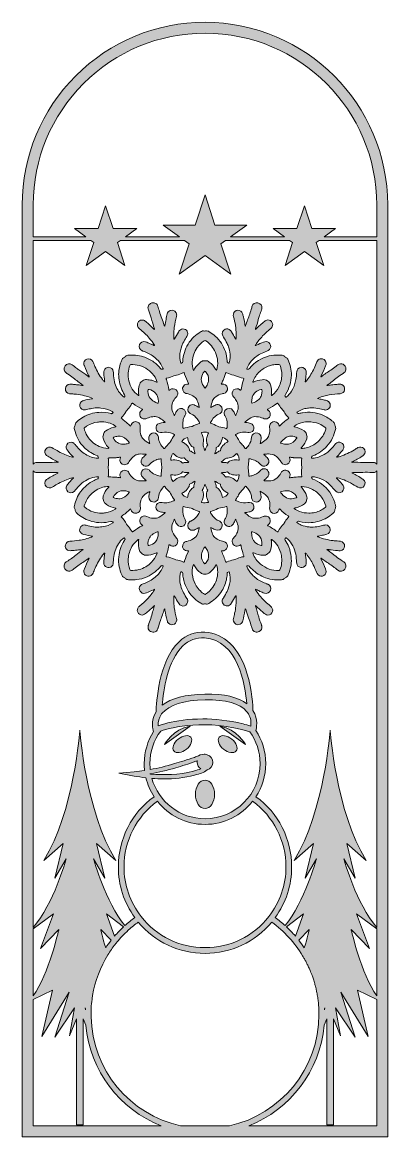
# Model space of a CAD drawing. Header units: centimetres. Extents: x 3.9 to 10, y -19.3 to -0.7.
import ezdxf

# ---------------------------------------------------------------- set-up
doc = ezdxf.new("R2010")
doc.units = ezdxf.units.CM
doc.header["$MEASUREMENT"] = 0
doc.layers.add('Layer 1', color=7, linetype='Continuous')

# ---------------------------------------------------------------- blocks, each defined once
blk = doc.blocks.new('block 2')
at = {"layer": 'Layer 1', "true_color": 0x71291b}
h = blk.add_hatch(color=26, dxfattribs=at)
h.dxf.hatch_style = 2
edge = h.paths.add_edge_path()
edge.add_spline(control_points=[(6.985, -0.666), (6.167, -0.666), (5.398, -0.984), (4.82, -1.562), (4.242, -2.14), (3.924, -2.909), (3.924, -3.727), (3.924, -3.727), (3.924, -19.349), (3.924, -19.349), (3.924, -19.349), (10.046, -19.349), (10.046, -19.349), (10.046, -19.349), (10.046, -3.727), (10.046, -3.727), (10.046, -2.039), (8.673, -0.666), (6.985, -0.666)], knot_values=[0, 0, 0, 0, 1, 1, 1, 2, 2, 2, 3, 3, 3, 4, 4, 4, 5, 5, 5, 6, 6, 6, 6], degree=3, periodic=1)
edge = h.paths.add_edge_path()
edge.add_spline(control_points=[(9.36, -14.433), (9.36, -14.433), (9.687, -14.719), (9.687, -14.719), (9.174, -13.892), (9.082, -12.534), (9.082, -12.534), (9.082, -12.534), (8.989, -13.892), (8.477, -14.719), (8.477, -14.719), (8.804, -14.433), (8.804, -14.433), (8.804, -14.433), (8.663, -15.017), (8.663, -15.017), (8.663, -15.017), (8.852, -14.688), (8.852, -14.688), (8.846, -14.712), (8.655, -15.408), (8.328, -15.811), (8.275, -15.763), (8.219, -15.718), (8.161, -15.676), (8.342, -15.427), (8.437, -15.134), (8.437, -14.823), (8.437, -14.358), (8.215, -13.922), (7.839, -13.649), (7.943, -13.489), (8.003, -13.299), (8.003, -13.095), (8.003, -12.889), (7.941, -12.697), (7.836, -12.537), (7.844, -12.509), (7.883, -12.354), (7.789, -12.204), (7.787, -12.139), (7.775, -11.863), (7.688, -11.58), (7.555, -11.146), (7.31, -10.909), (6.98, -10.892), (6.815, -10.883), (6.67, -10.937), (6.55, -11.05), (6.207, -11.373), (6.17, -12.087), (6.166, -12.228), (6.068, -12.381), (6.115, -12.534), (6.117, -12.541), (6.117, -12.541), (6.122, -12.556), (6.122, -12.556), (6.024, -12.713), (5.967, -12.898), (5.967, -13.095), (5.967, -13.134), (5.969, -13.172), (5.973, -13.21), (5.914, -13.219), (5.856, -13.226), (5.8, -13.232), (5.8, -13.232), (5.544, -13.255), (5.544, -13.255), (5.544, -13.255), (5.796, -13.302), (5.796, -13.302), (5.856, -13.314), (5.923, -13.324), (5.995, -13.332), (6.022, -13.446), (6.069, -13.553), (6.131, -13.649), (5.755, -13.922), (5.533, -14.358), (5.533, -14.823), (5.533, -15.134), (5.628, -15.427), (5.809, -15.676), (5.751, -15.718), (5.695, -15.763), (5.642, -15.811), (5.315, -15.408), (5.124, -14.712), (5.118, -14.688), (5.118, -14.688), (5.307, -15.017), (5.307, -15.017), (5.307, -15.017), (5.166, -14.433), (5.166, -14.433), (5.166, -14.433), (5.493, -14.719), (5.493, -14.719), (4.981, -13.892), (4.888, -12.534), (4.888, -12.534), (4.888, -12.534), (4.796, -13.892), (4.283, -14.719), (4.283, -14.719), (4.61, -14.433), (4.61, -14.433), (4.61, -14.433), (4.469, -15.017), (4.469, -15.017), (4.469, -15.017), (4.658, -14.688), (4.658, -14.688), (4.652, -14.713), (4.451, -15.445), (4.107, -15.842), (4.107, -15.842), (4.107, -8.186), (4.107, -8.186), (4.122, -8.202), (4.143, -8.213), (4.165, -8.214), (4.174, -8.214), (4.183, -8.213), (4.192, -8.213), (4.241, -8.211), (4.291, -8.21), (4.34, -8.212), (4.395, -8.214), (4.45, -8.217), (4.505, -8.216), (4.511, -8.216), (4.518, -8.215), (4.525, -8.219), (4.524, -8.217), (4.524, -8.217), (4.525, -8.219), (4.525, -8.219), (4.525, -8.219), (4.525, -8.219), (4.526, -8.219), (4.526, -8.219), (4.526, -8.219), (4.526, -8.219), (4.526, -8.219), (4.525, -8.219), (4.523, -8.221), (4.52, -8.222), (4.517, -8.224), (4.46, -8.252), (4.406, -8.284), (4.352, -8.317), (4.345, -8.322), (4.337, -8.327), (4.33, -8.332), (4.293, -8.364), (4.293, -8.42), (4.329, -8.452), (4.353, -8.474), (4.393, -8.48), (4.425, -8.46), (4.452, -8.444), (4.479, -8.427), (4.507, -8.411), (4.575, -8.371), (4.647, -8.338), (4.722, -8.315), (4.741, -8.309), (4.759, -8.303), (4.779, -8.301), (4.781, -8.306), (4.777, -8.309), (4.774, -8.312), (4.755, -8.333), (4.735, -8.352), (4.717, -8.373), (4.7, -8.392), (4.684, -8.41), (4.67, -8.431), (4.647, -8.465), (4.655, -8.509), (4.687, -8.535), (4.718, -8.559), (4.761, -8.56), (4.793, -8.53), (4.799, -8.524), (4.805, -8.517), (4.811, -8.51), (4.838, -8.476), (4.866, -8.445), (4.897, -8.415), (4.967, -8.351), (5.047, -8.306), (5.141, -8.29), (5.157, -8.287), (5.173, -8.286), (5.19, -8.284), (5.193, -8.284), (5.197, -8.285), (5.198, -8.289), (5.201, -8.298), (5.195, -8.306), (5.194, -8.315), (5.193, -8.32), (5.188, -8.32), (5.184, -8.322), (5.165, -8.328), (5.148, -8.337), (5.13, -8.345), (5.037, -8.389), (4.963, -8.455), (4.901, -8.536), (4.848, -8.605), (4.818, -8.686), (4.797, -8.77), (4.793, -8.789), (4.794, -8.808), (4.804, -8.825), (4.808, -8.832), (4.81, -8.84), (4.811, -8.848), (4.814, -8.868), (4.824, -8.884), (4.838, -8.897), (4.845, -8.902), (4.851, -8.907), (4.857, -8.912), (4.927, -8.968), (5.003, -9.012), (5.091, -9.034), (5.143, -9.047), (5.194, -9.055), (5.247, -9.055), (5.301, -9.055), (5.355, -9.048), (5.408, -9.034), (5.422, -9.03), (5.431, -9.032), (5.44, -9.043), (5.442, -9.046), (5.446, -9.049), (5.446, -9.054), (5.444, -9.056), (5.442, -9.058), (5.439, -9.06), (5.389, -9.091), (5.336, -9.115), (5.277, -9.121), (5.263, -9.123), (5.249, -9.124), (5.236, -9.126), (5.196, -9.133), (5.157, -9.13), (5.118, -9.124), (5.077, -9.117), (5.036, -9.109), (4.996, -9.098), (4.985, -9.094), (4.973, -9.093), (4.962, -9.093), (4.928, -9.094), (4.906, -9.111), (4.892, -9.14), (4.879, -9.168), (4.882, -9.196), (4.902, -9.221), (4.915, -9.238), (4.933, -9.247), (4.954, -9.252), (5.002, -9.265), (5.051, -9.275), (5.1, -9.283), (5.092, -9.292), (5.091, -9.293), (5.081, -9.297), (5.014, -9.322), (4.945, -9.34), (4.874, -9.35), (4.822, -9.358), (4.77, -9.363), (4.718, -9.366), (4.684, -9.368), (4.655, -9.394), (4.647, -9.426), (4.639, -9.461), (4.652, -9.495), (4.682, -9.514), (4.697, -9.522), (4.713, -9.526), (4.729, -9.525), (4.75, -9.524), (4.77, -9.522), (4.791, -9.521), (4.824, -9.517), (4.858, -9.514), (4.891, -9.51), (4.908, -9.507), (4.924, -9.502), (4.941, -9.503), (4.941, -9.509), (4.936, -9.51), (4.933, -9.512), (4.895, -9.539), (4.858, -9.567), (4.821, -9.597), (4.797, -9.616), (4.775, -9.636), (4.75, -9.653), (4.723, -9.671), (4.697, -9.689), (4.67, -9.707), (4.663, -9.711), (4.656, -9.716), (4.65, -9.721), (4.631, -9.738), (4.621, -9.76), (4.623, -9.785), (4.625, -9.819), (4.643, -9.846), (4.674, -9.861), (4.704, -9.875), (4.733, -9.87), (4.76, -9.851), (4.769, -9.844), (4.778, -9.836), (4.787, -9.829), (4.817, -9.807), (4.844, -9.782), (4.875, -9.762), (4.93, -9.728), (4.982, -9.692), (5.034, -9.654), (5.037, -9.652), (5.04, -9.649), (5.045, -9.65), (5.045, -9.656), (5.042, -9.66), (5.039, -9.665), (5.011, -9.719), (4.988, -9.775), (4.964, -9.831), (4.961, -9.839), (4.958, -9.846), (4.956, -9.854), (4.95, -9.886), (4.959, -9.913), (4.984, -9.934), (5.008, -9.954), (5.036, -9.957), (5.065, -9.946), (5.085, -9.937), (5.1, -9.922), (5.109, -9.902), (5.12, -9.874), (5.132, -9.846), (5.144, -9.818), (5.177, -9.74), (5.219, -9.668), (5.269, -9.601), (5.278, -9.59), (5.287, -9.579), (5.296, -9.568), (5.297, -9.567), (5.299, -9.567), (5.3, -9.567), (5.303, -9.567), (5.304, -9.57), (5.304, -9.572), (5.301, -9.597), (5.297, -9.621), (5.295, -9.646), (5.292, -9.672), (5.29, -9.698), (5.289, -9.724), (5.287, -9.742), (5.293, -9.758), (5.303, -9.773), (5.32, -9.799), (5.352, -9.812), (5.382, -9.806), (5.416, -9.801), (5.442, -9.774), (5.447, -9.744), (5.448, -9.736), (5.449, -9.728), (5.449, -9.719), (5.452, -9.676), (5.456, -9.633), (5.464, -9.59), (5.48, -9.504), (5.515, -9.426), (5.572, -9.359), (5.588, -9.341), (5.614, -9.318), (5.631, -9.307), (5.649, -9.33), (5.649, -9.33), (5.635, -9.353), (5.634, -9.355), (5.633, -9.356), (5.632, -9.358), (5.58, -9.44), (5.55, -9.531), (5.541, -9.628), (5.535, -9.685), (5.537, -9.741), (5.549, -9.797), (5.559, -9.842), (5.572, -9.886), (5.589, -9.928), (5.598, -9.949), (5.61, -9.966), (5.631, -9.975), (5.638, -9.978), (5.644, -9.983), (5.649, -9.988), (5.664, -10.004), (5.684, -10.011), (5.706, -10.012), (5.723, -10.013), (5.739, -10.014), (5.755, -10.014), (5.782, -10.013), (5.81, -10.013), (5.836, -10.01), (5.898, -10.005), (5.957, -9.988), (6.014, -9.962), (6.062, -9.939), (6.108, -9.913), (6.15, -9.879), (6.184, -9.85), (6.215, -9.819), (6.243, -9.784), (6.249, -9.777), (6.255, -9.774), (6.264, -9.775), (6.268, -9.776), (6.271, -9.776), (6.274, -9.776), (6.283, -9.778), (6.285, -9.781), (6.282, -9.79), (6.263, -9.836), (6.24, -9.879), (6.206, -9.916), (6.157, -9.968), (6.103, -10.012), (6.037, -10.042), (6.007, -10.055), (5.978, -10.07), (5.947, -10.081), (5.939, -10.084), (5.93, -10.088), (5.922, -10.092), (5.892, -10.11), (5.878, -10.145), (5.886, -10.179), (5.895, -10.215), (5.924, -10.239), (5.961, -10.24), (5.976, -10.24), (5.99, -10.236), (6.004, -10.231), (6.044, -10.215), (6.084, -10.197), (6.123, -10.178), (6.128, -10.175), (6.134, -10.172), (6.14, -10.171), (6.141, -10.178), (6.137, -10.182), (6.135, -10.186), (6.102, -10.239), (6.063, -10.286), (6.021, -10.331), (5.982, -10.373), (5.938, -10.411), (5.894, -10.448), (5.887, -10.455), (5.879, -10.461), (5.872, -10.468), (5.85, -10.491), (5.844, -10.524), (5.857, -10.555), (5.87, -10.587), (5.902, -10.603), (5.931, -10.603), (5.952, -10.602), (5.97, -10.594), (5.986, -10.58), (6.032, -10.541), (6.078, -10.502), (6.12, -10.46), (6.125, -10.454), (6.13, -10.447), (6.138, -10.444), (6.141, -10.449), (6.138, -10.454), (6.136, -10.458), (6.127, -10.489), (6.116, -10.519), (6.108, -10.55), (6.088, -10.626), (6.065, -10.701), (6.036, -10.775), (6.035, -10.778), (6.033, -10.782), (6.033, -10.786), (6.016, -10.857), (6.081, -10.897), (6.13, -10.889), (6.162, -10.884), (6.185, -10.865), (6.195, -10.833), (6.197, -10.827), (6.198, -10.822), (6.2, -10.816), (6.212, -10.776), (6.223, -10.734), (6.237, -10.694), (6.26, -10.633), (6.284, -10.572), (6.303, -10.509), (6.304, -10.505), (6.305, -10.501), (6.311, -10.5), (6.315, -10.506), (6.313, -10.513), (6.314, -10.519), (6.324, -10.579), (6.337, -10.638), (6.351, -10.697), (6.353, -10.705), (6.356, -10.713), (6.359, -10.721), (6.374, -10.751), (6.407, -10.772), (6.447, -10.764), (6.482, -10.758), (6.508, -10.727), (6.511, -10.691), (6.512, -10.681), (6.51, -10.67), (6.507, -10.66), (6.493, -10.6), (6.478, -10.54), (6.471, -10.479), (6.466, -10.436), (6.463, -10.393), (6.461, -10.349), (6.46, -10.326), (6.464, -10.302), (6.466, -10.276), (6.474, -10.283), (6.476, -10.29), (6.48, -10.296), (6.498, -10.332), (6.518, -10.367), (6.54, -10.401), (6.546, -10.411), (6.553, -10.421), (6.562, -10.43), (6.591, -10.459), (6.638, -10.457), (6.664, -10.437), (6.695, -10.414), (6.706, -10.372), (6.689, -10.338), (6.684, -10.328), (6.677, -10.319), (6.671, -10.309), (6.649, -10.274), (6.628, -10.239), (6.611, -10.201), (6.574, -10.12), (6.555, -10.035), (6.566, -9.946), (6.569, -9.922), (6.573, -9.899), (6.581, -9.877), (6.587, -9.877), (6.591, -9.88), (6.596, -9.882), (6.606, -9.887), (6.61, -9.894), (6.611, -9.905), (6.613, -9.927), (6.615, -9.949), (6.619, -9.971), (6.624, -10.005), (6.631, -10.039), (6.643, -10.071), (6.678, -10.169), (6.729, -10.257), (6.808, -10.327), (6.842, -10.356), (6.877, -10.383), (6.915, -10.406), (6.935, -10.418), (6.955, -10.424), (6.978, -10.417), (6.983, -10.416), (6.988, -10.416), (6.993, -10.418), (7.013, -10.423), (7.032, -10.419), (7.05, -10.409), (7.06, -10.403), (7.069, -10.397), (7.079, -10.39), (7.155, -10.339), (7.22, -10.278), (7.267, -10.199), (7.306, -10.132), (7.336, -10.063), (7.348, -9.986), (7.353, -9.959), (7.357, -9.933), (7.358, -9.906), (7.359, -9.9), (7.358, -9.894), (7.363, -9.89), (7.369, -9.884), (7.376, -9.88), (7.384, -9.878), (7.386, -9.877), (7.389, -9.878), (7.39, -9.881), (7.392, -9.886), (7.394, -9.892), (7.395, -9.897), (7.405, -9.945), (7.411, -9.992), (7.404, -10.041), (7.395, -10.098), (7.382, -10.154), (7.356, -10.206), (7.338, -10.243), (7.318, -10.279), (7.296, -10.313), (7.291, -10.321), (7.285, -10.33), (7.281, -10.338), (7.271, -10.359), (7.27, -10.38), (7.278, -10.401), (7.301, -10.46), (7.376, -10.468), (7.413, -10.425), (7.42, -10.416), (7.425, -10.407), (7.431, -10.398), (7.455, -10.362), (7.476, -10.324), (7.496, -10.285), (7.498, -10.282), (7.499, -10.277), (7.505, -10.28), (7.506, -10.311), (7.511, -10.342), (7.507, -10.373), (7.505, -10.398), (7.505, -10.424), (7.502, -10.449), (7.498, -10.491), (7.491, -10.532), (7.482, -10.573), (7.476, -10.602), (7.469, -10.632), (7.462, -10.662), (7.459, -10.676), (7.457, -10.69), (7.461, -10.705), (7.473, -10.753), (7.526, -10.78), (7.572, -10.758), (7.598, -10.746), (7.612, -10.725), (7.618, -10.698), (7.631, -10.642), (7.645, -10.587), (7.653, -10.53), (7.655, -10.52), (7.657, -10.51), (7.659, -10.499), (7.665, -10.503), (7.666, -10.508), (7.668, -10.512), (7.682, -10.559), (7.698, -10.606), (7.716, -10.652), (7.731, -10.689), (7.745, -10.727), (7.755, -10.766), (7.76, -10.787), (7.767, -10.808), (7.773, -10.83), (7.781, -10.858), (7.799, -10.876), (7.827, -10.886), (7.85, -10.895), (7.872, -10.889), (7.894, -10.88), (7.925, -10.866), (7.947, -10.828), (7.937, -10.787), (7.936, -10.78), (7.933, -10.773), (7.93, -10.766), (7.915, -10.723), (7.897, -10.681), (7.885, -10.636), (7.869, -10.575), (7.853, -10.514), (7.832, -10.455), (7.831, -10.451), (7.828, -10.447), (7.833, -10.444), (7.835, -10.446), (7.837, -10.447), (7.839, -10.449), (7.883, -10.494), (7.931, -10.536), (7.979, -10.577), (7.99, -10.586), (8.002, -10.595), (8.017, -10.599), (8.046, -10.609), (8.086, -10.599), (8.107, -10.566), (8.126, -10.536), (8.123, -10.496), (8.099, -10.47), (8.093, -10.464), (8.086, -10.458), (8.08, -10.452), (8.022, -10.404), (7.967, -10.354), (7.918, -10.297), (7.887, -10.261), (7.858, -10.223), (7.833, -10.182), (7.831, -10.179), (7.827, -10.176), (7.83, -10.172), (7.835, -10.171), (7.839, -10.174), (7.844, -10.176), (7.864, -10.186), (7.885, -10.196), (7.906, -10.206), (7.931, -10.216), (7.956, -10.227), (7.981, -10.236), (8.023, -10.249), (8.065, -10.229), (8.08, -10.19), (8.096, -10.149), (8.078, -10.104), (8.037, -10.087), (8.032, -10.085), (8.027, -10.083), (8.021, -10.081), (7.991, -10.069), (7.961, -10.055), (7.931, -10.041), (7.871, -10.014), (7.819, -9.973), (7.773, -9.926), (7.735, -9.887), (7.708, -9.841), (7.688, -9.791), (7.688, -9.79), (7.687, -9.788), (7.687, -9.787), (7.685, -9.782), (7.687, -9.778), (7.692, -9.777), (7.696, -9.776), (7.7, -9.776), (7.704, -9.776), (7.714, -9.773), (7.72, -9.778), (7.727, -9.785), (7.742, -9.803), (7.757, -9.82), (7.773, -9.836), (7.805, -9.868), (7.839, -9.896), (7.877, -9.919), (7.916, -9.944), (7.957, -9.963), (8, -9.98), (8.047, -9.998), (8.096, -10.007), (8.147, -10.012), (8.186, -10.015), (8.225, -10.014), (8.265, -10.012), (8.286, -10.011), (8.305, -10.004), (8.32, -9.989), (8.326, -9.983), (8.332, -9.978), (8.34, -9.974), (8.359, -9.965), (8.372, -9.949), (8.38, -9.93), (8.401, -9.877), (8.417, -9.823), (8.426, -9.767), (8.433, -9.72), (8.434, -9.673), (8.428, -9.627), (8.422, -9.57), (8.411, -9.515), (8.39, -9.462), (8.373, -9.421), (8.354, -9.383), (8.33, -9.346), (8.325, -9.338), (8.323, -9.33), (8.329, -9.321), (8.331, -9.318), (8.332, -9.314), (8.334, -9.311), (8.337, -9.307), (8.341, -9.306), (8.345, -9.309), (8.38, -9.338), (8.412, -9.37), (8.435, -9.409), (8.462, -9.453), (8.483, -9.499), (8.497, -9.548), (8.509, -9.594), (8.514, -9.64), (8.518, -9.687), (8.52, -9.704), (8.52, -9.721), (8.522, -9.738), (8.525, -9.771), (8.551, -9.8), (8.589, -9.807), (8.622, -9.812), (8.656, -9.796), (8.672, -9.765), (8.679, -9.752), (8.682, -9.737), (8.681, -9.722), (8.68, -9.699), (8.678, -9.675), (8.676, -9.651), (8.673, -9.624), (8.669, -9.598), (8.665, -9.571), (8.665, -9.569), (8.665, -9.566), (8.669, -9.566), (8.675, -9.568), (8.679, -9.574), (8.683, -9.579), (8.728, -9.634), (8.765, -9.695), (8.798, -9.759), (8.819, -9.8), (8.837, -9.844), (8.855, -9.887), (8.858, -9.894), (8.861, -9.902), (8.865, -9.909), (8.881, -9.94), (8.918, -9.958), (8.952, -9.95), (8.989, -9.942), (9.013, -9.912), (9.015, -9.875), (9.015, -9.859), (9.011, -9.844), (9.005, -9.83), (8.982, -9.774), (8.958, -9.718), (8.93, -9.664), (8.927, -9.66), (8.922, -9.655), (8.927, -9.648), (8.93, -9.65), (8.933, -9.653), (8.937, -9.655), (8.987, -9.692), (9.038, -9.727), (9.091, -9.761), (9.105, -9.769), (9.118, -9.779), (9.131, -9.789), (9.157, -9.809), (9.183, -9.83), (9.209, -9.85), (9.249, -9.88), (9.299, -9.873), (9.328, -9.834), (9.362, -9.789), (9.347, -9.738), (9.309, -9.713), (9.301, -9.708), (9.294, -9.703), (9.286, -9.698), (9.251, -9.673), (9.213, -9.651), (9.18, -9.623), (9.135, -9.585), (9.089, -9.549), (9.041, -9.516), (9.036, -9.512), (9.032, -9.507), (9.024, -9.507), (9.033, -9.501), (9.042, -9.504), (9.051, -9.505), (9.055, -9.505), (9.06, -9.508), (9.065, -9.508), (9.111, -9.513), (9.158, -9.519), (9.204, -9.523), (9.22, -9.525), (9.235, -9.525), (9.251, -9.525), (9.294, -9.524), (9.323, -9.485), (9.325, -9.452), (9.327, -9.41), (9.298, -9.372), (9.256, -9.367), (9.238, -9.365), (9.219, -9.363), (9.2, -9.362), (9.178, -9.359), (9.156, -9.358), (9.134, -9.356), (9.09, -9.351), (9.047, -9.342), (9.003, -9.332), (8.96, -9.322), (8.918, -9.309), (8.877, -9.292), (8.874, -9.29), (8.869, -9.289), (8.87, -9.283), (8.898, -9.278), (8.925, -9.273), (8.952, -9.267), (8.978, -9.262), (9.003, -9.256), (9.028, -9.248), (9.067, -9.235), (9.086, -9.205), (9.084, -9.165), (9.082, -9.133), (9.052, -9.092), (9.007, -9.093), (8.996, -9.093), (8.984, -9.095), (8.973, -9.098), (8.944, -9.105), (8.916, -9.112), (8.887, -9.117), (8.848, -9.125), (8.809, -9.131), (8.77, -9.13), (8.756, -9.129), (8.742, -9.126), (8.728, -9.126), (8.683, -9.122), (8.639, -9.113), (8.597, -9.095), (8.571, -9.084), (8.546, -9.07), (8.522, -9.054), (8.524, -9.05), (8.526, -9.047), (8.528, -9.045), (8.538, -9.032), (8.549, -9.026), (8.564, -9.035), (8.63, -9.05), (8.696, -9.059), (8.764, -9.053), (8.858, -9.045), (8.946, -9.021), (9.027, -8.972), (9.063, -8.95), (9.096, -8.927), (9.127, -8.9), (9.143, -8.886), (9.155, -8.87), (9.158, -8.849), (9.159, -8.84), (9.162, -8.833), (9.166, -8.825), (9.175, -8.808), (9.177, -8.789), (9.172, -8.77), (9.168, -8.753), (9.163, -8.736), (9.158, -8.718), (9.121, -8.589), (9.045, -8.486), (8.939, -8.405), (8.893, -8.37), (8.842, -8.343), (8.788, -8.323), (8.779, -8.319), (8.775, -8.314), (8.773, -8.306), (8.773, -8.303), (8.772, -8.299), (8.771, -8.296), (8.77, -8.287), (8.774, -8.283), (8.782, -8.284), (8.807, -8.287), (8.831, -8.289), (8.855, -8.295), (8.913, -8.308), (8.964, -8.335), (9.013, -8.367), (9.06, -8.398), (9.098, -8.44), (9.135, -8.481), (9.149, -8.496), (9.161, -8.513), (9.175, -8.528), (9.206, -8.56), (9.251, -8.559), (9.282, -8.535), (9.315, -8.508), (9.322, -8.464), (9.298, -8.429), (9.293, -8.42), (9.286, -8.413), (9.28, -8.405), (9.254, -8.373), (9.225, -8.342), (9.196, -8.312), (9.193, -8.309), (9.188, -8.307), (9.188, -8.301), (9.194, -8.3), (9.2, -8.301), (9.205, -8.303), (9.282, -8.322), (9.354, -8.352), (9.424, -8.389), (9.466, -8.412), (9.506, -8.437), (9.547, -8.462), (9.584, -8.483), (9.63, -8.472), (9.654, -8.437), (9.677, -8.403), (9.67, -8.357), (9.637, -8.331), (9.632, -8.326), (9.625, -8.322), (9.619, -8.318), (9.567, -8.286), (9.514, -8.254), (9.459, -8.227), (9.455, -8.225), (9.451, -8.223), (9.448, -8.221), (9.448, -8.22), (9.448, -8.219), (9.448, -8.218), (9.448, -8.218), (9.449, -8.218), (9.448, -8.218), (9.448, -8.217), (9.448, -8.217), (9.448, -8.217), (9.458, -8.214), (9.469, -8.217), (9.479, -8.216), (9.53, -8.216), (9.581, -8.214), (9.632, -8.212), (9.682, -8.209), (9.732, -8.211), (9.782, -8.213), (9.796, -8.214), (9.81, -8.215), (9.824, -8.211), (9.84, -8.205), (9.853, -8.197), (9.863, -8.186), (9.863, -8.186), (9.863, -15.842), (9.863, -15.842), (9.519, -15.445), (9.318, -14.713), (9.312, -14.688), (9.312, -14.688), (9.501, -15.017), (9.501, -15.017), (9.501, -15.017), (9.36, -14.433), (9.36, -14.433)], knot_values=[0, 0, 0, 0, 1, 1, 1, 2, 2, 2, 3, 3, 3, 4, 4, 4, 5, 5, 5, 6, 6, 6, 7, 7, 7, 8, 8, 8, 9, 9, 9, 10, 10, 10, 11, 11, 11, 12, 12, 12, 13, 13, 13, 14, 14, 14, 15, 15, 15, 16, 16, 16, 17, 17, 17, 18, 18, 18, 19, 19, 19, 20, 20, 20, 21, 21, 21, 22, 22, 22, 23, 23, 23, 24, 24, 24, 25, 25, 25, 26, 26, 26, 27, 27, 27, 28, 28, 28, 29, 29, 29, 30, 30, 30, 31, 31, 31, 32, 32, 32, 33, 33, 33, 34, 34, 34, 35, 35, 35, 36, 36, 36, 37, 37, 37, 38, 38, 38, 39, 39, 39, 40, 40, 40, 41, 41, 41, 42, 42, 42, 43, 43, 43, 44, 44, 44, 45, 45, 45, 46, 46, 46, 47, 47, 47, 48, 48, 48, 49, 49, 49, 50, 50, 50, 51, 51, 51, 52, 52, 52, 53, 53, 53, 54, 54, 54, 55, 55, 55, 56, 56, 56, 57, 57, 57, 58, 58, 58, 59, 59, 59, 60, 60, 60, 61, 61, 61, 62, 62, 62, 63, 63, 63, 64, 64, 64, 65, 65, 65, 66, 66, 66, 67, 67, 67, 68, 68, 68, 69, 69, 69, 70, 70, 70, 71, 71, 71, 72, 72, 72, 73, 73, 73, 74, 74, 74, 75, 75, 75, 76, 76, 76, 77, 77, 77, 78, 78, 78, 79, 79, 79, 80, 80, 80, 81, 81, 81, 82, 82, 82, 83, 83, 83, 84, 84, 84, 85, 85, 85, 86, 86, 86, 87, 87, 87, 88, 88, 88, 89, 89, 89, 90, 90, 90, 91, 91, 91, 92, 92, 92, 93, 93, 93, 94, 94, 94, 95, 95, 95, 96, 96, 96, 97, 97, 97, 98, 98, 98, 99, 99, 99, 100, 100, 100, 101, 101, 101, 102, 102, 102, 103, 103, 103, 104, 104, 104, 105, 105, 105, 106, 106, 106, 107, 107, 107, 108, 108, 108, 109, 109, 109, 110, 110, 110, 111, 111, 111, 112, 112, 112, 113, 113, 113, 114, 114, 114, 115, 115, 115, 116, 116, 116, 117, 117, 117, 118, 118, 118, 119, 119, 119, 120, 120, 120, 121, 121, 121, 122, 122, 122, 123, 123, 123, 124, 124, 124, 125, 125, 125, 126, 126, 126, 127, 127, 127, 128, 128, 128, 129, 129, 129, 130, 130, 130, 131, 131, 131, 132, 132, 132, 133, 133, 133, 134, 134, 134, 135, 135, 135, 136, 136, 136, 137, 137, 137, 138, 138, 138, 139, 139, 139, 140, 140, 140, 141, 141, 141, 142, 142, 142, 143, 143, 143, 144, 144, 144, 145, 145, 145, 146, 146, 146, 147, 147, 147, 148, 148, 148, 149, 149, 149, 150, 150, 150, 151, 151, 151, 152, 152, 152, 153, 153, 153, 154, 154, 154, 155, 155, 155, 156, 156, 156, 157, 157, 157, 158, 158, 158, 159, 159, 159, 160, 160, 160, 161, 161, 161, 162, 162, 162, 163, 163, 163, 164, 164, 164, 165, 165, 165, 166, 166, 166, 167, 167, 167, 168, 168, 168, 169, 169, 169, 170, 170, 170, 171, 171, 171, 172, 172, 172, 173, 173, 173, 174, 174, 174, 175, 175, 175, 176, 176, 176, 177, 177, 177, 178, 178, 178, 179, 179, 179, 180, 180, 180, 181, 181, 181, 182, 182, 182, 183, 183, 183, 184, 184, 184, 185, 185, 185, 186, 186, 186, 187, 187, 187, 188, 188, 188, 189, 189, 189, 190, 190, 190, 191, 191, 191, 192, 192, 192, 193, 193, 193, 194, 194, 194, 195, 195, 195, 196, 196, 196, 197, 197, 197, 198, 198, 198, 199, 199, 199, 200, 200, 200, 201, 201, 201, 202, 202, 202, 203, 203, 203, 204, 204, 204, 205, 205, 205, 206, 206, 206, 207, 207, 207, 208, 208, 208, 209, 209, 209, 210, 210, 210, 211, 211, 211, 212, 212, 212, 213, 213, 213, 214, 214, 214, 215, 215, 215, 216, 216, 216, 217, 217, 217, 218, 218, 218, 219, 219, 219, 220, 220, 220, 221, 221, 221, 222, 222, 222, 223, 223, 223, 224, 224, 224, 225, 225, 225, 226, 226, 226, 227, 227, 227, 228, 228, 228, 229, 229, 229, 230, 230, 230, 231, 231, 231, 232, 232, 232, 233, 233, 233, 234, 234, 234, 235, 235, 235, 236, 236, 236, 237, 237, 237, 238, 238, 238, 239, 239, 239, 240, 240, 240, 241, 241, 241, 242, 242, 242, 243, 243, 243, 244, 244, 244, 245, 245, 245, 246, 246, 246, 247, 247, 247, 248, 248, 248, 249, 249, 249, 250, 250, 250, 251, 251, 251, 252, 252, 252, 253, 253, 253, 254, 254, 254, 255, 255, 255, 256, 256, 256, 257, 257, 257, 258, 258, 258, 259, 259, 259, 260, 260, 260, 261, 261, 261, 262, 262, 262, 263, 263, 263, 264, 264, 264, 265, 265, 265, 266, 266, 266, 267, 267, 267, 268, 268, 268, 269, 269, 269, 270, 270, 270, 271, 271, 271, 272, 272, 272, 273, 273, 273, 274, 274, 274, 275, 275, 275, 276, 276, 276, 277, 277, 277, 278, 278, 278, 279, 279, 279, 280, 280, 280, 281, 281, 281, 282, 282, 282, 283, 283, 283, 284, 284, 284, 285, 285, 285, 286, 286, 286, 287, 287, 287, 288, 288, 288, 289, 289, 289, 290, 290, 290, 291, 291, 291, 292, 292, 292, 293, 293, 293, 294, 294, 294, 295, 295, 295, 296, 296, 296, 297, 297, 297, 298, 298, 298, 299, 299, 299, 300, 300, 300, 301, 301, 301, 302, 302, 302, 303, 303, 303, 304, 304, 304, 305, 305, 305, 306, 306, 306, 307, 307, 307, 308, 308, 308, 309, 309, 309, 310, 310, 310, 311, 311, 311, 312, 312, 312, 313, 313, 313, 314, 314, 314, 315, 315, 315, 316, 316, 316, 317, 317, 317, 318, 318, 318, 319, 319, 319, 320, 320, 320, 321, 321, 321, 322, 322, 322, 323, 323, 323, 324, 324, 324, 325, 325, 325, 326, 326, 326, 327, 327, 327, 328, 328, 328, 329, 329, 329, 330, 330, 330, 331, 331, 331, 332, 332, 332, 333, 333, 333, 334, 334, 334, 335, 335, 335, 336, 336, 336, 337, 337, 337, 338, 338, 338, 339, 339, 339, 340, 340, 340, 341, 341, 341, 342, 342, 342, 343, 343, 343, 344, 344, 344, 345, 345, 345, 346, 346, 346, 347, 347, 347, 348, 348, 348, 349, 349, 349, 350, 350, 350, 351, 351, 351, 352, 352, 352, 353, 353, 353, 354, 354, 354, 355, 355, 355, 356, 356, 356, 357, 357, 357, 358, 358, 358, 359, 359, 359, 360, 360, 360, 361, 361, 361, 362, 362, 362, 363, 363, 363, 364, 364, 364, 365, 365, 365, 366, 366, 366, 367, 367, 367, 368, 368, 368, 369, 369, 369, 370, 370, 370, 370], degree=3, periodic=1)
edge = h.paths.add_edge_path()
edge.add_spline(control_points=[(6.576, -19.166), (5.73, -18.981), (5.093, -18.234), (5.076, -17.338), (5.075, -17.326), (5.075, -17.313), (5.075, -17.3), (5.075, -17.204), (5.082, -17.108), (5.097, -17.015), (5.098, -17.003), (5.1, -16.992), (5.102, -16.981), (5.143, -16.738), (5.231, -16.507), (5.359, -16.299), (5.396, -16.239), (5.436, -16.181), (5.48, -16.125), (5.489, -16.113), (5.498, -16.102), (5.508, -16.09), (5.566, -16.019), (5.63, -15.952), (5.699, -15.889), (5.701, -15.887), (5.703, -15.885), (5.705, -15.883), (5.756, -15.837), (5.811, -15.793), (5.868, -15.751), (6.145, -16.085), (6.549, -16.276), (6.985, -16.276), (7.421, -16.276), (7.825, -16.085), (8.102, -15.751), (8.314, -15.904), (8.489, -16.097), (8.621, -16.316), (8.628, -16.328), (8.636, -16.341), (8.643, -16.354), (8.653, -16.371), (8.663, -16.389), (8.672, -16.407), (8.679, -16.42), (8.686, -16.432), (8.692, -16.444), (8.702, -16.465), (8.712, -16.486), (8.721, -16.506), (8.726, -16.517), (8.731, -16.527), (8.736, -16.537), (8.749, -16.568), (8.761, -16.599), (8.773, -16.63), (8.777, -16.64), (8.78, -16.65), (8.784, -16.66), (8.792, -16.682), (8.799, -16.705), (8.806, -16.727), (8.811, -16.74), (8.814, -16.754), (8.818, -16.767), (8.824, -16.787), (8.83, -16.807), (8.835, -16.827), (8.838, -16.841), (8.842, -16.855), (8.845, -16.869), (8.85, -16.89), (8.854, -16.911), (8.859, -16.933), (8.861, -16.945), (8.864, -16.958), (8.866, -16.97), (8.871, -17.001), (8.876, -17.031), (8.88, -17.062), (8.88, -17.067), (8.881, -17.072), (8.882, -17.077), (8.885, -17.109), (8.888, -17.142), (8.891, -17.176), (8.891, -17.183), (8.891, -17.191), (8.892, -17.198), (8.894, -17.232), (8.895, -17.266), (8.895, -17.3), (8.895, -18.213), (8.252, -18.978), (7.395, -19.166), (7.395, -19.166), (6.576, -19.166), (6.576, -19.166)], knot_values=[0, 0, 0, 0, 1, 1, 1, 2, 2, 2, 3, 3, 3, 4, 4, 4, 5, 5, 5, 6, 6, 6, 7, 7, 7, 8, 8, 8, 9, 9, 9, 10, 10, 10, 11, 11, 11, 12, 12, 12, 13, 13, 13, 14, 14, 14, 15, 15, 15, 16, 16, 16, 17, 17, 17, 18, 18, 18, 19, 19, 19, 20, 20, 20, 21, 21, 21, 22, 22, 22, 23, 23, 23, 24, 24, 24, 25, 25, 25, 26, 26, 26, 27, 27, 27, 28, 28, 28, 29, 29, 29, 30, 30, 30, 31, 31, 31, 32, 32, 32, 33, 33, 33, 33], degree=3, periodic=1)
edge = h.paths.add_edge_path()
edge.add_spline(control_points=[(4.981, -17.221), (4.981, -17.221), (4.976, -17.191), (4.976, -17.191), (4.976, -17.191), (4.982, -17.201), (4.982, -17.201), (4.982, -17.207), (4.981, -17.214), (4.981, -17.221)], knot_values=[0, 0, 0, 0, 1, 1, 1, 2, 2, 2, 3, 3, 3, 3], degree=3, periodic=1)
edge = h.paths.add_edge_path()
edge.add_spline(control_points=[(5.239, -15.877), (5.239, -15.877), (5.413, -16.056), (5.413, -16.056), (5.38, -16.096), (5.35, -16.138), (5.321, -16.181), (5.27, -16.011), (5.242, -15.886), (5.239, -15.877)], knot_values=[0, 0, 0, 0, 1, 1, 1, 2, 2, 2, 3, 3, 3, 3], degree=3, periodic=1)
edge = h.paths.add_edge_path()
edge.add_spline(control_points=[(5.332, -15.611), (5.332, -15.611), (5.621, -15.83), (5.621, -15.83), (5.568, -15.88), (5.517, -15.932), (5.47, -15.987), (5.47, -15.987), (5.332, -15.611), (5.332, -15.611)], knot_values=[0, 0, 0, 0, 1, 1, 1, 2, 2, 2, 3, 3, 3, 3], degree=3, periodic=1)
edge = h.paths.add_edge_path()
edge.add_spline(control_points=[(6.913, -13.182), (6.88, -13.196), (6.843, -13.206), (6.807, -13.215), (6.807, -13.215), (6.79, -13.22), (6.79, -13.22), (6.545, -13.284), (6.294, -13.288), (6.079, -13.269), (6.073, -13.269), (6.068, -13.268), (6.062, -13.267), (6.068, -13.267), (6.073, -13.266), (6.078, -13.265), (6.209, -13.241), (6.347, -13.207), (6.495, -13.164), (6.598, -13.134), (6.709, -13.099), (6.833, -13.056), (6.841, -13.054), (6.849, -13.051), (6.857, -13.047), (6.855, -13.055), (6.854, -13.064), (6.854, -13.073), (6.854, -13.118), (6.878, -13.159), (6.913, -13.182)], knot_values=[0, 0, 0, 0, 1, 1, 1, 2, 2, 2, 3, 3, 3, 4, 4, 4, 5, 5, 5, 6, 6, 6, 7, 7, 7, 8, 8, 8, 9, 9, 9, 10, 10, 10, 10], degree=3, periodic=1)
edge = h.paths.add_edge_path()
edge.add_spline(control_points=[(6.3, -13.351), (6.463, -13.351), (6.637, -13.334), (6.809, -13.289), (6.809, -13.289), (6.825, -13.285), (6.825, -13.285), (6.891, -13.267), (6.965, -13.248), (7.021, -13.198), (7.076, -13.182), (7.116, -13.132), (7.116, -13.073), (7.116, -13.014), (7.077, -12.964), (7.023, -12.948), (7.013, -12.943), (7.002, -12.939), (6.989, -12.938), (6.983, -12.937), (6.978, -12.937), (6.973, -12.937), (6.929, -12.937), (6.883, -12.958), (6.844, -12.974), (6.831, -12.98), (6.819, -12.985), (6.81, -12.989), (6.687, -13.031), (6.577, -13.066), (6.475, -13.095), (6.33, -13.137), (6.195, -13.17), (6.068, -13.193), (6.064, -13.161), (6.062, -13.129), (6.062, -13.095), (6.062, -12.891), (6.13, -12.701), (6.243, -12.548), (6.427, -12.487), (7.003, -12.338), (7.735, -12.56), (7.844, -12.711), (7.908, -12.896), (7.908, -13.095), (7.908, -13.604), (7.494, -14.018), (6.985, -14.018), (6.562, -14.018), (6.205, -13.732), (6.096, -13.342), (6.161, -13.348), (6.23, -13.351), (6.3, -13.351)], knot_values=[0, 0, 0, 0, 1, 1, 1, 2, 2, 2, 3, 3, 3, 4, 4, 4, 5, 5, 5, 6, 6, 6, 7, 7, 7, 8, 8, 8, 9, 9, 9, 10, 10, 10, 11, 11, 11, 12, 12, 12, 13, 13, 13, 14, 14, 14, 15, 15, 15, 16, 16, 16, 17, 17, 17, 18, 18, 18, 18], degree=3, periodic=1)
edge = h.paths.add_edge_path()
edge.add_spline(control_points=[(6.986, -12.026), (7.331, -12.019), (7.571, -12.086), (7.683, -12.22), (7.686, -12.225), (7.69, -12.229), (7.694, -12.233), (7.746, -12.303), (7.757, -12.377), (7.755, -12.431), (7.755, -12.444), (7.754, -12.455), (7.753, -12.465), (7.709, -12.452), (7.665, -12.44), (7.623, -12.429), (7.374, -12.367), (7.146, -12.345), (6.947, -12.345), (6.704, -12.345), (6.505, -12.378), (6.365, -12.413), (6.294, -12.43), (6.238, -12.448), (6.2, -12.461), (6.2, -12.457), (6.199, -12.453), (6.199, -12.448), (6.198, -12.4), (6.208, -12.331), (6.258, -12.262), (6.261, -12.258), (6.264, -12.255), (6.268, -12.251), (6.38, -12.11), (6.627, -12.032), (6.986, -12.026)], knot_values=[0, 0, 0, 0, 1, 1, 1, 2, 2, 2, 3, 3, 3, 4, 4, 4, 5, 5, 5, 6, 6, 6, 7, 7, 7, 8, 8, 8, 9, 9, 9, 10, 10, 10, 11, 11, 11, 12, 12, 12, 12], degree=3, periodic=1)
edge = h.paths.add_edge_path()
edge.add_spline(control_points=[(6.268, -12.116), (6.288, -11.871), (6.358, -11.362), (6.615, -11.119), (6.716, -11.025), (6.837, -10.98), (6.975, -10.987), (7.536, -11.016), (7.66, -11.782), (7.686, -12.091), (7.541, -11.978), (7.306, -11.924), (6.984, -11.93), (6.655, -11.936), (6.415, -11.999), (6.268, -12.116)], knot_values=[0, 0, 0, 0, 1, 1, 1, 2, 2, 2, 3, 3, 3, 4, 4, 4, 5, 5, 5, 5], degree=3, periodic=1)
edge = h.paths.add_edge_path()
edge.add_spline(control_points=[(6.985, -14.114), (7.308, -14.114), (7.597, -13.962), (7.783, -13.726), (8.134, -13.982), (8.342, -14.389), (8.342, -14.823), (8.342, -15.129), (8.243, -15.417), (8.055, -15.657), (7.796, -15.99), (7.406, -16.18), (6.985, -16.18), (6.564, -16.18), (6.174, -15.99), (5.915, -15.657), (5.727, -15.417), (5.628, -15.129), (5.628, -14.823), (5.628, -14.389), (5.836, -13.982), (6.187, -13.726), (6.373, -13.962), (6.662, -14.114), (6.985, -14.114)], knot_values=[0, 0, 0, 0, 1, 1, 1, 2, 2, 2, 3, 3, 3, 4, 4, 4, 5, 5, 5, 6, 6, 6, 7, 7, 7, 8, 8, 8, 8], degree=3, periodic=1)
edge = h.paths.add_edge_path()
edge.add_spline(control_points=[(8.649, -16.181), (8.649, -16.181), (8.649, -16.181), (8.649, -16.181), (8.62, -16.138), (8.589, -16.096), (8.557, -16.056), (8.557, -16.056), (8.557, -16.056), (8.557, -16.056), (8.557, -16.056), (8.731, -15.877), (8.731, -15.877), (8.728, -15.886), (8.7, -16.011), (8.649, -16.181)], knot_values=[0, 0, 0, 0, 1, 1, 1, 2, 2, 2, 3, 3, 3, 4, 4, 4, 5, 5, 5, 5], degree=3, periodic=1)
edge = h.paths.add_edge_path()
edge.add_spline(control_points=[(8.5, -15.987), (8.453, -15.932), (8.402, -15.88), (8.349, -15.83), (8.349, -15.83), (8.638, -15.611), (8.638, -15.611), (8.638, -15.611), (8.5, -15.987), (8.5, -15.987)], knot_values=[0, 0, 0, 0, 1, 1, 1, 2, 2, 2, 3, 3, 3, 3], degree=3, periodic=1)
edge = h.paths.add_edge_path()
edge.add_spline(control_points=[(8.989, -17.22), (8.989, -17.214), (8.988, -17.207), (8.988, -17.201), (8.988, -17.201), (8.994, -17.191), (8.994, -17.191), (8.994, -17.191), (8.989, -17.22), (8.989, -17.22)], knot_values=[0, 0, 0, 0, 1, 1, 1, 2, 2, 2, 3, 3, 3, 3], degree=3, periodic=1)
edge = h.paths.add_edge_path()
edge.add_spline(control_points=[(5.12, -4.36), (5.12, -4.36), (4.996, -4.741), (4.996, -4.741), (4.996, -4.741), (5.32, -4.506), (5.32, -4.506), (5.32, -4.506), (5.644, -4.741), (5.644, -4.741), (5.644, -4.741), (5.52, -4.36), (5.52, -4.36), (5.52, -4.36), (5.568, -4.326), (5.568, -4.326), (5.568, -4.326), (6.64, -4.326), (6.64, -4.326), (6.64, -4.326), (6.718, -4.382), (6.718, -4.382), (6.718, -4.382), (6.552, -4.89), (6.552, -4.89), (6.552, -4.89), (6.985, -4.576), (6.985, -4.576), (6.985, -4.576), (7.418, -4.89), (7.418, -4.89), (7.418, -4.89), (7.252, -4.382), (7.252, -4.382), (7.252, -4.382), (7.33, -4.326), (7.33, -4.326), (7.33, -4.326), (8.402, -4.326), (8.402, -4.326), (8.402, -4.326), (8.45, -4.36), (8.45, -4.36), (8.45, -4.36), (8.326, -4.741), (8.326, -4.741), (8.326, -4.741), (8.65, -4.506), (8.65, -4.506), (8.65, -4.506), (8.974, -4.741), (8.974, -4.741), (8.974, -4.741), (8.85, -4.36), (8.85, -4.36), (8.85, -4.36), (8.898, -4.326), (8.898, -4.326), (8.898, -4.326), (9.863, -4.326), (9.863, -4.326), (9.863, -4.326), (9.863, -8.072), (9.863, -8.072), (9.849, -8.056), (9.83, -8.047), (9.806, -8.045), (9.79, -8.044), (9.773, -8.045), (9.757, -8.046), (9.716, -8.048), (9.675, -8.049), (9.634, -8.047), (9.575, -8.044), (9.516, -8.041), (9.457, -8.043), (9.453, -8.043), (9.449, -8.045), (9.446, -8.041), (9.446, -8.036), (9.451, -8.035), (9.454, -8.034), (9.511, -8.006), (9.564, -7.974), (9.617, -7.942), (9.625, -7.936), (9.634, -7.931), (9.641, -7.924), (9.676, -7.893), (9.676, -7.84), (9.643, -7.808), (9.617, -7.784), (9.578, -7.779), (9.547, -7.797), (9.528, -7.808), (9.509, -7.82), (9.49, -7.831), (9.414, -7.878), (9.333, -7.917), (9.247, -7.944), (9.228, -7.95), (9.209, -7.956), (9.188, -7.959), (9.188, -7.951), (9.194, -7.948), (9.198, -7.944), (9.227, -7.915), (9.255, -7.884), (9.282, -7.851), (9.289, -7.843), (9.296, -7.835), (9.301, -7.825), (9.32, -7.794), (9.315, -7.756), (9.289, -7.73), (9.263, -7.704), (9.225, -7.698), (9.194, -7.715), (9.182, -7.722), (9.173, -7.731), (9.165, -7.741), (9.143, -7.769), (9.119, -7.795), (9.095, -7.821), (9.061, -7.857), (9.022, -7.887), (8.979, -7.912), (8.92, -7.948), (8.856, -7.969), (8.787, -7.974), (8.784, -7.974), (8.78, -7.974), (8.777, -7.974), (8.775, -7.974), (8.773, -7.972), (8.772, -7.969), (8.77, -7.96), (8.773, -7.952), (8.776, -7.943), (8.778, -7.938), (8.784, -7.938), (8.789, -7.936), (8.881, -7.9), (8.961, -7.846), (9.028, -7.772), (9.066, -7.729), (9.099, -7.684), (9.123, -7.632), (9.144, -7.586), (9.161, -7.539), (9.172, -7.49), (9.177, -7.47), (9.175, -7.451), (9.165, -7.433), (9.161, -7.425), (9.159, -7.417), (9.158, -7.409), (9.155, -7.389), (9.145, -7.374), (9.131, -7.361), (9.079, -7.317), (9.023, -7.28), (8.961, -7.253), (8.906, -7.228), (8.848, -7.215), (8.788, -7.208), (8.732, -7.201), (8.677, -7.203), (8.621, -7.212), (8.6, -7.216), (8.579, -7.219), (8.559, -7.226), (8.548, -7.23), (8.54, -7.227), (8.533, -7.218), (8.529, -7.214), (8.524, -7.211), (8.523, -7.204), (8.564, -7.175), (8.61, -7.154), (8.659, -7.143), (8.686, -7.137), (8.714, -7.135), (8.741, -7.131), (8.765, -7.128), (8.788, -7.127), (8.81, -7.13), (8.853, -7.134), (8.896, -7.141), (8.939, -7.152), (8.953, -7.156), (8.967, -7.159), (8.981, -7.163), (8.999, -7.167), (9.018, -7.168), (9.035, -7.16), (9.066, -7.146), (9.083, -7.122), (9.084, -7.087), (9.085, -7.053), (9.068, -7.03), (9.039, -7.014), (9.033, -7.011), (9.027, -7.009), (9.02, -7.007), (8.997, -7.002), (8.974, -6.996), (8.951, -6.991), (8.924, -6.985), (8.897, -6.98), (8.869, -6.975), (8.873, -6.965), (8.883, -6.965), (8.89, -6.962), (8.947, -6.939), (9.007, -6.924), (9.067, -6.913), (9.128, -6.902), (9.189, -6.896), (9.25, -6.892), (9.286, -6.89), (9.317, -6.863), (9.323, -6.829), (9.331, -6.785), (9.31, -6.755), (9.278, -6.74), (9.267, -6.735), (9.255, -6.733), (9.242, -6.734), (9.22, -6.734), (9.198, -6.736), (9.176, -6.738), (9.145, -6.741), (9.114, -6.743), (9.083, -6.748), (9.065, -6.751), (9.047, -6.753), (9.026, -6.756), (9.029, -6.752), (9.031, -6.75), (9.032, -6.749), (9.089, -6.71), (9.142, -6.666), (9.197, -6.623), (9.229, -6.598), (9.264, -6.576), (9.298, -6.553), (9.305, -6.548), (9.313, -6.543), (9.319, -6.537), (9.338, -6.521), (9.348, -6.5), (9.347, -6.476), (9.345, -6.442), (9.328, -6.415), (9.298, -6.399), (9.267, -6.383), (9.237, -6.388), (9.21, -6.408), (9.201, -6.415), (9.192, -6.423), (9.183, -6.429), (9.152, -6.452), (9.124, -6.477), (9.092, -6.497), (9.037, -6.532), (8.984, -6.568), (8.932, -6.607), (8.929, -6.609), (8.927, -6.612), (8.923, -6.608), (8.925, -6.604), (8.927, -6.6), (8.929, -6.595), (8.958, -6.541), (8.982, -6.484), (9.006, -6.427), (9.012, -6.412), (9.016, -6.396), (9.014, -6.379), (9.011, -6.331), (8.964, -6.296), (8.916, -6.309), (8.89, -6.316), (8.872, -6.332), (8.861, -6.357), (8.845, -6.394), (8.83, -6.431), (8.813, -6.468), (8.782, -6.536), (8.743, -6.6), (8.699, -6.66), (8.691, -6.67), (8.682, -6.68), (8.674, -6.69), (8.672, -6.692), (8.669, -6.694), (8.667, -6.693), (8.664, -6.693), (8.665, -6.69), (8.665, -6.688), (8.668, -6.662), (8.672, -6.636), (8.675, -6.61), (8.678, -6.585), (8.68, -6.561), (8.681, -6.536), (8.682, -6.53), (8.681, -6.523), (8.679, -6.517), (8.672, -6.477), (8.638, -6.448), (8.599, -6.45), (8.549, -6.454), (8.523, -6.49), (8.521, -6.525), (8.521, -6.54), (8.519, -6.556), (8.518, -6.571), (8.515, -6.607), (8.511, -6.643), (8.504, -6.679), (8.492, -6.74), (8.468, -6.796), (8.436, -6.849), (8.412, -6.888), (8.381, -6.92), (8.345, -6.949), (8.34, -6.953), (8.337, -6.952), (8.333, -6.946), (8.322, -6.927), (8.322, -6.926), (8.334, -6.906), (8.398, -6.807), (8.429, -6.698), (8.432, -6.58), (8.434, -6.491), (8.412, -6.406), (8.378, -6.325), (8.371, -6.307), (8.359, -6.294), (8.342, -6.285), (8.334, -6.281), (8.326, -6.277), (8.32, -6.27), (8.305, -6.253), (8.285, -6.247), (8.262, -6.246), (8.246, -6.246), (8.23, -6.245), (8.213, -6.245), (8.162, -6.244), (8.111, -6.247), (8.062, -6.26), (7.929, -6.294), (7.818, -6.363), (7.73, -6.469), (7.721, -6.481), (7.711, -6.485), (7.697, -6.482), (7.695, -6.482), (7.693, -6.482), (7.692, -6.482), (7.687, -6.481), (7.685, -6.477), (7.687, -6.472), (7.687, -6.471), (7.688, -6.469), (7.688, -6.468), (7.707, -6.422), (7.73, -6.379), (7.765, -6.342), (7.809, -6.295), (7.857, -6.254), (7.915, -6.225), (7.951, -6.208), (7.986, -6.191), (8.023, -6.177), (8.031, -6.174), (8.039, -6.171), (8.046, -6.167), (8.077, -6.149), (8.092, -6.114), (8.083, -6.079), (8.074, -6.042), (8.045, -6.02), (8.008, -6.019), (7.993, -6.018), (7.979, -6.023), (7.965, -6.028), (7.925, -6.044), (7.885, -6.062), (7.846, -6.081), (7.841, -6.084), (7.836, -6.089), (7.828, -6.085), (7.831, -6.081), (7.833, -6.076), (7.835, -6.072), (7.868, -6.019), (7.908, -5.971), (7.951, -5.925), (7.982, -5.892), (8.015, -5.862), (8.049, -5.832), (8.065, -5.819), (8.081, -5.806), (8.096, -5.792), (8.12, -5.768), (8.126, -5.734), (8.113, -5.703), (8.099, -5.673), (8.07, -5.654), (8.036, -5.656), (8.014, -5.657), (7.997, -5.666), (7.981, -5.68), (7.934, -5.721), (7.886, -5.761), (7.843, -5.806), (7.839, -5.809), (7.837, -5.814), (7.831, -5.814), (7.829, -5.81), (7.831, -5.806), (7.832, -5.802), (7.85, -5.752), (7.865, -5.7), (7.878, -5.649), (7.885, -5.625), (7.891, -5.601), (7.899, -5.578), (7.911, -5.547), (7.922, -5.516), (7.933, -5.486), (7.936, -5.478), (7.938, -5.47), (7.939, -5.462), (7.944, -5.419), (7.918, -5.383), (7.873, -5.371), (7.826, -5.358), (7.787, -5.389), (7.776, -5.421), (7.772, -5.432), (7.77, -5.442), (7.767, -5.452), (7.756, -5.488), (7.747, -5.524), (7.735, -5.558), (7.711, -5.622), (7.686, -5.685), (7.666, -5.75), (7.665, -5.754), (7.665, -5.759), (7.658, -5.758), (7.651, -5.705), (7.64, -5.653), (7.628, -5.601), (7.624, -5.583), (7.619, -5.565), (7.614, -5.547), (7.604, -5.515), (7.57, -5.49), (7.532, -5.493), (7.497, -5.496), (7.468, -5.522), (7.46, -5.558), (7.457, -5.573), (7.46, -5.587), (7.463, -5.601), (7.488, -5.699), (7.506, -5.798), (7.508, -5.9), (7.509, -5.927), (7.505, -5.953), (7.504, -5.981), (7.495, -5.977), (7.494, -5.969), (7.49, -5.963), (7.472, -5.927), (7.452, -5.892), (7.43, -5.858), (7.424, -5.849), (7.418, -5.84), (7.411, -5.832), (7.387, -5.804), (7.35, -5.801), (7.323, -5.812), (7.279, -5.829), (7.26, -5.88), (7.282, -5.922), (7.286, -5.93), (7.291, -5.938), (7.296, -5.945), (7.317, -5.979), (7.337, -6.014), (7.355, -6.05), (7.368, -6.074), (7.377, -6.099), (7.385, -6.126), (7.397, -6.171), (7.406, -6.217), (7.407, -6.264), (7.408, -6.287), (7.404, -6.309), (7.401, -6.332), (7.398, -6.347), (7.395, -6.361), (7.391, -6.375), (7.39, -6.381), (7.387, -6.382), (7.383, -6.38), (7.378, -6.379), (7.374, -6.376), (7.369, -6.374), (7.362, -6.37), (7.358, -6.364), (7.359, -6.356), (7.359, -6.351), (7.358, -6.346), (7.358, -6.341), (7.353, -6.289), (7.345, -6.237), (7.327, -6.187), (7.292, -6.088), (7.238, -5.999), (7.158, -5.929), (7.125, -5.9), (7.091, -5.875), (7.055, -5.853), (7.047, -5.848), (7.039, -5.845), (7.03, -5.842), (7.007, -5.833), (6.983, -5.847), (6.96, -5.839), (6.954, -5.837), (6.947, -5.84), (6.941, -5.841), (6.929, -5.844), (6.919, -5.85), (6.91, -5.856), (6.87, -5.881), (6.833, -5.909), (6.798, -5.941), (6.721, -6.013), (6.671, -6.101), (6.639, -6.2), (6.623, -6.249), (6.615, -6.299), (6.611, -6.35), (6.61, -6.364), (6.605, -6.373), (6.592, -6.378), (6.589, -6.38), (6.585, -6.382), (6.581, -6.381), (6.58, -6.379), (6.579, -6.377), (6.578, -6.374), (6.565, -6.324), (6.559, -6.273), (6.566, -6.221), (6.573, -6.16), (6.588, -6.102), (6.616, -6.047), (6.633, -6.013), (6.651, -5.98), (6.672, -5.948), (6.678, -5.939), (6.683, -5.93), (6.688, -5.921), (6.698, -5.904), (6.7, -5.885), (6.694, -5.866), (6.686, -5.836), (6.667, -5.815), (6.636, -5.809), (6.605, -5.802), (6.577, -5.809), (6.556, -5.835), (6.55, -5.842), (6.545, -5.851), (6.539, -5.859), (6.515, -5.895), (6.494, -5.933), (6.474, -5.972), (6.473, -5.975), (6.472, -5.98), (6.465, -5.979), (6.464, -5.956), (6.461, -5.933), (6.461, -5.91), (6.462, -5.867), (6.465, -5.823), (6.471, -5.78), (6.478, -5.719), (6.493, -5.659), (6.507, -5.599), (6.508, -5.592), (6.51, -5.585), (6.511, -5.578), (6.515, -5.518), (6.454, -5.476), (6.4, -5.499), (6.375, -5.51), (6.359, -5.529), (6.353, -5.555), (6.345, -5.586), (6.338, -5.616), (6.332, -5.646), (6.324, -5.682), (6.317, -5.717), (6.313, -5.753), (6.313, -5.755), (6.312, -5.758), (6.309, -5.758), (6.307, -5.757), (6.306, -5.755), (6.304, -5.753), (6.303, -5.751), (6.303, -5.748), (6.302, -5.746), (6.289, -5.707), (6.276, -5.668), (6.262, -5.63), (6.248, -5.591), (6.232, -5.554), (6.221, -5.514), (6.212, -5.485), (6.204, -5.456), (6.196, -5.426), (6.189, -5.405), (6.176, -5.389), (6.156, -5.378), (6.128, -5.363), (6.101, -5.366), (6.074, -5.38), (6.05, -5.392), (6.037, -5.411), (6.031, -5.437), (6.028, -5.455), (6.032, -5.471), (6.037, -5.488), (6.053, -5.531), (6.071, -5.573), (6.083, -5.618), (6.1, -5.681), (6.117, -5.744), (6.139, -5.806), (6.139, -5.809), (6.141, -5.812), (6.136, -5.814), (6.134, -5.812), (6.131, -5.811), (6.129, -5.808), (6.086, -5.763), (6.038, -5.723), (5.991, -5.682), (5.979, -5.671), (5.965, -5.662), (5.949, -5.658), (5.884, -5.643), (5.84, -5.703), (5.852, -5.753), (5.858, -5.776), (5.872, -5.792), (5.89, -5.806), (5.947, -5.854), (6.003, -5.904), (6.051, -5.961), (6.083, -5.998), (6.113, -6.036), (6.138, -6.078), (6.139, -6.08), (6.142, -6.083), (6.139, -6.087), (6.134, -6.088), (6.13, -6.084), (6.126, -6.082), (6.106, -6.073), (6.086, -6.063), (6.066, -6.054), (6.04, -6.043), (6.015, -6.031), (5.988, -6.023), (5.946, -6.009), (5.905, -6.029), (5.889, -6.069), (5.874, -6.11), (5.892, -6.153), (5.932, -6.171), (5.937, -6.174), (5.941, -6.175), (5.946, -6.177), (5.977, -6.188), (6.006, -6.203), (6.036, -6.216), (6.099, -6.244), (6.151, -6.286), (6.198, -6.335), (6.235, -6.372), (6.261, -6.417), (6.28, -6.465), (6.281, -6.468), (6.282, -6.471), (6.283, -6.475), (6.284, -6.477), (6.282, -6.48), (6.28, -6.48), (6.271, -6.483), (6.262, -6.484), (6.253, -6.482), (6.247, -6.481), (6.245, -6.475), (6.241, -6.471), (6.208, -6.431), (6.171, -6.395), (6.129, -6.364), (6.075, -6.324), (6.016, -6.295), (5.953, -6.272), (5.91, -6.257), (5.865, -6.25), (5.82, -6.246), (5.783, -6.244), (5.745, -6.245), (5.707, -6.246), (5.685, -6.247), (5.665, -6.254), (5.649, -6.27), (5.644, -6.275), (5.639, -6.28), (5.632, -6.283), (5.61, -6.293), (5.597, -6.31), (5.589, -6.331), (5.583, -6.348), (5.576, -6.365), (5.57, -6.382), (5.554, -6.432), (5.543, -6.483), (5.539, -6.536), (5.536, -6.578), (5.539, -6.62), (5.545, -6.661), (5.551, -6.707), (5.562, -6.751), (5.579, -6.794), (5.595, -6.836), (5.615, -6.875), (5.639, -6.912), (5.645, -6.921), (5.646, -6.928), (5.641, -6.937), (5.632, -6.954), (5.631, -6.955), (5.617, -6.943), (5.603, -6.93), (5.588, -6.917), (5.575, -6.902), (5.52, -6.841), (5.487, -6.769), (5.468, -6.691), (5.458, -6.648), (5.453, -6.604), (5.451, -6.56), (5.45, -6.546), (5.449, -6.532), (5.447, -6.518), (5.442, -6.48), (5.412, -6.454), (5.373, -6.45), (5.339, -6.447), (5.305, -6.471), (5.293, -6.504), (5.288, -6.52), (5.287, -6.537), (5.289, -6.553), (5.293, -6.594), (5.298, -6.635), (5.303, -6.675), (5.303, -6.679), (5.304, -6.684), (5.304, -6.688), (5.304, -6.689), (5.302, -6.691), (5.301, -6.691), (5.3, -6.692), (5.298, -6.691), (5.297, -6.691), (5.287, -6.679), (5.277, -6.667), (5.267, -6.654), (5.216, -6.586), (5.175, -6.513), (5.141, -6.435), (5.13, -6.408), (5.119, -6.38), (5.107, -6.353), (5.089, -6.314), (5.045, -6.297), (5.006, -6.312), (4.967, -6.326), (4.946, -6.367), (4.957, -6.408), (4.959, -6.414), (4.961, -6.42), (4.964, -6.426), (4.987, -6.482), (5.01, -6.539), (5.039, -6.592), (5.041, -6.597), (5.044, -6.601), (5.045, -6.606), (5.046, -6.607), (5.044, -6.61), (5.044, -6.612), (5.044, -6.612), (5.045, -6.612), (5.045, -6.612), (5.045, -6.612), (5.044, -6.613), (5.044, -6.613), (5.037, -6.607), (5.03, -6.601), (5.023, -6.596), (4.979, -6.563), (4.933, -6.532), (4.887, -6.503), (4.868, -6.492), (4.851, -6.479), (4.834, -6.466), (4.809, -6.446), (4.783, -6.425), (4.757, -6.406), (4.718, -6.378), (4.67, -6.387), (4.641, -6.425), (4.607, -6.47), (4.625, -6.52), (4.657, -6.543), (4.666, -6.549), (4.675, -6.554), (4.683, -6.561), (4.715, -6.583), (4.748, -6.602), (4.778, -6.627), (4.829, -6.669), (4.881, -6.709), (4.934, -6.747), (4.937, -6.749), (4.942, -6.75), (4.942, -6.756), (4.912, -6.752), (4.882, -6.747), (4.852, -6.744), (4.828, -6.741), (4.804, -6.741), (4.781, -6.737), (4.76, -6.734), (4.74, -6.734), (4.72, -6.734), (4.687, -6.733), (4.647, -6.762), (4.645, -6.808), (4.643, -6.852), (4.674, -6.886), (4.713, -6.892), (4.731, -6.894), (4.75, -6.895), (4.769, -6.897), (4.79, -6.899), (4.811, -6.9), (4.832, -6.902), (4.877, -6.908), (4.922, -6.916), (4.965, -6.926), (5.005, -6.936), (5.043, -6.947), (5.08, -6.962), (5.087, -6.965), (5.097, -6.965), (5.101, -6.975), (5.097, -6.976), (5.094, -6.976), (5.091, -6.977), (5.046, -6.985), (5.001, -6.994), (4.956, -7.006), (4.948, -7.008), (4.939, -7.011), (4.931, -7.014), (4.895, -7.031), (4.878, -7.069), (4.888, -7.106), (4.898, -7.144), (4.932, -7.168), (4.971, -7.165), (4.98, -7.164), (4.989, -7.163), (4.997, -7.16), (5.028, -7.152), (5.059, -7.145), (5.091, -7.14), (5.126, -7.133), (5.162, -7.128), (5.198, -7.128), (5.212, -7.129), (5.226, -7.132), (5.24, -7.133), (5.307, -7.137), (5.37, -7.156), (5.428, -7.191), (5.453, -7.207), (5.45, -7.207), (5.429, -7.225), (5.424, -7.23), (5.417, -7.227), (5.411, -7.226), (5.344, -7.208), (5.276, -7.2), (5.206, -7.206), (5.112, -7.213), (5.024, -7.237), (4.943, -7.286), (4.908, -7.308), (4.874, -7.331), (4.843, -7.358), (4.826, -7.372), (4.814, -7.389), (4.811, -7.412), (4.81, -7.419), (4.808, -7.426), (4.804, -7.432), (4.794, -7.451), (4.793, -7.471), (4.798, -7.492), (4.822, -7.591), (4.862, -7.683), (4.931, -7.76), (4.973, -7.806), (5.018, -7.848), (5.071, -7.881), (5.106, -7.902), (5.144, -7.922), (5.183, -7.936), (5.19, -7.939), (5.194, -7.942), (5.195, -7.949), (5.196, -7.955), (5.198, -7.961), (5.198, -7.966), (5.199, -7.971), (5.196, -7.974), (5.191, -7.974), (5.181, -7.974), (5.172, -7.972), (5.162, -7.971), (5.126, -7.969), (5.09, -7.96), (5.057, -7.946), (4.989, -7.917), (4.928, -7.878), (4.877, -7.824), (4.853, -7.798), (4.829, -7.772), (4.807, -7.744), (4.803, -7.739), (4.799, -7.734), (4.794, -7.73), (4.762, -7.698), (4.718, -7.699), (4.687, -7.724), (4.654, -7.751), (4.648, -7.795), (4.672, -7.83), (4.677, -7.838), (4.683, -7.845), (4.688, -7.852), (4.714, -7.884), (4.742, -7.914), (4.771, -7.943), (4.774, -7.947), (4.78, -7.95), (4.78, -7.956), (4.775, -7.958), (4.77, -7.957), (4.766, -7.956), (4.751, -7.952), (4.737, -7.949), (4.723, -7.944), (4.647, -7.92), (4.575, -7.887), (4.506, -7.847), (4.477, -7.83), (4.45, -7.813), (4.421, -7.796), (4.388, -7.777), (4.34, -7.786), (4.316, -7.821), (4.293, -7.854), (4.299, -7.9), (4.331, -7.927), (4.337, -7.932), (4.343, -7.936), (4.349, -7.94), (4.404, -7.973), (4.459, -8.006), (4.516, -8.034), (4.519, -8.035), (4.523, -8.035), (4.524, -8.04), (4.52, -8.045), (4.515, -8.043), (4.51, -8.043), (4.492, -8.043), (4.474, -8.042), (4.456, -8.042), (4.415, -8.044), (4.374, -8.046), (4.333, -8.047), (4.286, -8.048), (4.238, -8.048), (4.191, -8.045), (4.182, -8.045), (4.172, -8.044), (4.163, -8.045), (4.144, -8.046), (4.127, -8.054), (4.113, -8.067), (4.111, -8.069), (4.109, -8.071), (4.107, -8.073), (4.107, -8.073), (4.107, -4.326), (4.107, -4.326), (4.107, -4.326), (5.072, -4.326), (5.072, -4.326), (5.072, -4.326), (5.12, -4.36), (5.12, -4.36)], knot_values=[0, 0, 0, 0, 1, 1, 1, 2, 2, 2, 3, 3, 3, 4, 4, 4, 5, 5, 5, 6, 6, 6, 7, 7, 7, 8, 8, 8, 9, 9, 9, 10, 10, 10, 11, 11, 11, 12, 12, 12, 13, 13, 13, 14, 14, 14, 15, 15, 15, 16, 16, 16, 17, 17, 17, 18, 18, 18, 19, 19, 19, 20, 20, 20, 21, 21, 21, 22, 22, 22, 23, 23, 23, 24, 24, 24, 25, 25, 25, 26, 26, 26, 27, 27, 27, 28, 28, 28, 29, 29, 29, 30, 30, 30, 31, 31, 31, 32, 32, 32, 33, 33, 33, 34, 34, 34, 35, 35, 35, 36, 36, 36, 37, 37, 37, 38, 38, 38, 39, 39, 39, 40, 40, 40, 41, 41, 41, 42, 42, 42, 43, 43, 43, 44, 44, 44, 45, 45, 45, 46, 46, 46, 47, 47, 47, 48, 48, 48, 49, 49, 49, 50, 50, 50, 51, 51, 51, 52, 52, 52, 53, 53, 53, 54, 54, 54, 55, 55, 55, 56, 56, 56, 57, 57, 57, 58, 58, 58, 59, 59, 59, 60, 60, 60, 61, 61, 61, 62, 62, 62, 63, 63, 63, 64, 64, 64, 65, 65, 65, 66, 66, 66, 67, 67, 67, 68, 68, 68, 69, 69, 69, 70, 70, 70, 71, 71, 71, 72, 72, 72, 73, 73, 73, 74, 74, 74, 75, 75, 75, 76, 76, 76, 77, 77, 77, 78, 78, 78, 79, 79, 79, 80, 80, 80, 81, 81, 81, 82, 82, 82, 83, 83, 83, 84, 84, 84, 85, 85, 85, 86, 86, 86, 87, 87, 87, 88, 88, 88, 89, 89, 89, 90, 90, 90, 91, 91, 91, 92, 92, 92, 93, 93, 93, 94, 94, 94, 95, 95, 95, 96, 96, 96, 97, 97, 97, 98, 98, 98, 99, 99, 99, 100, 100, 100, 101, 101, 101, 102, 102, 102, 103, 103, 103, 104, 104, 104, 105, 105, 105, 106, 106, 106, 107, 107, 107, 108, 108, 108, 109, 109, 109, 110, 110, 110, 111, 111, 111, 112, 112, 112, 113, 113, 113, 114, 114, 114, 115, 115, 115, 116, 116, 116, 117, 117, 117, 118, 118, 118, 119, 119, 119, 120, 120, 120, 121, 121, 121, 122, 122, 122, 123, 123, 123, 124, 124, 124, 125, 125, 125, 126, 126, 126, 127, 127, 127, 128, 128, 128, 129, 129, 129, 130, 130, 130, 131, 131, 131, 132, 132, 132, 133, 133, 133, 134, 134, 134, 135, 135, 135, 136, 136, 136, 137, 137, 137, 138, 138, 138, 139, 139, 139, 140, 140, 140, 141, 141, 141, 142, 142, 142, 143, 143, 143, 144, 144, 144, 145, 145, 145, 146, 146, 146, 147, 147, 147, 148, 148, 148, 149, 149, 149, 150, 150, 150, 151, 151, 151, 152, 152, 152, 153, 153, 153, 154, 154, 154, 155, 155, 155, 156, 156, 156, 157, 157, 157, 158, 158, 158, 159, 159, 159, 160, 160, 160, 161, 161, 161, 162, 162, 162, 163, 163, 163, 164, 164, 164, 165, 165, 165, 166, 166, 166, 167, 167, 167, 168, 168, 168, 169, 169, 169, 170, 170, 170, 171, 171, 171, 172, 172, 172, 173, 173, 173, 174, 174, 174, 175, 175, 175, 176, 176, 176, 177, 177, 177, 178, 178, 178, 179, 179, 179, 180, 180, 180, 181, 181, 181, 182, 182, 182, 183, 183, 183, 184, 184, 184, 185, 185, 185, 186, 186, 186, 187, 187, 187, 188, 188, 188, 189, 189, 189, 190, 190, 190, 191, 191, 191, 192, 192, 192, 193, 193, 193, 194, 194, 194, 195, 195, 195, 196, 196, 196, 197, 197, 197, 198, 198, 198, 199, 199, 199, 200, 200, 200, 201, 201, 201, 202, 202, 202, 203, 203, 203, 204, 204, 204, 205, 205, 205, 206, 206, 206, 207, 207, 207, 208, 208, 208, 209, 209, 209, 210, 210, 210, 211, 211, 211, 212, 212, 212, 213, 213, 213, 214, 214, 214, 215, 215, 215, 216, 216, 216, 217, 217, 217, 218, 218, 218, 219, 219, 219, 220, 220, 220, 221, 221, 221, 222, 222, 222, 223, 223, 223, 224, 224, 224, 225, 225, 225, 226, 226, 226, 227, 227, 227, 228, 228, 228, 229, 229, 229, 230, 230, 230, 231, 231, 231, 232, 232, 232, 233, 233, 233, 234, 234, 234, 235, 235, 235, 236, 236, 236, 237, 237, 237, 238, 238, 238, 239, 239, 239, 240, 240, 240, 241, 241, 241, 242, 242, 242, 243, 243, 243, 244, 244, 244, 245, 245, 245, 246, 246, 246, 247, 247, 247, 248, 248, 248, 249, 249, 249, 250, 250, 250, 251, 251, 251, 252, 252, 252, 253, 253, 253, 254, 254, 254, 255, 255, 255, 256, 256, 256, 257, 257, 257, 258, 258, 258, 259, 259, 259, 260, 260, 260, 261, 261, 261, 262, 262, 262, 263, 263, 263, 264, 264, 264, 265, 265, 265, 266, 266, 266, 267, 267, 267, 268, 268, 268, 269, 269, 269, 270, 270, 270, 271, 271, 271, 272, 272, 272, 273, 273, 273, 274, 274, 274, 275, 275, 275, 276, 276, 276, 277, 277, 277, 278, 278, 278, 279, 279, 279, 280, 280, 280, 281, 281, 281, 282, 282, 282, 283, 283, 283, 284, 284, 284, 285, 285, 285, 286, 286, 286, 287, 287, 287, 288, 288, 288, 289, 289, 289, 290, 290, 290, 291, 291, 291, 292, 292, 292, 293, 293, 293, 294, 294, 294, 295, 295, 295, 296, 296, 296, 297, 297, 297, 298, 298, 298, 299, 299, 299, 300, 300, 300, 301, 301, 301, 302, 302, 302, 303, 303, 303, 304, 304, 304, 305, 305, 305, 306, 306, 306, 307, 307, 307, 308, 308, 308, 309, 309, 309, 310, 310, 310, 311, 311, 311, 312, 312, 312, 313, 313, 313, 314, 314, 314, 315, 315, 315, 316, 316, 316, 317, 317, 317, 318, 318, 318, 319, 319, 319, 320, 320, 320, 321, 321, 321, 322, 322, 322, 323, 323, 323, 324, 324, 324, 325, 325, 325, 326, 326, 326, 327, 327, 327, 328, 328, 328, 329, 329, 329, 330, 330, 330, 331, 331, 331, 332, 332, 332, 333, 333, 333, 334, 334, 334, 335, 335, 335, 336, 336, 336, 337, 337, 337, 338, 338, 338, 339, 339, 339, 340, 340, 340, 341, 341, 341, 342, 342, 342, 343, 343, 343, 344, 344, 344, 345, 345, 345, 346, 346, 346, 347, 347, 347, 348, 348, 348, 348], degree=3, periodic=1)
edge = h.paths.add_edge_path()
edge.add_spline(control_points=[(9.447, -8.218), (9.446, -8.218), (9.446, -8.217), (9.447, -8.217), (9.448, -8.217), (9.448, -8.217), (9.448, -8.217), (9.448, -8.217), (9.448, -8.218), (9.448, -8.218), (9.447, -8.218), (9.447, -8.218), (9.447, -8.218)], knot_values=[0, 0, 0, 0, 1, 1, 1, 2, 2, 2, 3, 3, 3, 4, 4, 4, 4], degree=3, periodic=1)
edge = h.paths.add_edge_path()
edge.add_spline(control_points=[(7.79, -9.559), (7.791, -9.559), (7.793, -9.559), (7.795, -9.56), (7.821, -9.572), (7.847, -9.583), (7.875, -9.59), (7.906, -9.597), (7.938, -9.602), (7.97, -9.602), (7.992, -9.602), (8.012, -9.596), (8.029, -9.582), (8.032, -9.579), (8.035, -9.576), (8.039, -9.574), (8.063, -9.561), (8.075, -9.54), (8.083, -9.515), (8.098, -9.462), (8.105, -9.409), (8.097, -9.354), (8.096, -9.349), (8.096, -9.343), (8.095, -9.337), (8.095, -9.337), (8.095, -9.337), (8.095, -9.337), (8.095, -9.337), (8.095, -9.337), (8.095, -9.337), (8.095, -9.337), (8.095, -9.337), (8.095, -9.337), (8.096, -9.337), (8.096, -9.336), (8.096, -9.336), (8.097, -9.336), (8.097, -9.337), (8.096, -9.337), (8.101, -9.335), (8.104, -9.338), (8.108, -9.341), (8.146, -9.37), (8.179, -9.404), (8.203, -9.445), (8.232, -9.494), (8.255, -9.546), (8.264, -9.603), (8.271, -9.645), (8.274, -9.687), (8.269, -9.73), (8.265, -9.769), (8.255, -9.807), (8.241, -9.844), (8.238, -9.852), (8.234, -9.854), (8.226, -9.854), (8.109, -9.86), (8.005, -9.824), (7.915, -9.749), (7.886, -9.726), (7.861, -9.698), (7.839, -9.669), (7.816, -9.638), (7.801, -9.602), (7.788, -9.566), (7.787, -9.563), (7.788, -9.561), (7.79, -9.559)], knot_values=[0, 0, 0, 0, 1, 1, 1, 2, 2, 2, 3, 3, 3, 4, 4, 4, 5, 5, 5, 6, 6, 6, 7, 7, 7, 8, 8, 8, 9, 9, 9, 10, 10, 10, 11, 11, 11, 12, 12, 12, 13, 13, 13, 14, 14, 14, 15, 15, 15, 16, 16, 16, 17, 17, 17, 18, 18, 18, 19, 19, 19, 20, 20, 20, 21, 21, 21, 22, 22, 22, 23, 23, 23, 23], degree=3, periodic=1)
edge = h.paths.add_edge_path()
edge.add_spline(control_points=[(7.771, -9.276), (7.768, -9.256), (7.765, -9.237), (7.766, -9.217), (7.766, -9.214), (7.767, -9.211), (7.768, -9.208), (7.773, -9.206), (7.778, -9.208), (7.783, -9.209), (7.82, -9.222), (7.854, -9.241), (7.884, -9.267), (7.894, -9.276), (7.903, -9.286), (7.91, -9.297), (7.931, -9.332), (7.942, -9.371), (7.94, -9.412), (7.94, -9.418), (7.939, -9.425), (7.937, -9.431), (7.936, -9.437), (7.932, -9.439), (7.926, -9.438), (7.904, -9.433), (7.882, -9.426), (7.862, -9.414), (7.809, -9.383), (7.781, -9.335), (7.771, -9.276)], knot_values=[0, 0, 0, 0, 1, 1, 1, 2, 2, 2, 3, 3, 3, 4, 4, 4, 5, 5, 5, 6, 6, 6, 7, 7, 7, 8, 8, 8, 9, 9, 9, 10, 10, 10, 10], degree=3, periodic=1)
edge = h.paths.add_edge_path()
edge.add_spline(control_points=[(8.214, -9.194), (8.211, -9.199), (8.209, -9.203), (8.206, -9.207), (8.204, -9.209), (8.202, -9.209), (8.199, -9.208), (8.197, -9.207), (8.195, -9.206), (8.193, -9.204), (8.143, -9.167), (8.091, -9.133), (8.035, -9.105), (8.029, -9.101), (8.029, -9.098), (8.035, -9.094), (8.037, -9.092), (8.04, -9.091), (8.043, -9.089), (8.068, -9.072), (8.08, -9.048), (8.079, -9.018), (8.078, -8.969), (8.029, -8.932), (7.978, -8.945), (7.971, -8.947), (7.964, -8.95), (7.958, -8.953), (7.926, -8.969), (7.892, -8.978), (7.856, -8.98), (7.842, -8.98), (7.827, -8.982), (7.812, -8.981), (7.778, -8.978), (7.749, -8.963), (7.722, -8.944), (7.7, -8.928), (7.68, -8.911), (7.659, -8.894), (7.656, -8.892), (7.653, -8.89), (7.655, -8.886), (7.657, -8.882), (7.661, -8.883), (7.664, -8.883), (7.691, -8.883), (7.717, -8.877), (7.744, -8.871), (7.774, -8.864), (7.795, -8.845), (7.803, -8.815), (7.818, -8.761), (7.778, -8.716), (7.733, -8.715), (7.724, -8.715), (7.713, -8.715), (7.704, -8.717), (7.653, -8.729), (7.603, -8.723), (7.554, -8.706), (7.536, -8.7), (7.519, -8.694), (7.502, -8.684), (7.493, -8.679), (7.493, -8.677), (7.499, -8.669), (7.518, -8.643), (7.535, -8.616), (7.549, -8.588), (7.561, -8.563), (7.577, -8.542), (7.597, -8.523), (7.619, -8.501), (7.639, -8.477), (7.657, -8.451), (7.662, -8.443), (7.665, -8.443), (7.672, -8.449), (7.692, -8.469), (7.71, -8.49), (7.725, -8.514), (7.748, -8.551), (7.763, -8.591), (7.766, -8.636), (7.769, -8.676), (7.8, -8.706), (7.84, -8.709), (7.883, -8.713), (7.923, -8.678), (7.925, -8.635), (7.926, -8.608), (7.921, -8.581), (7.915, -8.555), (7.913, -8.547), (7.909, -8.539), (7.912, -8.529), (7.951, -8.552), (7.99, -8.576), (8.021, -8.608), (8.038, -8.625), (8.05, -8.647), (8.057, -8.67), (8.066, -8.704), (8.074, -8.738), (8.071, -8.774), (8.071, -8.784), (8.07, -8.795), (8.068, -8.806), (8.063, -8.843), (8.084, -8.879), (8.118, -8.893), (8.161, -8.91), (8.211, -8.886), (8.224, -8.841), (8.226, -8.836), (8.226, -8.831), (8.228, -8.827), (8.229, -8.825), (8.232, -8.823), (8.234, -8.825), (8.237, -8.827), (8.239, -8.829), (8.242, -8.831), (8.283, -8.873), (8.328, -8.909), (8.376, -8.942), (8.381, -8.946), (8.386, -8.948), (8.388, -8.954), (8.387, -8.96), (8.382, -8.964), (8.378, -8.968), (8.352, -8.997), (8.33, -9.028), (8.31, -9.061), (8.302, -9.076), (8.292, -9.09), (8.28, -9.103), (8.255, -9.131), (8.232, -9.161), (8.214, -9.194)], knot_values=[0, 0, 0, 0, 1, 1, 1, 2, 2, 2, 3, 3, 3, 4, 4, 4, 5, 5, 5, 6, 6, 6, 7, 7, 7, 8, 8, 8, 9, 9, 9, 10, 10, 10, 11, 11, 11, 12, 12, 12, 13, 13, 13, 14, 14, 14, 15, 15, 15, 16, 16, 16, 17, 17, 17, 18, 18, 18, 19, 19, 19, 20, 20, 20, 21, 21, 21, 22, 22, 22, 23, 23, 23, 24, 24, 24, 25, 25, 25, 26, 26, 26, 27, 27, 27, 28, 28, 28, 29, 29, 29, 30, 30, 30, 31, 31, 31, 32, 32, 32, 33, 33, 33, 34, 34, 34, 35, 35, 35, 36, 36, 36, 37, 37, 37, 38, 38, 38, 39, 39, 39, 40, 40, 40, 41, 41, 41, 42, 42, 42, 43, 43, 43, 44, 44, 44, 45, 45, 45, 46, 46, 46, 47, 47, 47, 47], degree=3, periodic=1)
edge = h.paths.add_edge_path()
edge.add_spline(control_points=[(7.301, -9.371), (7.286, -9.367), (7.271, -9.364), (7.256, -9.36), (7.223, -9.351), (7.194, -9.334), (7.167, -9.315), (7.143, -9.298), (7.125, -9.276), (7.113, -9.249), (7.098, -9.215), (7.089, -9.179), (7.081, -9.143), (7.08, -9.141), (7.081, -9.138), (7.081, -9.135), (7.09, -9.136), (7.096, -9.142), (7.103, -9.146), (7.123, -9.159), (7.145, -9.168), (7.167, -9.177), (7.212, -9.196), (7.258, -9.164), (7.269, -9.13), (7.281, -9.096), (7.27, -9.06), (7.243, -9.04), (7.236, -9.034), (7.228, -9.03), (7.22, -9.026), (7.176, -9.009), (7.143, -8.979), (7.115, -8.943), (7.1, -8.924), (7.088, -8.904), (7.077, -8.883), (7.073, -8.874), (7.075, -8.87), (7.083, -8.868), (7.123, -8.856), (7.161, -8.839), (7.198, -8.819), (7.203, -8.816), (7.208, -8.814), (7.214, -8.813), (7.257, -8.807), (7.299, -8.798), (7.341, -8.784), (7.348, -8.782), (7.351, -8.783), (7.352, -8.792), (7.357, -8.818), (7.36, -8.845), (7.358, -8.873), (7.355, -8.905), (7.351, -8.938), (7.335, -8.968), (7.33, -8.978), (7.325, -8.988), (7.319, -8.998), (7.314, -9.008), (7.31, -9.017), (7.308, -9.028), (7.303, -9.064), (7.322, -9.098), (7.354, -9.113), (7.386, -9.127), (7.423, -9.119), (7.447, -9.093), (7.457, -9.082), (7.464, -9.069), (7.47, -9.056), (7.479, -9.037), (7.488, -9.019), (7.497, -8.998), (7.5, -9.001), (7.502, -9.003), (7.503, -9.006), (7.517, -9.038), (7.53, -9.071), (7.538, -9.105), (7.546, -9.142), (7.543, -9.178), (7.528, -9.213), (7.516, -9.239), (7.505, -9.265), (7.487, -9.286), (7.479, -9.296), (7.471, -9.305), (7.463, -9.314), (7.449, -9.33), (7.441, -9.348), (7.441, -9.37), (7.441, -9.402), (7.455, -9.426), (7.482, -9.44), (7.511, -9.455), (7.539, -9.453), (7.566, -9.435), (7.571, -9.432), (7.575, -9.428), (7.58, -9.425), (7.583, -9.422), (7.586, -9.424), (7.587, -9.428), (7.589, -9.437), (7.59, -9.445), (7.592, -9.454), (7.601, -9.499), (7.612, -9.544), (7.627, -9.587), (7.63, -9.596), (7.632, -9.605), (7.635, -9.613), (7.637, -9.621), (7.635, -9.624), (7.628, -9.626), (7.62, -9.628), (7.611, -9.629), (7.603, -9.63), (7.569, -9.638), (7.536, -9.65), (7.504, -9.665), (7.491, -9.671), (7.478, -9.675), (7.464, -9.678), (7.425, -9.685), (7.388, -9.697), (7.352, -9.714), (7.347, -9.716), (7.342, -9.72), (7.336, -9.719), (7.335, -9.718), (7.333, -9.717), (7.333, -9.715), (7.313, -9.652), (7.289, -9.59), (7.26, -9.53), (7.26, -9.53), (7.26, -9.529), (7.261, -9.526), (7.27, -9.528), (7.28, -9.529), (7.29, -9.528), (7.295, -9.527), (7.301, -9.525), (7.306, -9.523), (7.339, -9.512), (7.362, -9.48), (7.361, -9.447), (7.361, -9.412), (7.336, -9.38), (7.301, -9.371)], knot_values=[0, 0, 0, 0, 1, 1, 1, 2, 2, 2, 3, 3, 3, 4, 4, 4, 5, 5, 5, 6, 6, 6, 7, 7, 7, 8, 8, 8, 9, 9, 9, 10, 10, 10, 11, 11, 11, 12, 12, 12, 13, 13, 13, 14, 14, 14, 15, 15, 15, 16, 16, 16, 17, 17, 17, 18, 18, 18, 19, 19, 19, 20, 20, 20, 21, 21, 21, 22, 22, 22, 23, 23, 23, 24, 24, 24, 25, 25, 25, 26, 26, 26, 27, 27, 27, 28, 28, 28, 29, 29, 29, 30, 30, 30, 31, 31, 31, 32, 32, 32, 33, 33, 33, 34, 34, 34, 35, 35, 35, 36, 36, 36, 37, 37, 37, 38, 38, 38, 39, 39, 39, 40, 40, 40, 41, 41, 41, 42, 42, 42, 43, 43, 43, 44, 44, 44, 45, 45, 45, 46, 46, 46, 47, 47, 47, 48, 48, 48, 49, 49, 49, 50, 50, 50, 51, 51, 51, 51], degree=3, periodic=1)
edge = h.paths.add_edge_path()
edge.add_spline(control_points=[(6.66, -9.522), (6.673, -9.527), (6.686, -9.53), (6.701, -9.527), (6.704, -9.527), (6.707, -9.526), (6.71, -9.528), (6.711, -9.532), (6.708, -9.536), (6.707, -9.539), (6.681, -9.589), (6.661, -9.641), (6.644, -9.694), (6.643, -9.699), (6.641, -9.704), (6.639, -9.708), (6.634, -9.721), (6.634, -9.722), (6.622, -9.716), (6.582, -9.697), (6.54, -9.684), (6.496, -9.675), (6.489, -9.674), (6.482, -9.672), (6.475, -9.669), (6.432, -9.65), (6.389, -9.633), (6.342, -9.626), (6.335, -9.625), (6.333, -9.621), (6.335, -9.613), (6.342, -9.591), (6.349, -9.568), (6.356, -9.545), (6.366, -9.511), (6.374, -9.477), (6.379, -9.442), (6.38, -9.436), (6.382, -9.43), (6.383, -9.424), (6.392, -9.423), (6.395, -9.43), (6.4, -9.434), (6.427, -9.452), (6.455, -9.455), (6.484, -9.442), (6.528, -9.422), (6.543, -9.368), (6.516, -9.327), (6.51, -9.317), (6.502, -9.309), (6.494, -9.3), (6.462, -9.265), (6.442, -9.223), (6.43, -9.177), (6.425, -9.156), (6.426, -9.135), (6.43, -9.114), (6.438, -9.077), (6.452, -9.042), (6.466, -9.007), (6.467, -9.004), (6.47, -9.002), (6.473, -8.998), (6.477, -9.008), (6.481, -9.017), (6.485, -9.026), (6.493, -9.046), (6.504, -9.066), (6.516, -9.084), (6.542, -9.122), (6.592, -9.131), (6.629, -9.105), (6.66, -9.083), (6.67, -9.044), (6.655, -9.008), (6.653, -9.003), (6.65, -8.998), (6.647, -8.993), (6.617, -8.943), (6.609, -8.889), (6.613, -8.832), (6.614, -8.816), (6.613, -8.799), (6.62, -8.783), (6.623, -8.783), (6.625, -8.783), (6.627, -8.784), (6.667, -8.798), (6.709, -8.806), (6.751, -8.813), (6.759, -8.814), (6.766, -8.816), (6.772, -8.819), (6.808, -8.839), (6.846, -8.855), (6.885, -8.867), (6.886, -8.868), (6.887, -8.868), (6.888, -8.868), (6.895, -8.871), (6.896, -8.874), (6.893, -8.881), (6.88, -8.907), (6.865, -8.931), (6.846, -8.953), (6.819, -8.985), (6.787, -9.012), (6.747, -9.028), (6.741, -9.03), (6.735, -9.034), (6.73, -9.037), (6.684, -9.068), (6.683, -9.139), (6.733, -9.17), (6.755, -9.183), (6.777, -9.188), (6.801, -9.178), (6.824, -9.169), (6.845, -9.159), (6.865, -9.147), (6.872, -9.142), (6.879, -9.138), (6.886, -9.135), (6.889, -9.137), (6.89, -9.139), (6.889, -9.142), (6.881, -9.176), (6.872, -9.21), (6.859, -9.243), (6.844, -9.279), (6.819, -9.306), (6.786, -9.326), (6.752, -9.347), (6.718, -9.362), (6.679, -9.368), (6.661, -9.372), (6.645, -9.379), (6.632, -9.392), (6.591, -9.434), (6.606, -9.501), (6.66, -9.522)], knot_values=[0, 0, 0, 0, 1, 1, 1, 2, 2, 2, 3, 3, 3, 4, 4, 4, 5, 5, 5, 6, 6, 6, 7, 7, 7, 8, 8, 8, 9, 9, 9, 10, 10, 10, 11, 11, 11, 12, 12, 12, 13, 13, 13, 14, 14, 14, 15, 15, 15, 16, 16, 16, 17, 17, 17, 18, 18, 18, 19, 19, 19, 20, 20, 20, 21, 21, 21, 22, 22, 22, 23, 23, 23, 24, 24, 24, 25, 25, 25, 26, 26, 26, 27, 27, 27, 28, 28, 28, 29, 29, 29, 30, 30, 30, 31, 31, 31, 32, 32, 32, 33, 33, 33, 34, 34, 34, 35, 35, 35, 36, 36, 36, 37, 37, 37, 38, 38, 38, 39, 39, 39, 40, 40, 40, 41, 41, 41, 42, 42, 42, 43, 43, 43, 44, 44, 44, 45, 45, 45, 46, 46, 46, 47, 47, 47, 47], degree=3, periodic=1)
edge = h.paths.add_edge_path()
edge.add_spline(control_points=[(6.216, -8.868), (6.241, -8.876), (6.266, -8.881), (6.293, -8.882), (6.299, -8.883), (6.306, -8.883), (6.312, -8.884), (6.315, -8.884), (6.316, -8.886), (6.315, -8.889), (6.314, -8.89), (6.313, -8.892), (6.312, -8.893), (6.282, -8.918), (6.252, -8.944), (6.217, -8.963), (6.188, -8.979), (6.157, -8.984), (6.124, -8.981), (6.12, -8.98), (6.116, -8.98), (6.112, -8.979), (6.077, -8.978), (6.044, -8.969), (6.013, -8.954), (6, -8.947), (5.986, -8.942), (5.97, -8.942), (5.938, -8.943), (5.909, -8.961), (5.896, -8.99), (5.884, -9.021), (5.891, -9.055), (5.914, -9.079), (5.922, -9.087), (5.931, -9.092), (5.943, -9.099), (5.937, -9.103), (5.934, -9.105), (5.931, -9.106), (5.879, -9.133), (5.829, -9.166), (5.782, -9.201), (5.778, -9.203), (5.775, -9.206), (5.772, -9.208), (5.768, -9.21), (5.765, -9.209), (5.763, -9.206), (5.76, -9.202), (5.758, -9.198), (5.755, -9.193), (5.735, -9.157), (5.71, -9.125), (5.682, -9.094), (5.678, -9.09), (5.673, -9.085), (5.67, -9.079), (5.645, -9.035), (5.616, -8.993), (5.581, -8.957), (5.581, -8.95), (5.586, -8.947), (5.59, -8.945), (5.641, -8.91), (5.689, -8.871), (5.732, -8.827), (5.734, -8.825), (5.736, -8.824), (5.738, -8.823), (5.745, -8.828), (5.744, -8.836), (5.746, -8.843), (5.765, -8.9), (5.84, -8.918), (5.881, -8.872), (5.898, -8.853), (5.906, -8.831), (5.902, -8.806), (5.896, -8.772), (5.897, -8.739), (5.904, -8.706), (5.906, -8.695), (5.909, -8.685), (5.912, -8.675), (5.92, -8.645), (5.935, -8.619), (5.959, -8.598), (5.987, -8.573), (6.03, -8.544), (6.058, -8.53), (6.062, -8.538), (6.057, -8.545), (6.055, -8.551), (6.05, -8.575), (6.046, -8.6), (6.045, -8.624), (6.041, -8.671), (6.076, -8.703), (6.112, -8.708), (6.141, -8.712), (6.165, -8.703), (6.184, -8.681), (6.196, -8.669), (6.203, -8.653), (6.204, -8.637), (6.207, -8.576), (6.233, -8.525), (6.271, -8.479), (6.281, -8.466), (6.291, -8.453), (6.308, -8.442), (6.309, -8.445), (6.311, -8.448), (6.312, -8.45), (6.336, -8.485), (6.363, -8.515), (6.393, -8.543), (6.399, -8.549), (6.404, -8.555), (6.407, -8.563), (6.426, -8.601), (6.447, -8.637), (6.472, -8.67), (6.477, -8.676), (6.476, -8.679), (6.47, -8.682), (6.468, -8.684), (6.466, -8.685), (6.464, -8.686), (6.401, -8.717), (6.337, -8.733), (6.267, -8.717), (6.247, -8.712), (6.227, -8.713), (6.209, -8.721), (6.179, -8.735), (6.162, -8.764), (6.164, -8.797), (6.165, -8.83), (6.185, -8.858), (6.216, -8.868)], knot_values=[0, 0, 0, 0, 1, 1, 1, 2, 2, 2, 3, 3, 3, 4, 4, 4, 5, 5, 5, 6, 6, 6, 7, 7, 7, 8, 8, 8, 9, 9, 9, 10, 10, 10, 11, 11, 11, 12, 12, 12, 13, 13, 13, 14, 14, 14, 15, 15, 15, 16, 16, 16, 17, 17, 17, 18, 18, 18, 19, 19, 19, 20, 20, 20, 21, 21, 21, 22, 22, 22, 23, 23, 23, 24, 24, 24, 25, 25, 25, 26, 26, 26, 27, 27, 27, 28, 28, 28, 29, 29, 29, 30, 30, 30, 31, 31, 31, 32, 32, 32, 33, 33, 33, 34, 34, 34, 35, 35, 35, 36, 36, 36, 37, 37, 37, 38, 38, 38, 39, 39, 39, 40, 40, 40, 41, 41, 41, 42, 42, 42, 43, 43, 43, 44, 44, 44, 45, 45, 45, 46, 46, 46, 47, 47, 47, 47], degree=3, periodic=1)
edge = h.paths.add_edge_path()
edge.add_spline(control_points=[(5.889, -9.521), (5.896, -9.543), (5.908, -9.561), (5.928, -9.573), (5.931, -9.575), (5.935, -9.577), (5.938, -9.58), (5.957, -9.596), (5.979, -9.603), (6.004, -9.602), (6.052, -9.6), (6.1, -9.592), (6.145, -9.573), (6.154, -9.569), (6.163, -9.565), (6.172, -9.561), (6.175, -9.56), (6.178, -9.557), (6.181, -9.561), (6.183, -9.564), (6.181, -9.567), (6.18, -9.57), (6.179, -9.573), (6.178, -9.576), (6.177, -9.579), (6.158, -9.632), (6.128, -9.677), (6.09, -9.717), (6.03, -9.778), (5.959, -9.819), (5.878, -9.841), (5.834, -9.854), (5.789, -9.855), (5.744, -9.854), (5.735, -9.854), (5.73, -9.85), (5.728, -9.842), (5.707, -9.784), (5.695, -9.724), (5.699, -9.662), (5.704, -9.588), (5.724, -9.52), (5.76, -9.456), (5.787, -9.409), (5.822, -9.37), (5.866, -9.338), (5.867, -9.337), (5.87, -9.337), (5.872, -9.336), (5.876, -9.342), (5.874, -9.348), (5.873, -9.353), (5.864, -9.411), (5.872, -9.466), (5.889, -9.521)], knot_values=[0, 0, 0, 0, 1, 1, 1, 2, 2, 2, 3, 3, 3, 4, 4, 4, 5, 5, 5, 6, 6, 6, 7, 7, 7, 8, 8, 8, 9, 9, 9, 10, 10, 10, 11, 11, 11, 12, 12, 12, 13, 13, 13, 14, 14, 14, 15, 15, 15, 16, 16, 16, 17, 17, 17, 18, 18, 18, 18], degree=3, periodic=1)
edge = h.paths.add_edge_path()
edge.add_spline(control_points=[(6.177, -9.343), (6.172, -9.355), (6.164, -9.366), (6.155, -9.375), (6.124, -9.408), (6.087, -9.429), (6.043, -9.438), (6.036, -9.439), (6.033, -9.437), (6.032, -9.429), (6.027, -9.405), (6.029, -9.382), (6.035, -9.359), (6.037, -9.35), (6.04, -9.341), (6.043, -9.333), (6.054, -9.302), (6.072, -9.276), (6.098, -9.256), (6.125, -9.237), (6.153, -9.221), (6.185, -9.21), (6.19, -9.208), (6.195, -9.206), (6.203, -9.208), (6.206, -9.256), (6.197, -9.301), (6.177, -9.343)], knot_values=[0, 0, 0, 0, 1, 1, 1, 2, 2, 2, 3, 3, 3, 4, 4, 4, 5, 5, 5, 6, 6, 6, 7, 7, 7, 8, 8, 8, 9, 9, 9, 9], degree=3, periodic=1)
edge = h.paths.add_edge_path()
edge.add_spline(control_points=[(6.18, -6.698), (6.177, -6.7), (6.174, -6.698), (6.171, -6.697), (6.146, -6.685), (6.12, -6.675), (6.093, -6.668), (6.063, -6.661), (6.033, -6.657), (6.003, -6.656), (5.979, -6.656), (5.957, -6.662), (5.939, -6.678), (5.937, -6.679), (5.935, -6.681), (5.933, -6.682), (5.905, -6.697), (5.892, -6.723), (5.884, -6.753), (5.874, -6.792), (5.868, -6.831), (5.87, -6.872), (5.871, -6.885), (5.873, -6.898), (5.874, -6.911), (5.874, -6.915), (5.876, -6.919), (5.871, -6.922), (5.868, -6.923), (5.865, -6.92), (5.863, -6.918), (5.824, -6.889), (5.791, -6.856), (5.767, -6.814), (5.741, -6.771), (5.721, -6.725), (5.71, -6.676), (5.69, -6.588), (5.695, -6.502), (5.727, -6.417), (5.73, -6.409), (5.735, -6.404), (5.745, -6.404), (5.755, -6.405), (5.764, -6.404), (5.774, -6.404), (5.88, -6.405), (5.973, -6.442), (6.054, -6.509), (6.071, -6.523), (6.087, -6.538), (6.102, -6.555), (6.138, -6.594), (6.163, -6.639), (6.18, -6.69), (6.181, -6.692), (6.184, -6.696), (6.18, -6.698)], knot_values=[0, 0, 0, 0, 1, 1, 1, 2, 2, 2, 3, 3, 3, 4, 4, 4, 5, 5, 5, 6, 6, 6, 7, 7, 7, 8, 8, 8, 9, 9, 9, 10, 10, 10, 11, 11, 11, 12, 12, 12, 13, 13, 13, 14, 14, 14, 15, 15, 15, 16, 16, 16, 17, 17, 17, 18, 18, 18, 19, 19, 19, 19], degree=3, periodic=1)
edge = h.paths.add_edge_path()
edge.add_spline(control_points=[(6.203, -7.053), (6.195, -7.051), (6.191, -7.05), (6.186, -7.049), (6.149, -7.036), (6.116, -7.018), (6.086, -6.992), (6.078, -6.985), (6.071, -6.977), (6.065, -6.968), (6.042, -6.935), (6.031, -6.898), (6.029, -6.858), (6.029, -6.847), (6.03, -6.836), (6.033, -6.826), (6.034, -6.822), (6.037, -6.819), (6.042, -6.82), (6.044, -6.821), (6.045, -6.821), (6.047, -6.822), (6.089, -6.83), (6.124, -6.851), (6.154, -6.882), (6.165, -6.894), (6.174, -6.908), (6.181, -6.923), (6.198, -6.964), (6.206, -7.006), (6.203, -7.053)], knot_values=[0, 0, 0, 0, 1, 1, 1, 2, 2, 2, 3, 3, 3, 4, 4, 4, 5, 5, 5, 6, 6, 6, 7, 7, 7, 8, 8, 8, 9, 9, 9, 10, 10, 10, 10], degree=3, periodic=1)
edge = h.paths.add_edge_path()
edge.add_spline(control_points=[(5.756, -7.064), (5.758, -7.061), (5.76, -7.057), (5.762, -7.054), (5.764, -7.05), (5.768, -7.048), (5.772, -7.051), (5.776, -7.053), (5.779, -7.056), (5.782, -7.058), (5.829, -7.093), (5.878, -7.125), (5.93, -7.152), (5.933, -7.153), (5.936, -7.155), (5.938, -7.157), (5.94, -7.158), (5.94, -7.161), (5.938, -7.163), (5.932, -7.166), (5.926, -7.169), (5.921, -7.173), (5.897, -7.194), (5.886, -7.22), (5.892, -7.252), (5.898, -7.284), (5.918, -7.304), (5.949, -7.313), (5.964, -7.317), (5.978, -7.317), (5.993, -7.313), (6.001, -7.31), (6.008, -7.307), (6.016, -7.304), (6.046, -7.29), (6.077, -7.28), (6.11, -7.279), (6.124, -7.279), (6.138, -7.275), (6.152, -7.277), (6.18, -7.28), (6.206, -7.288), (6.23, -7.303), (6.26, -7.322), (6.286, -7.344), (6.312, -7.366), (6.314, -7.367), (6.315, -7.37), (6.315, -7.372), (6.315, -7.375), (6.311, -7.375), (6.309, -7.375), (6.292, -7.375), (6.275, -7.377), (6.258, -7.38), (6.244, -7.383), (6.23, -7.386), (6.217, -7.39), (6.179, -7.402), (6.158, -7.439), (6.165, -7.479), (6.17, -7.513), (6.2, -7.544), (6.24, -7.544), (6.25, -7.544), (6.26, -7.543), (6.27, -7.541), (6.316, -7.531), (6.361, -7.535), (6.406, -7.549), (6.428, -7.556), (6.449, -7.563), (6.469, -7.575), (6.476, -7.58), (6.477, -7.582), (6.472, -7.589), (6.446, -7.622), (6.425, -7.659), (6.407, -7.696), (6.403, -7.704), (6.398, -7.71), (6.392, -7.716), (6.363, -7.744), (6.336, -7.773), (6.313, -7.807), (6.313, -7.807), (6.312, -7.808), (6.312, -7.809), (6.307, -7.815), (6.304, -7.816), (6.298, -7.81), (6.247, -7.758), (6.209, -7.699), (6.204, -7.623), (6.201, -7.582), (6.168, -7.552), (6.128, -7.549), (6.087, -7.546), (6.048, -7.58), (6.045, -7.62), (6.043, -7.648), (6.048, -7.676), (6.054, -7.703), (6.056, -7.711), (6.058, -7.719), (6.06, -7.727), (6.058, -7.727), (6.056, -7.728), (6.055, -7.727), (6.018, -7.706), (5.983, -7.684), (5.953, -7.655), (5.933, -7.635), (5.919, -7.612), (5.912, -7.585), (5.903, -7.552), (5.896, -7.518), (5.899, -7.483), (5.899, -7.474), (5.9, -7.464), (5.901, -7.454), (5.907, -7.418), (5.888, -7.382), (5.855, -7.367), (5.812, -7.347), (5.76, -7.371), (5.746, -7.416), (5.744, -7.423), (5.745, -7.43), (5.739, -7.436), (5.72, -7.423), (5.706, -7.404), (5.689, -7.39), (5.671, -7.376), (5.653, -7.361), (5.635, -7.347), (5.617, -7.333), (5.599, -7.319), (5.581, -7.306), (5.582, -7.3), (5.585, -7.297), (5.588, -7.294), (5.615, -7.265), (5.639, -7.232), (5.659, -7.197), (5.668, -7.183), (5.678, -7.169), (5.689, -7.156), (5.715, -7.128), (5.737, -7.098), (5.756, -7.064)], knot_values=[0, 0, 0, 0, 1, 1, 1, 2, 2, 2, 3, 3, 3, 4, 4, 4, 5, 5, 5, 6, 6, 6, 7, 7, 7, 8, 8, 8, 9, 9, 9, 10, 10, 10, 11, 11, 11, 12, 12, 12, 13, 13, 13, 14, 14, 14, 15, 15, 15, 16, 16, 16, 17, 17, 17, 18, 18, 18, 19, 19, 19, 20, 20, 20, 21, 21, 21, 22, 22, 22, 23, 23, 23, 24, 24, 24, 25, 25, 25, 26, 26, 26, 27, 27, 27, 28, 28, 28, 29, 29, 29, 30, 30, 30, 31, 31, 31, 32, 32, 32, 33, 33, 33, 34, 34, 34, 35, 35, 35, 36, 36, 36, 37, 37, 37, 38, 38, 38, 39, 39, 39, 40, 40, 40, 41, 41, 41, 42, 42, 42, 43, 43, 43, 44, 44, 44, 45, 45, 45, 46, 46, 46, 47, 47, 47, 48, 48, 48, 49, 49, 49, 50, 50, 50, 50], degree=3, periodic=1)
edge = h.paths.add_edge_path()
edge.add_spline(control_points=[(6.666, -6.887), (6.678, -6.891), (6.691, -6.893), (6.704, -6.896), (6.741, -6.904), (6.773, -6.923), (6.803, -6.944), (6.827, -6.96), (6.845, -6.982), (6.856, -7.01), (6.871, -7.045), (6.881, -7.081), (6.889, -7.118), (6.889, -7.119), (6.888, -7.121), (6.888, -7.123), (6.879, -7.123), (6.873, -7.117), (6.866, -7.113), (6.846, -7.1), (6.825, -7.09), (6.803, -7.081), (6.771, -7.069), (6.743, -7.078), (6.719, -7.1), (6.686, -7.13), (6.687, -7.191), (6.729, -7.22), (6.735, -7.225), (6.743, -7.229), (6.75, -7.232), (6.793, -7.249), (6.825, -7.279), (6.853, -7.314), (6.869, -7.334), (6.883, -7.355), (6.894, -7.379), (6.896, -7.384), (6.895, -7.388), (6.889, -7.39), (6.847, -7.403), (6.807, -7.42), (6.769, -7.441), (6.765, -7.443), (6.761, -7.444), (6.757, -7.445), (6.711, -7.451), (6.666, -7.462), (6.62, -7.477), (6.619, -7.47), (6.616, -7.464), (6.615, -7.458), (6.611, -7.42), (6.61, -7.382), (6.617, -7.345), (6.622, -7.319), (6.631, -7.294), (6.644, -7.271), (6.648, -7.265), (6.652, -7.259), (6.655, -7.252), (6.668, -7.222), (6.663, -7.188), (6.641, -7.165), (6.618, -7.14), (6.584, -7.132), (6.553, -7.144), (6.536, -7.151), (6.524, -7.162), (6.514, -7.177), (6.503, -7.194), (6.493, -7.212), (6.485, -7.231), (6.482, -7.24), (6.478, -7.249), (6.474, -7.258), (6.468, -7.259), (6.467, -7.254), (6.466, -7.251), (6.452, -7.217), (6.438, -7.183), (6.43, -7.146), (6.425, -7.119), (6.425, -7.092), (6.434, -7.066), (6.445, -7.033), (6.46, -7), (6.482, -6.973), (6.488, -6.965), (6.495, -6.958), (6.501, -6.95), (6.509, -6.942), (6.515, -6.934), (6.52, -6.925), (6.537, -6.891), (6.53, -6.851), (6.502, -6.828), (6.473, -6.804), (6.432, -6.802), (6.402, -6.824), (6.396, -6.828), (6.393, -6.834), (6.386, -6.835), (6.38, -6.833), (6.381, -6.827), (6.381, -6.823), (6.372, -6.766), (6.357, -6.711), (6.338, -6.656), (6.337, -6.652), (6.335, -6.647), (6.334, -6.642), (6.333, -6.639), (6.335, -6.636), (6.338, -6.634), (6.34, -6.633), (6.343, -6.632), (6.345, -6.632), (6.387, -6.626), (6.426, -6.611), (6.464, -6.594), (6.478, -6.588), (6.492, -6.584), (6.506, -6.581), (6.544, -6.573), (6.581, -6.561), (6.616, -6.545), (6.62, -6.544), (6.624, -6.542), (6.627, -6.54), (6.632, -6.538), (6.636, -6.54), (6.637, -6.544), (6.64, -6.55), (6.642, -6.556), (6.644, -6.563), (6.661, -6.618), (6.682, -6.671), (6.708, -6.722), (6.709, -6.724), (6.71, -6.727), (6.711, -6.729), (6.708, -6.735), (6.703, -6.731), (6.7, -6.731), (6.671, -6.728), (6.646, -6.737), (6.628, -6.76), (6.59, -6.803), (6.61, -6.87), (6.666, -6.887)], knot_values=[0, 0, 0, 0, 1, 1, 1, 2, 2, 2, 3, 3, 3, 4, 4, 4, 5, 5, 5, 6, 6, 6, 7, 7, 7, 8, 8, 8, 9, 9, 9, 10, 10, 10, 11, 11, 11, 12, 12, 12, 13, 13, 13, 14, 14, 14, 15, 15, 15, 16, 16, 16, 17, 17, 17, 18, 18, 18, 19, 19, 19, 20, 20, 20, 21, 21, 21, 22, 22, 22, 23, 23, 23, 24, 24, 24, 25, 25, 25, 26, 26, 26, 27, 27, 27, 28, 28, 28, 29, 29, 29, 30, 30, 30, 31, 31, 31, 32, 32, 32, 33, 33, 33, 34, 34, 34, 35, 35, 35, 36, 36, 36, 37, 37, 37, 38, 38, 38, 39, 39, 39, 40, 40, 40, 41, 41, 41, 42, 42, 42, 43, 43, 43, 44, 44, 44, 45, 45, 45, 46, 46, 46, 47, 47, 47, 48, 48, 48, 49, 49, 49, 50, 50, 50, 50], degree=3, periodic=1)
edge = h.paths.add_edge_path()
edge.add_spline(control_points=[(7.36, -6.798), (7.352, -6.754), (7.314, -6.726), (7.269, -6.731), (7.267, -6.731), (7.264, -6.732), (7.257, -6.732), (7.268, -6.709), (7.278, -6.688), (7.287, -6.667), (7.296, -6.646), (7.304, -6.625), (7.312, -6.603), (7.32, -6.582), (7.326, -6.56), (7.335, -6.538), (7.342, -6.54), (7.346, -6.542), (7.35, -6.544), (7.388, -6.561), (7.427, -6.574), (7.467, -6.582), (7.478, -6.584), (7.488, -6.587), (7.498, -6.591), (7.539, -6.609), (7.581, -6.626), (7.626, -6.632), (7.635, -6.634), (7.637, -6.638), (7.634, -6.646), (7.628, -6.668), (7.621, -6.69), (7.614, -6.712), (7.604, -6.748), (7.595, -6.783), (7.59, -6.82), (7.589, -6.825), (7.588, -6.831), (7.584, -6.835), (7.577, -6.834), (7.574, -6.829), (7.57, -6.825), (7.538, -6.801), (7.495, -6.803), (7.465, -6.83), (7.438, -6.855), (7.432, -6.899), (7.453, -6.931), (7.459, -6.94), (7.465, -6.947), (7.472, -6.954), (7.491, -6.975), (7.507, -6.998), (7.518, -7.023), (7.522, -7.031), (7.525, -7.039), (7.528, -7.046), (7.544, -7.079), (7.546, -7.114), (7.538, -7.15), (7.531, -7.185), (7.517, -7.218), (7.503, -7.252), (7.502, -7.255), (7.5, -7.257), (7.498, -7.26), (7.491, -7.252), (7.489, -7.243), (7.486, -7.235), (7.477, -7.214), (7.467, -7.193), (7.454, -7.174), (7.424, -7.131), (7.363, -7.126), (7.328, -7.165), (7.305, -7.19), (7.302, -7.219), (7.314, -7.25), (7.317, -7.257), (7.321, -7.263), (7.324, -7.27), (7.341, -7.298), (7.351, -7.329), (7.355, -7.362), (7.36, -7.395), (7.358, -7.426), (7.354, -7.458), (7.353, -7.463), (7.352, -7.468), (7.35, -7.472), (7.35, -7.475), (7.347, -7.476), (7.345, -7.475), (7.343, -7.475), (7.341, -7.475), (7.34, -7.474), (7.3, -7.46), (7.259, -7.452), (7.218, -7.446), (7.211, -7.444), (7.204, -7.443), (7.197, -7.439), (7.159, -7.419), (7.12, -7.402), (7.079, -7.389), (7.078, -7.389), (7.077, -7.388), (7.075, -7.387), (7.075, -7.384), (7.075, -7.38), (7.077, -7.377), (7.103, -7.325), (7.138, -7.28), (7.188, -7.249), (7.197, -7.243), (7.206, -7.239), (7.216, -7.234), (7.223, -7.23), (7.231, -7.227), (7.238, -7.223), (7.284, -7.193), (7.288, -7.123), (7.239, -7.09), (7.216, -7.075), (7.192, -7.071), (7.166, -7.081), (7.143, -7.091), (7.121, -7.101), (7.1, -7.114), (7.095, -7.117), (7.091, -7.121), (7.085, -7.123), (7.083, -7.124), (7.081, -7.122), (7.08, -7.119), (7.08, -7.118), (7.081, -7.116), (7.081, -7.114), (7.09, -7.079), (7.099, -7.043), (7.113, -7.009), (7.125, -6.982), (7.143, -6.96), (7.167, -6.943), (7.199, -6.921), (7.233, -6.903), (7.271, -6.894), (7.28, -6.892), (7.289, -6.89), (7.298, -6.888), (7.341, -6.88), (7.367, -6.835), (7.36, -6.798)], knot_values=[0, 0, 0, 0, 1, 1, 1, 2, 2, 2, 3, 3, 3, 4, 4, 4, 5, 5, 5, 6, 6, 6, 7, 7, 7, 8, 8, 8, 9, 9, 9, 10, 10, 10, 11, 11, 11, 12, 12, 12, 13, 13, 13, 14, 14, 14, 15, 15, 15, 16, 16, 16, 17, 17, 17, 18, 18, 18, 19, 19, 19, 20, 20, 20, 21, 21, 21, 22, 22, 22, 23, 23, 23, 24, 24, 24, 25, 25, 25, 26, 26, 26, 27, 27, 27, 28, 28, 28, 29, 29, 29, 30, 30, 30, 31, 31, 31, 32, 32, 32, 33, 33, 33, 34, 34, 34, 35, 35, 35, 36, 36, 36, 37, 37, 37, 38, 38, 38, 39, 39, 39, 40, 40, 40, 41, 41, 41, 42, 42, 42, 43, 43, 43, 44, 44, 44, 45, 45, 45, 46, 46, 46, 47, 47, 47, 48, 48, 48, 49, 49, 49, 50, 50, 50, 51, 51, 51, 51], degree=3, periodic=1)
edge = h.paths.add_edge_path()
edge.add_spline(control_points=[(7.752, -7.39), (7.726, -7.382), (7.7, -7.377), (7.672, -7.376), (7.667, -7.376), (7.662, -7.375), (7.658, -7.375), (7.654, -7.374), (7.654, -7.372), (7.655, -7.369), (7.655, -7.368), (7.657, -7.367), (7.658, -7.366), (7.687, -7.341), (7.717, -7.315), (7.751, -7.297), (7.781, -7.28), (7.813, -7.274), (7.848, -7.278), (7.851, -7.278), (7.854, -7.279), (7.858, -7.279), (7.893, -7.28), (7.926, -7.29), (7.957, -7.305), (7.97, -7.311), (7.984, -7.316), (7.999, -7.316), (8.034, -7.315), (8.064, -7.295), (8.075, -7.263), (8.086, -7.23), (8.075, -7.194), (8.048, -7.173), (8.042, -7.168), (8.036, -7.165), (8.03, -7.161), (8.031, -7.155), (8.035, -7.154), (8.039, -7.152), (8.091, -7.125), (8.141, -7.093), (8.188, -7.058), (8.191, -7.056), (8.193, -7.054), (8.196, -7.052), (8.202, -7.048), (8.205, -7.049), (8.208, -7.055), (8.226, -7.087), (8.245, -7.117), (8.27, -7.144), (8.291, -7.166), (8.307, -7.191), (8.323, -7.217), (8.338, -7.243), (8.356, -7.266), (8.376, -7.288), (8.38, -7.293), (8.384, -7.298), (8.388, -7.302), (8.387, -7.309), (8.383, -7.311), (8.379, -7.314), (8.329, -7.349), (8.282, -7.387), (8.239, -7.43), (8.231, -7.438), (8.228, -7.436), (8.226, -7.427), (8.225, -7.424), (8.225, -7.42), (8.224, -7.417), (8.214, -7.387), (8.194, -7.368), (8.163, -7.362), (8.133, -7.356), (8.106, -7.365), (8.086, -7.389), (8.071, -7.408), (8.064, -7.43), (8.068, -7.453), (8.076, -7.5), (8.07, -7.545), (8.056, -7.589), (8.048, -7.617), (8.033, -7.641), (8.01, -7.661), (7.982, -7.686), (7.95, -7.706), (7.918, -7.726), (7.916, -7.727), (7.913, -7.727), (7.91, -7.728), (7.914, -7.708), (7.917, -7.688), (7.921, -7.669), (7.925, -7.655), (7.925, -7.64), (7.925, -7.625), (7.924, -7.591), (7.901, -7.562), (7.868, -7.553), (7.817, -7.537), (7.769, -7.575), (7.766, -7.623), (7.763, -7.672), (7.745, -7.715), (7.717, -7.755), (7.704, -7.775), (7.689, -7.793), (7.672, -7.81), (7.666, -7.816), (7.662, -7.815), (7.658, -7.809), (7.644, -7.787), (7.627, -7.768), (7.61, -7.749), (7.607, -7.746), (7.605, -7.743), (7.602, -7.74), (7.577, -7.719), (7.56, -7.693), (7.545, -7.663), (7.532, -7.637), (7.516, -7.612), (7.498, -7.589), (7.493, -7.582), (7.494, -7.579), (7.501, -7.575), (7.528, -7.56), (7.556, -7.55), (7.586, -7.543), (7.625, -7.534), (7.665, -7.532), (7.705, -7.542), (7.712, -7.544), (7.72, -7.544), (7.727, -7.544), (7.767, -7.544), (7.799, -7.517), (7.805, -7.479), (7.812, -7.438), (7.787, -7.4), (7.752, -7.39)], knot_values=[0, 0, 0, 0, 1, 1, 1, 2, 2, 2, 3, 3, 3, 4, 4, 4, 5, 5, 5, 6, 6, 6, 7, 7, 7, 8, 8, 8, 9, 9, 9, 10, 10, 10, 11, 11, 11, 12, 12, 12, 13, 13, 13, 14, 14, 14, 15, 15, 15, 16, 16, 16, 17, 17, 17, 18, 18, 18, 19, 19, 19, 20, 20, 20, 21, 21, 21, 22, 22, 22, 23, 23, 23, 24, 24, 24, 25, 25, 25, 26, 26, 26, 27, 27, 27, 28, 28, 28, 29, 29, 29, 30, 30, 30, 31, 31, 31, 32, 32, 32, 33, 33, 33, 34, 34, 34, 35, 35, 35, 36, 36, 36, 37, 37, 37, 38, 38, 38, 39, 39, 39, 40, 40, 40, 41, 41, 41, 42, 42, 42, 43, 43, 43, 44, 44, 44, 45, 45, 45, 46, 46, 46, 47, 47, 47, 48, 48, 48, 48], degree=3, periodic=1)
edge = h.paths.add_edge_path()
edge.add_spline(control_points=[(8.082, -6.742), (8.075, -6.718), (8.062, -6.697), (8.039, -6.685), (8.038, -6.684), (8.037, -6.683), (8.035, -6.682), (8.008, -6.656), (7.976, -6.654), (7.941, -6.658), (7.891, -6.663), (7.843, -6.674), (7.797, -6.697), (7.795, -6.699), (7.792, -6.701), (7.789, -6.698), (7.786, -6.695), (7.789, -6.692), (7.79, -6.689), (7.811, -6.622), (7.85, -6.568), (7.901, -6.521), (7.949, -6.477), (8.004, -6.447), (8.064, -6.425), (8.087, -6.416), (8.112, -6.412), (8.138, -6.408), (8.165, -6.404), (8.193, -6.404), (8.221, -6.404), (8.237, -6.404), (8.238, -6.405), (8.243, -6.419), (8.26, -6.467), (8.272, -6.516), (8.272, -6.568), (8.271, -6.643), (8.256, -6.715), (8.22, -6.783), (8.192, -6.836), (8.156, -6.882), (8.108, -6.918), (8.106, -6.919), (8.104, -6.921), (8.102, -6.922), (8.101, -6.922), (8.1, -6.922), (8.097, -6.923), (8.094, -6.915), (8.096, -6.909), (8.097, -6.903), (8.105, -6.848), (8.098, -6.795), (8.082, -6.742)], knot_values=[0, 0, 0, 0, 1, 1, 1, 2, 2, 2, 3, 3, 3, 4, 4, 4, 5, 5, 5, 6, 6, 6, 7, 7, 7, 8, 8, 8, 9, 9, 9, 10, 10, 10, 11, 11, 11, 12, 12, 12, 13, 13, 13, 14, 14, 14, 15, 15, 15, 16, 16, 16, 17, 17, 17, 18, 18, 18, 18], degree=3, periodic=1)
edge = h.paths.add_edge_path()
edge.add_spline(control_points=[(7.927, -6.821), (7.932, -6.819), (7.936, -6.822), (7.937, -6.827), (7.941, -6.843), (7.941, -6.858), (7.939, -6.874), (7.937, -6.894), (7.932, -6.914), (7.924, -6.933), (7.912, -6.961), (7.895, -6.984), (7.871, -7.002), (7.844, -7.022), (7.816, -7.038), (7.785, -7.048), (7.779, -7.05), (7.774, -7.052), (7.767, -7.05), (7.764, -7.024), (7.768, -6.999), (7.773, -6.973), (7.774, -6.966), (7.776, -6.959), (7.778, -6.951), (7.801, -6.877), (7.854, -6.838), (7.927, -6.821)], knot_values=[0, 0, 0, 0, 1, 1, 1, 2, 2, 2, 3, 3, 3, 4, 4, 4, 5, 5, 5, 6, 6, 6, 7, 7, 7, 8, 8, 8, 9, 9, 9, 9], degree=3, periodic=1)
edge = h.paths.add_edge_path()
edge.add_spline(control_points=[(8.606, -8.275), (8.607, -8.286), (8.605, -8.288), (8.597, -8.288), (8.56, -8.287), (8.524, -8.29), (8.488, -8.292), (8.467, -8.293), (8.446, -8.296), (8.425, -8.299), (8.417, -8.3), (8.409, -8.301), (8.401, -8.301), (8.399, -8.293), (8.404, -8.288), (8.406, -8.282), (8.421, -8.234), (8.394, -8.182), (8.338, -8.175), (8.31, -8.172), (8.286, -8.183), (8.268, -8.205), (8.263, -8.211), (8.259, -8.219), (8.255, -8.226), (8.24, -8.254), (8.221, -8.278), (8.197, -8.299), (8.185, -8.309), (8.174, -8.32), (8.161, -8.328), (8.131, -8.348), (8.097, -8.354), (8.063, -8.355), (8.034, -8.356), (8.005, -8.353), (7.977, -8.351), (7.975, -8.351), (7.974, -8.35), (7.973, -8.349), (7.971, -8.346), (7.972, -8.344), (7.974, -8.343), (7.99, -8.33), (8.004, -8.317), (8.018, -8.303), (8.026, -8.294), (8.035, -8.285), (8.042, -8.275), (8.059, -8.249), (8.06, -8.222), (8.046, -8.195), (8.033, -8.167), (8.009, -8.152), (7.978, -8.15), (7.958, -8.149), (7.939, -8.157), (7.923, -8.17), (7.92, -8.173), (7.916, -8.177), (7.913, -8.18), (7.875, -8.227), (7.824, -8.251), (7.767, -8.267), (7.758, -8.269), (7.748, -8.27), (7.738, -8.273), (7.717, -8.279), (7.717, -8.273), (7.717, -8.256), (7.718, -8.219), (7.713, -8.181), (7.707, -8.144), (7.706, -8.134), (7.706, -8.125), (7.707, -8.115), (7.714, -8.077), (7.719, -8.038), (7.717, -8), (7.717, -7.996), (7.717, -7.993), (7.718, -7.99), (7.718, -7.985), (7.722, -7.983), (7.726, -7.983), (7.734, -7.984), (7.741, -7.985), (7.748, -7.987), (7.778, -7.995), (7.808, -8.003), (7.836, -8.018), (7.864, -8.032), (7.888, -8.049), (7.908, -8.073), (7.921, -8.088), (7.936, -8.1), (7.956, -8.105), (8, -8.116), (8.044, -8.089), (8.053, -8.045), (8.058, -8.02), (8.053, -7.997), (8.037, -7.978), (8.021, -7.958), (8.003, -7.94), (7.984, -7.924), (7.98, -7.92), (7.976, -7.917), (7.973, -7.914), (7.971, -7.911), (7.972, -7.909), (7.974, -7.908), (7.977, -7.907), (7.979, -7.907), (7.982, -7.906), (8.004, -7.905), (8.026, -7.903), (8.048, -7.903), (8.09, -7.903), (8.131, -7.909), (8.167, -7.934), (8.179, -7.942), (8.188, -7.953), (8.199, -7.962), (8.221, -7.981), (8.24, -8.004), (8.254, -8.03), (8.257, -8.036), (8.26, -8.042), (8.264, -8.047), (8.287, -8.081), (8.328, -8.092), (8.364, -8.076), (8.4, -8.059), (8.418, -8.018), (8.407, -7.979), (8.405, -7.972), (8.399, -7.966), (8.401, -7.957), (8.421, -7.959), (8.441, -7.962), (8.461, -7.964), (8.466, -7.965), (8.471, -7.966), (8.476, -7.966), (8.514, -7.966), (8.551, -7.972), (8.589, -7.97), (8.592, -7.97), (8.596, -7.97), (8.599, -7.971), (8.604, -7.971), (8.607, -7.973), (8.606, -7.978), (8.601, -8.015), (8.602, -8.052), (8.604, -8.089), (8.604, -8.09), (8.604, -8.09), (8.604, -8.091), (8.61, -8.125), (8.604, -8.158), (8.603, -8.192), (8.602, -8.22), (8.603, -8.247), (8.606, -8.275)], knot_values=[0, 0, 0, 0, 1, 1, 1, 2, 2, 2, 3, 3, 3, 4, 4, 4, 5, 5, 5, 6, 6, 6, 7, 7, 7, 8, 8, 8, 9, 9, 9, 10, 10, 10, 11, 11, 11, 12, 12, 12, 13, 13, 13, 14, 14, 14, 15, 15, 15, 16, 16, 16, 17, 17, 17, 18, 18, 18, 19, 19, 19, 20, 20, 20, 21, 21, 21, 22, 22, 22, 23, 23, 23, 24, 24, 24, 25, 25, 25, 26, 26, 26, 27, 27, 27, 28, 28, 28, 29, 29, 29, 30, 30, 30, 31, 31, 31, 32, 32, 32, 33, 33, 33, 34, 34, 34, 35, 35, 35, 36, 36, 36, 37, 37, 37, 38, 38, 38, 39, 39, 39, 40, 40, 40, 41, 41, 41, 42, 42, 42, 43, 43, 43, 44, 44, 44, 45, 45, 45, 46, 46, 46, 47, 47, 47, 48, 48, 48, 49, 49, 49, 50, 50, 50, 51, 51, 51, 52, 52, 52, 53, 53, 53, 54, 54, 54, 55, 55, 55, 55], degree=3, periodic=1)
edge = h.paths.add_edge_path()
edge.add_spline(control_points=[(8.599, -7.809), (8.597, -7.809), (8.596, -7.807), (8.595, -7.806), (8.594, -7.805), (8.595, -7.803), (8.595, -7.802), (8.599, -7.797), (8.603, -7.793), (8.607, -7.789), (8.645, -7.748), (8.672, -7.701), (8.689, -7.648), (8.696, -7.626), (8.698, -7.604), (8.688, -7.583), (8.687, -7.579), (8.685, -7.575), (8.684, -7.571), (8.679, -7.547), (8.665, -7.53), (8.646, -7.516), (8.597, -7.482), (8.545, -7.459), (8.486, -7.449), (8.484, -7.449), (8.481, -7.448), (8.479, -7.447), (8.477, -7.446), (8.476, -7.443), (8.478, -7.441), (8.479, -7.44), (8.48, -7.439), (8.482, -7.438), (8.523, -7.408), (8.567, -7.386), (8.617, -7.376), (8.652, -7.369), (8.686, -7.362), (8.706, -7.364), (8.782, -7.365), (8.841, -7.375), (8.897, -7.399), (8.933, -7.414), (8.966, -7.436), (8.998, -7.459), (9.009, -7.467), (9.011, -7.476), (9.007, -7.489), (8.983, -7.57), (8.94, -7.64), (8.877, -7.697), (8.82, -7.748), (8.754, -7.784), (8.679, -7.801), (8.653, -7.808), (8.626, -7.809), (8.599, -7.809)], knot_values=[0, 0, 0, 0, 1, 1, 1, 2, 2, 2, 3, 3, 3, 4, 4, 4, 5, 5, 5, 6, 6, 6, 7, 7, 7, 8, 8, 8, 9, 9, 9, 10, 10, 10, 11, 11, 11, 12, 12, 12, 13, 13, 13, 14, 14, 14, 15, 15, 15, 16, 16, 16, 17, 17, 17, 18, 18, 18, 19, 19, 19, 19], degree=3, periodic=1)
edge = h.paths.add_edge_path()
edge.add_spline(control_points=[(8.504, -7.619), (8.508, -7.621), (8.513, -7.623), (8.517, -7.625), (8.521, -7.628), (8.523, -7.631), (8.521, -7.636), (8.519, -7.64), (8.517, -7.643), (8.515, -7.647), (8.485, -7.695), (8.442, -7.726), (8.386, -7.737), (8.37, -7.74), (8.353, -7.74), (8.337, -7.739), (8.31, -7.736), (8.284, -7.731), (8.258, -7.722), (8.256, -7.721), (8.254, -7.719), (8.252, -7.718), (8.252, -7.713), (8.255, -7.709), (8.258, -7.705), (8.28, -7.676), (8.306, -7.651), (8.336, -7.631), (8.357, -7.618), (8.379, -7.61), (8.403, -7.607), (8.437, -7.602), (8.471, -7.605), (8.504, -7.619)], knot_values=[0, 0, 0, 0, 1, 1, 1, 2, 2, 2, 3, 3, 3, 4, 4, 4, 5, 5, 5, 6, 6, 6, 7, 7, 7, 8, 8, 8, 9, 9, 9, 10, 10, 10, 11, 11, 11, 11], degree=3, periodic=1)
edge = h.paths.add_edge_path()
edge.add_spline(control_points=[(7.151, -8.36), (7.159, -8.359), (7.163, -8.364), (7.167, -8.367), (7.18, -8.375), (7.193, -8.385), (7.206, -8.393), (7.213, -8.397), (7.221, -8.403), (7.228, -8.403), (7.243, -8.405), (7.246, -8.413), (7.247, -8.426), (7.248, -8.44), (7.254, -8.453), (7.262, -8.465), (7.284, -8.501), (7.313, -8.529), (7.349, -8.549), (7.358, -8.554), (7.366, -8.559), (7.375, -8.564), (7.35, -8.599), (7.32, -8.623), (7.281, -8.634), (7.275, -8.629), (7.275, -8.622), (7.274, -8.616), (7.267, -8.577), (7.253, -8.542), (7.23, -8.51), (7.215, -8.49), (7.199, -8.473), (7.175, -8.466), (7.174, -8.465), (7.173, -8.464), (7.17, -8.462), (7.175, -8.427), (7.157, -8.395), (7.151, -8.36)], knot_values=[0, 0, 0, 0, 1, 1, 1, 2, 2, 2, 3, 3, 3, 4, 4, 4, 5, 5, 5, 6, 6, 6, 7, 7, 7, 8, 8, 8, 9, 9, 9, 10, 10, 10, 11, 11, 11, 12, 12, 12, 13, 13, 13, 13], degree=3, periodic=1)
edge = h.paths.add_edge_path()
edge.add_spline(control_points=[(7.17, -7.796), (7.223, -7.774), (7.247, -7.729), (7.264, -7.681), (7.27, -7.665), (7.272, -7.649), (7.276, -7.633), (7.277, -7.626), (7.281, -7.624), (7.286, -7.626), (7.323, -7.639), (7.352, -7.661), (7.375, -7.694), (7.366, -7.699), (7.357, -7.704), (7.349, -7.709), (7.316, -7.728), (7.289, -7.752), (7.268, -7.783), (7.256, -7.8), (7.247, -7.819), (7.246, -7.84), (7.246, -7.847), (7.243, -7.852), (7.235, -7.853), (7.223, -7.854), (7.213, -7.861), (7.204, -7.867), (7.187, -7.878), (7.171, -7.889), (7.15, -7.903), (7.157, -7.864), (7.175, -7.832), (7.17, -7.796)], knot_values=[0, 0, 0, 0, 1, 1, 1, 2, 2, 2, 3, 3, 3, 4, 4, 4, 5, 5, 5, 6, 6, 6, 7, 7, 7, 8, 8, 8, 9, 9, 9, 10, 10, 10, 11, 11, 11, 11], degree=3, periodic=1)
edge = h.paths.add_edge_path()
edge.add_spline(control_points=[(7.41, -7.964), (7.443, -7.953), (7.472, -7.936), (7.497, -7.913), (7.504, -7.906), (7.511, -7.9), (7.518, -7.893), (7.538, -7.915), (7.551, -7.946), (7.554, -7.973), (7.555, -7.981), (7.556, -7.988), (7.557, -7.995), (7.558, -8.004), (7.555, -8.008), (7.546, -8.006), (7.53, -8.003), (7.513, -8.002), (7.497, -8.002), (7.462, -8.001), (7.429, -8.01), (7.397, -8.024), (7.384, -8.03), (7.374, -8.039), (7.365, -8.051), (7.362, -8.054), (7.359, -8.056), (7.354, -8.054), (7.332, -8.044), (7.308, -8.046), (7.284, -8.044), (7.276, -8.044), (7.266, -8.046), (7.258, -8.042), (7.259, -8.03), (7.27, -8.028), (7.277, -8.022), (7.287, -8.013), (7.298, -8.006), (7.308, -7.997), (7.334, -7.975), (7.334, -7.975), (7.367, -7.973), (7.382, -7.973), (7.396, -7.968), (7.41, -7.964)], knot_values=[0, 0, 0, 0, 1, 1, 1, 2, 2, 2, 3, 3, 3, 4, 4, 4, 5, 5, 5, 6, 6, 6, 7, 7, 7, 8, 8, 8, 9, 9, 9, 10, 10, 10, 11, 11, 11, 12, 12, 12, 13, 13, 13, 14, 14, 14, 15, 15, 15, 15], degree=3, periodic=1)
edge = h.paths.add_edge_path()
edge.add_spline(control_points=[(7.338, -8.289), (7.334, -8.291), (7.33, -8.29), (7.328, -8.286), (7.318, -8.268), (7.302, -8.257), (7.287, -8.244), (7.277, -8.236), (7.265, -8.23), (7.257, -8.219), (7.269, -8.21), (7.284, -8.215), (7.297, -8.214), (7.316, -8.212), (7.336, -8.213), (7.355, -8.204), (7.358, -8.202), (7.361, -8.203), (7.364, -8.206), (7.366, -8.209), (7.369, -8.212), (7.372, -8.215), (7.379, -8.223), (7.387, -8.23), (7.397, -8.234), (7.429, -8.248), (7.462, -8.258), (7.497, -8.256), (7.513, -8.256), (7.528, -8.257), (7.544, -8.253), (7.546, -8.252), (7.549, -8.252), (7.551, -8.252), (7.554, -8.253), (7.558, -8.254), (7.557, -8.258), (7.555, -8.297), (7.546, -8.334), (7.519, -8.366), (7.511, -8.359), (7.504, -8.352), (7.497, -8.346), (7.471, -8.322), (7.441, -8.305), (7.408, -8.294), (7.385, -8.286), (7.362, -8.281), (7.338, -8.289)], knot_values=[0, 0, 0, 0, 1, 1, 1, 2, 2, 2, 3, 3, 3, 4, 4, 4, 5, 5, 5, 6, 6, 6, 7, 7, 7, 8, 8, 8, 9, 9, 9, 10, 10, 10, 11, 11, 11, 12, 12, 12, 13, 13, 13, 14, 14, 14, 15, 15, 15, 16, 16, 16, 16], degree=3, periodic=1)
edge = h.paths.add_edge_path()
edge.add_spline(control_points=[(7.181, -6.49), (7.18, -6.491), (7.18, -6.493), (7.179, -6.494), (7.179, -6.497), (7.178, -6.499), (7.175, -6.499), (7.173, -6.499), (7.172, -6.497), (7.171, -6.496), (7.168, -6.491), (7.165, -6.486), (7.162, -6.481), (7.136, -6.434), (7.1, -6.395), (7.057, -6.362), (7.037, -6.346), (7.015, -6.337), (6.989, -6.34), (6.985, -6.341), (6.981, -6.34), (6.976, -6.34), (6.954, -6.338), (6.935, -6.346), (6.917, -6.359), (6.873, -6.391), (6.836, -6.431), (6.809, -6.478), (6.805, -6.485), (6.801, -6.491), (6.798, -6.498), (6.797, -6.498), (6.796, -6.498), (6.793, -6.501), (6.776, -6.453), (6.769, -6.406), (6.772, -6.357), (6.777, -6.27), (6.806, -6.191), (6.855, -6.119), (6.886, -6.072), (6.928, -6.037), (6.973, -6.005), (6.982, -5.999), (6.989, -6), (6.998, -6.006), (7.071, -6.054), (7.124, -6.119), (7.16, -6.199), (7.181, -6.247), (7.192, -6.297), (7.197, -6.349), (7.201, -6.397), (7.195, -6.444), (7.181, -6.49)], knot_values=[0, 0, 0, 0, 1, 1, 1, 2, 2, 2, 3, 3, 3, 4, 4, 4, 5, 5, 5, 6, 6, 6, 7, 7, 7, 8, 8, 8, 9, 9, 9, 10, 10, 10, 11, 11, 11, 12, 12, 12, 13, 13, 13, 14, 14, 14, 15, 15, 15, 16, 16, 16, 17, 17, 17, 18, 18, 18, 18], degree=3, periodic=1)
edge = h.paths.add_edge_path()
edge.add_spline(control_points=[(6.959, -8.566), (6.957, -8.548), (6.953, -8.532), (6.943, -8.517), (6.938, -8.509), (6.938, -8.508), (6.945, -8.501), (6.952, -8.492), (6.957, -8.482), (6.961, -8.471), (6.967, -8.456), (6.973, -8.44), (6.978, -8.425), (6.98, -8.421), (6.982, -8.418), (6.984, -8.414), (6.99, -8.419), (6.991, -8.425), (6.993, -8.431), (7, -8.449), (7.007, -8.466), (7.014, -8.484), (7.017, -8.494), (7.031, -8.5), (7.03, -8.51), (7.029, -8.519), (7.02, -8.527), (7.017, -8.536), (7.01, -8.553), (7.01, -8.57), (7.01, -8.587), (7.011, -8.623), (7.019, -8.657), (7.035, -8.689), (7.037, -8.694), (7.04, -8.699), (7.042, -8.704), (7.044, -8.709), (7.042, -8.713), (7.038, -8.714), (7.003, -8.723), (6.967, -8.724), (6.932, -8.714), (6.927, -8.713), (6.925, -8.709), (6.927, -8.705), (6.93, -8.698), (6.933, -8.692), (6.936, -8.685), (6.954, -8.647), (6.962, -8.608), (6.959, -8.566)], knot_values=[0, 0, 0, 0, 1, 1, 1, 2, 2, 2, 3, 3, 3, 4, 4, 4, 5, 5, 5, 6, 6, 6, 7, 7, 7, 8, 8, 8, 9, 9, 9, 10, 10, 10, 11, 11, 11, 12, 12, 12, 13, 13, 13, 14, 14, 14, 15, 15, 15, 16, 16, 16, 17, 17, 17, 17], degree=3, periodic=1)
edge = h.paths.add_edge_path()
edge.add_spline(control_points=[(7.042, -7.556), (7.03, -7.579), (7.021, -7.602), (7.016, -7.627), (7.01, -7.654), (7.009, -7.68), (7.013, -7.707), (7.015, -7.72), (7.019, -7.731), (7.027, -7.741), (7.03, -7.746), (7.032, -7.751), (7.027, -7.756), (7.016, -7.767), (7.011, -7.781), (7.005, -7.794), (6.999, -7.811), (6.993, -7.828), (6.987, -7.845), (6.981, -7.841), (6.98, -7.836), (6.978, -7.832), (6.972, -7.816), (6.966, -7.8), (6.96, -7.784), (6.951, -7.761), (6.95, -7.739), (6.955, -7.715), (6.962, -7.688), (6.96, -7.66), (6.955, -7.632), (6.951, -7.605), (6.94, -7.58), (6.928, -7.556), (6.925, -7.549), (6.927, -7.545), (6.934, -7.544), (6.967, -7.535), (7.001, -7.535), (7.035, -7.543), (7.043, -7.545), (7.045, -7.549), (7.042, -7.556)], knot_values=[0, 0, 0, 0, 1, 1, 1, 2, 2, 2, 3, 3, 3, 4, 4, 4, 5, 5, 5, 6, 6, 6, 7, 7, 7, 8, 8, 8, 9, 9, 9, 10, 10, 10, 11, 11, 11, 12, 12, 12, 13, 13, 13, 14, 14, 14, 14], degree=3, periodic=1)
edge = h.paths.add_edge_path()
edge.add_spline(control_points=[(7.028, -6.729), (7.018, -6.753), (7.001, -6.781), (6.985, -6.797), (6.981, -6.796), (6.979, -6.793), (6.976, -6.79), (6.952, -6.755), (6.934, -6.718), (6.925, -6.677), (6.922, -6.66), (6.922, -6.644), (6.925, -6.628), (6.931, -6.586), (6.947, -6.549), (6.976, -6.519), (6.983, -6.512), (6.986, -6.511), (6.992, -6.518), (7.032, -6.561), (7.051, -6.612), (7.045, -6.67), (7.043, -6.691), (7.035, -6.71), (7.028, -6.729)], knot_values=[0, 0, 0, 0, 1, 1, 1, 2, 2, 2, 3, 3, 3, 4, 4, 4, 5, 5, 5, 6, 6, 6, 7, 7, 7, 8, 8, 8, 8], degree=3, periodic=1)
edge = h.paths.add_edge_path()
edge.add_spline(control_points=[(6.931, -9.56), (6.942, -9.523), (6.96, -9.49), (6.985, -9.458), (7.017, -9.498), (7.038, -9.54), (7.045, -9.587), (7.053, -9.646), (7.032, -9.698), (6.992, -9.741), (6.987, -9.747), (6.983, -9.747), (6.977, -9.741), (6.953, -9.715), (6.937, -9.685), (6.929, -9.651), (6.921, -9.621), (6.922, -9.59), (6.931, -9.56)], knot_values=[0, 0, 0, 0, 1, 1, 1, 2, 2, 2, 3, 3, 3, 4, 4, 4, 5, 5, 5, 6, 6, 6, 6], degree=3, periodic=1)
edge = h.paths.add_edge_path()
edge.add_spline(control_points=[(6.799, -8.456), (6.801, -8.462), (6.798, -8.465), (6.793, -8.467), (6.769, -8.474), (6.754, -8.491), (6.74, -8.509), (6.718, -8.54), (6.704, -8.573), (6.697, -8.61), (6.695, -8.618), (6.695, -8.626), (6.69, -8.634), (6.65, -8.623), (6.619, -8.599), (6.595, -8.564), (6.605, -8.558), (6.615, -8.553), (6.625, -8.547), (6.657, -8.528), (6.683, -8.504), (6.703, -8.473), (6.714, -8.457), (6.723, -8.439), (6.723, -8.419), (6.723, -8.411), (6.726, -8.406), (6.734, -8.405), (6.746, -8.404), (6.756, -8.398), (6.765, -8.392), (6.778, -8.383), (6.79, -8.375), (6.802, -8.367), (6.807, -8.364), (6.811, -8.359), (6.817, -8.36), (6.82, -8.366), (6.817, -8.37), (6.815, -8.375), (6.812, -8.389), (6.807, -8.403), (6.803, -8.417), (6.8, -8.43), (6.796, -8.442), (6.799, -8.456)], knot_values=[0, 0, 0, 0, 1, 1, 1, 2, 2, 2, 3, 3, 3, 4, 4, 4, 5, 5, 5, 6, 6, 6, 7, 7, 7, 8, 8, 8, 9, 9, 9, 10, 10, 10, 11, 11, 11, 12, 12, 12, 13, 13, 13, 14, 14, 14, 15, 15, 15, 15], degree=3, periodic=1)
edge = h.paths.add_edge_path()
edge.add_spline(control_points=[(6.422, -8.252), (6.438, -8.256), (6.454, -8.256), (6.471, -8.256), (6.506, -8.258), (6.539, -8.249), (6.571, -8.235), (6.585, -8.229), (6.596, -8.22), (6.605, -8.207), (6.608, -8.204), (6.612, -8.202), (6.616, -8.204), (6.633, -8.213), (6.652, -8.213), (6.671, -8.213), (6.682, -8.214), (6.694, -8.214), (6.705, -8.214), (6.708, -8.215), (6.711, -8.214), (6.712, -8.217), (6.714, -8.221), (6.71, -8.223), (6.708, -8.225), (6.696, -8.234), (6.685, -8.243), (6.673, -8.252), (6.661, -8.261), (6.65, -8.271), (6.643, -8.284), (6.64, -8.289), (6.637, -8.291), (6.631, -8.289), (6.607, -8.281), (6.584, -8.286), (6.561, -8.294), (6.528, -8.305), (6.498, -8.322), (6.473, -8.346), (6.467, -8.351), (6.462, -8.356), (6.457, -8.361), (6.453, -8.365), (6.449, -8.365), (6.446, -8.361), (6.431, -8.337), (6.417, -8.313), (6.416, -8.284), (6.415, -8.277), (6.414, -8.27), (6.413, -8.262), (6.411, -8.255), (6.415, -8.251), (6.422, -8.252)], knot_values=[0, 0, 0, 0, 1, 1, 1, 2, 2, 2, 3, 3, 3, 4, 4, 4, 5, 5, 5, 6, 6, 6, 7, 7, 7, 8, 8, 8, 9, 9, 9, 10, 10, 10, 11, 11, 11, 12, 12, 12, 13, 13, 13, 14, 14, 14, 15, 15, 15, 16, 16, 16, 17, 17, 17, 18, 18, 18, 18], degree=3, periodic=1)
edge = h.paths.add_edge_path()
edge.add_spline(control_points=[(6.412, -7.999), (6.415, -7.964), (6.423, -7.931), (6.443, -7.901), (6.45, -7.892), (6.453, -7.894), (6.458, -7.899), (6.469, -7.909), (6.48, -7.919), (6.492, -7.928), (6.518, -7.95), (6.549, -7.962), (6.582, -7.971), (6.599, -7.975), (6.615, -7.974), (6.631, -7.969), (6.635, -7.968), (6.639, -7.968), (6.642, -7.972), (6.651, -7.991), (6.668, -8.003), (6.685, -8.015), (6.692, -8.021), (6.7, -8.027), (6.708, -8.034), (6.71, -8.035), (6.711, -8.037), (6.713, -8.039), (6.712, -8.041), (6.711, -8.043), (6.711, -8.043), (6.707, -8.044), (6.704, -8.044), (6.701, -8.044), (6.687, -8.045), (6.673, -8.045), (6.659, -8.045), (6.645, -8.046), (6.631, -8.047), (6.618, -8.053), (6.613, -8.056), (6.609, -8.056), (6.605, -8.051), (6.572, -8.012), (6.525, -8.005), (6.478, -8.002), (6.461, -8.001), (6.444, -8.001), (6.427, -8.006), (6.424, -8.006), (6.422, -8.006), (6.419, -8.006), (6.415, -8.006), (6.412, -8.003), (6.412, -7.999)], knot_values=[0, 0, 0, 0, 1, 1, 1, 2, 2, 2, 3, 3, 3, 4, 4, 4, 5, 5, 5, 6, 6, 6, 7, 7, 7, 8, 8, 8, 9, 9, 9, 10, 10, 10, 11, 11, 11, 12, 12, 12, 13, 13, 13, 14, 14, 14, 15, 15, 15, 16, 16, 16, 17, 17, 17, 18, 18, 18, 18], degree=3, periodic=1)
edge = h.paths.add_edge_path()
edge.add_spline(control_points=[(6.817, -7.898), (6.811, -7.899), (6.807, -7.894), (6.802, -7.891), (6.79, -7.883), (6.778, -7.875), (6.765, -7.867), (6.756, -7.861), (6.747, -7.855), (6.737, -7.854), (6.726, -7.852), (6.723, -7.846), (6.723, -7.837), (6.722, -7.82), (6.716, -7.806), (6.707, -7.791), (6.686, -7.757), (6.658, -7.731), (6.623, -7.71), (6.614, -7.705), (6.605, -7.7), (6.595, -7.694), (6.619, -7.66), (6.649, -7.635), (6.69, -7.625), (6.695, -7.633), (6.695, -7.641), (6.697, -7.649), (6.704, -7.689), (6.721, -7.725), (6.746, -7.757), (6.758, -7.772), (6.772, -7.784), (6.791, -7.791), (6.8, -7.794), (6.8, -7.795), (6.799, -7.806), (6.797, -7.817), (6.8, -7.828), (6.803, -7.839), (6.807, -7.854), (6.811, -7.869), (6.816, -7.884), (6.817, -7.889), (6.82, -7.893), (6.817, -7.898)], knot_values=[0, 0, 0, 0, 1, 1, 1, 2, 2, 2, 3, 3, 3, 4, 4, 4, 5, 5, 5, 6, 6, 6, 7, 7, 7, 8, 8, 8, 9, 9, 9, 10, 10, 10, 11, 11, 11, 12, 12, 12, 13, 13, 13, 14, 14, 14, 15, 15, 15, 15], degree=3, periodic=1)
edge = h.paths.add_edge_path()
edge.add_spline(control_points=[(5.929, -8.276), (5.944, -8.298), (5.964, -8.316), (5.985, -8.334), (5.989, -8.337), (5.993, -8.34), (5.996, -8.343), (5.997, -8.344), (5.998, -8.346), (5.998, -8.348), (5.997, -8.349), (5.996, -8.35), (5.995, -8.351), (5.994, -8.351), (5.993, -8.351), (5.992, -8.352), (5.951, -8.353), (5.91, -8.359), (5.869, -8.352), (5.839, -8.347), (5.812, -8.333), (5.788, -8.313), (5.757, -8.286), (5.729, -8.256), (5.71, -8.219), (5.7, -8.198), (5.682, -8.185), (5.66, -8.178), (5.619, -8.165), (5.574, -8.193), (5.563, -8.232), (5.558, -8.249), (5.558, -8.266), (5.564, -8.282), (5.566, -8.288), (5.568, -8.293), (5.571, -8.302), (5.547, -8.299), (5.527, -8.296), (5.507, -8.294), (5.501, -8.293), (5.496, -8.292), (5.49, -8.292), (5.452, -8.292), (5.415, -8.286), (5.377, -8.288), (5.374, -8.288), (5.372, -8.288), (5.369, -8.288), (5.364, -8.287), (5.362, -8.284), (5.363, -8.279), (5.366, -8.268), (5.366, -8.256), (5.366, -8.245), (5.366, -8.218), (5.366, -8.191), (5.366, -8.164), (5.366, -8.158), (5.365, -8.152), (5.364, -8.147), (5.361, -8.135), (5.362, -8.124), (5.364, -8.113), (5.368, -8.091), (5.367, -8.068), (5.367, -8.046), (5.367, -8.024), (5.368, -8.002), (5.363, -7.98), (5.362, -7.974), (5.364, -7.971), (5.371, -7.971), (5.375, -7.97), (5.379, -7.97), (5.383, -7.97), (5.42, -7.972), (5.457, -7.967), (5.494, -7.966), (5.514, -7.965), (5.535, -7.961), (5.555, -7.958), (5.56, -7.958), (5.565, -7.956), (5.569, -7.959), (5.57, -7.967), (5.565, -7.973), (5.562, -7.98), (5.549, -8.024), (5.576, -8.079), (5.635, -8.083), (5.662, -8.085), (5.685, -8.074), (5.702, -8.053), (5.707, -8.046), (5.712, -8.038), (5.716, -8.03), (5.731, -8.004), (5.749, -7.981), (5.771, -7.961), (5.788, -7.946), (5.805, -7.93), (5.827, -7.92), (5.844, -7.913), (5.862, -7.908), (5.881, -7.905), (5.918, -7.9), (5.954, -7.907), (5.991, -7.907), (5.992, -7.907), (5.993, -7.907), (5.994, -7.907), (5.995, -7.908), (5.997, -7.909), (5.997, -7.91), (5.998, -7.911), (5.998, -7.914), (5.997, -7.914), (5.993, -7.918), (5.989, -7.921), (5.986, -7.924), (5.967, -7.94), (5.949, -7.957), (5.933, -7.976), (5.921, -7.991), (5.914, -8.008), (5.914, -8.028), (5.916, -8.061), (5.931, -8.086), (5.961, -8.1), (5.992, -8.115), (6.021, -8.108), (6.046, -8.088), (6.052, -8.084), (6.056, -8.079), (6.06, -8.074), (6.087, -8.042), (6.122, -8.021), (6.161, -8.005), (6.187, -7.995), (6.214, -7.988), (6.241, -7.984), (6.248, -7.982), (6.252, -7.986), (6.252, -7.993), (6.253, -7.999), (6.253, -8.004), (6.253, -8.01), (6.252, -8.046), (6.256, -8.081), (6.262, -8.115), (6.264, -8.125), (6.264, -8.133), (6.262, -8.142), (6.256, -8.178), (6.252, -8.214), (6.253, -8.25), (6.253, -8.255), (6.253, -8.26), (6.252, -8.265), (6.252, -8.274), (6.249, -8.276), (6.24, -8.275), (6.198, -8.267), (6.159, -8.255), (6.122, -8.235), (6.101, -8.223), (6.082, -8.208), (6.066, -8.191), (6.06, -8.184), (6.054, -8.177), (6.047, -8.171), (6.016, -8.144), (5.973, -8.143), (5.942, -8.171), (5.916, -8.193), (5.901, -8.237), (5.929, -8.276)], knot_values=[0, 0, 0, 0, 1, 1, 1, 2, 2, 2, 3, 3, 3, 4, 4, 4, 5, 5, 5, 6, 6, 6, 7, 7, 7, 8, 8, 8, 9, 9, 9, 10, 10, 10, 11, 11, 11, 12, 12, 12, 13, 13, 13, 14, 14, 14, 15, 15, 15, 16, 16, 16, 17, 17, 17, 18, 18, 18, 19, 19, 19, 20, 20, 20, 21, 21, 21, 22, 22, 22, 23, 23, 23, 24, 24, 24, 25, 25, 25, 26, 26, 26, 27, 27, 27, 28, 28, 28, 29, 29, 29, 30, 30, 30, 31, 31, 31, 32, 32, 32, 33, 33, 33, 34, 34, 34, 35, 35, 35, 36, 36, 36, 37, 37, 37, 38, 38, 38, 39, 39, 39, 40, 40, 40, 41, 41, 41, 42, 42, 42, 43, 43, 43, 44, 44, 44, 45, 45, 45, 46, 46, 46, 47, 47, 47, 48, 48, 48, 49, 49, 49, 50, 50, 50, 51, 51, 51, 52, 52, 52, 53, 53, 53, 54, 54, 54, 55, 55, 55, 56, 56, 56, 57, 57, 57, 58, 58, 58, 59, 59, 59, 59], degree=3, periodic=1)
edge = h.paths.add_edge_path()
edge.add_spline(control_points=[(5.669, -7.658), (5.686, -7.673), (5.701, -7.69), (5.714, -7.709), (5.719, -7.716), (5.718, -7.72), (5.71, -7.722), (5.7, -7.725), (5.69, -7.728), (5.68, -7.731), (5.657, -7.736), (5.635, -7.74), (5.612, -7.739), (5.539, -7.736), (5.487, -7.701), (5.45, -7.64), (5.446, -7.631), (5.447, -7.628), (5.455, -7.624), (5.477, -7.613), (5.501, -7.607), (5.526, -7.605), (5.582, -7.601), (5.628, -7.62), (5.669, -7.658)], knot_values=[0, 0, 0, 0, 1, 1, 1, 2, 2, 2, 3, 3, 3, 4, 4, 4, 5, 5, 5, 6, 6, 6, 7, 7, 7, 8, 8, 8, 8], degree=3, periodic=1)
edge = h.paths.add_edge_path()
edge.add_spline(control_points=[(5.492, -7.445), (5.491, -7.447), (5.488, -7.448), (5.486, -7.449), (5.476, -7.451), (5.465, -7.452), (5.455, -7.455), (5.407, -7.467), (5.363, -7.488), (5.322, -7.517), (5.303, -7.531), (5.29, -7.548), (5.285, -7.571), (5.284, -7.574), (5.284, -7.577), (5.283, -7.58), (5.271, -7.605), (5.274, -7.629), (5.282, -7.654), (5.3, -7.704), (5.326, -7.75), (5.362, -7.789), (5.366, -7.793), (5.37, -7.797), (5.374, -7.802), (5.375, -7.803), (5.375, -7.805), (5.374, -7.806), (5.374, -7.807), (5.372, -7.808), (5.37, -7.808), (5.369, -7.809), (5.367, -7.809), (5.366, -7.809), (5.311, -7.81), (5.26, -7.797), (5.211, -7.775), (5.139, -7.742), (5.081, -7.693), (5.032, -7.631), (5.003, -7.593), (4.983, -7.55), (4.968, -7.505), (4.965, -7.497), (4.963, -7.489), (4.96, -7.481), (4.958, -7.474), (4.96, -7.468), (4.966, -7.464), (4.981, -7.453), (4.996, -7.442), (5.012, -7.431), (5.064, -7.397), (5.122, -7.378), (5.184, -7.369), (5.206, -7.366), (5.228, -7.365), (5.25, -7.364), (5.301, -7.364), (5.35, -7.373), (5.397, -7.389), (5.43, -7.4), (5.46, -7.418), (5.488, -7.438), (5.491, -7.44), (5.494, -7.442), (5.492, -7.445)], knot_values=[0, 0, 0, 0, 1, 1, 1, 2, 2, 2, 3, 3, 3, 4, 4, 4, 5, 5, 5, 6, 6, 6, 7, 7, 7, 8, 8, 8, 9, 9, 9, 10, 10, 10, 11, 11, 11, 12, 12, 12, 13, 13, 13, 14, 14, 14, 15, 15, 15, 16, 16, 16, 17, 17, 17, 18, 18, 18, 19, 19, 19, 20, 20, 20, 21, 21, 21, 22, 22, 22, 22], degree=3, periodic=1)
edge = h.paths.add_edge_path()
edge.add_spline(control_points=[(5.272, -8.461), (5.303, -8.452), (5.336, -8.449), (5.369, -8.45), (5.371, -8.45), (5.374, -8.45), (5.374, -8.453), (5.375, -8.455), (5.374, -8.457), (5.373, -8.458), (5.37, -8.462), (5.366, -8.466), (5.362, -8.47), (5.325, -8.51), (5.299, -8.556), (5.281, -8.607), (5.273, -8.631), (5.271, -8.654), (5.282, -8.677), (5.283, -8.678), (5.283, -8.68), (5.283, -8.681), (5.289, -8.712), (5.308, -8.732), (5.333, -8.749), (5.379, -8.779), (5.429, -8.801), (5.485, -8.809), (5.488, -8.81), (5.492, -8.809), (5.492, -8.814), (5.493, -8.818), (5.49, -8.819), (5.487, -8.821), (5.485, -8.823), (5.482, -8.825), (5.479, -8.827), (5.431, -8.86), (5.378, -8.88), (5.32, -8.889), (5.297, -8.892), (5.273, -8.895), (5.253, -8.894), (5.203, -8.895), (5.158, -8.887), (5.113, -8.874), (5.06, -8.859), (5.013, -8.83), (4.969, -8.797), (4.959, -8.79), (4.959, -8.782), (4.962, -8.772), (4.983, -8.7), (5.017, -8.637), (5.07, -8.584), (5.127, -8.525), (5.194, -8.485), (5.272, -8.461)], knot_values=[0, 0, 0, 0, 1, 1, 1, 2, 2, 2, 3, 3, 3, 4, 4, 4, 5, 5, 5, 6, 6, 6, 7, 7, 7, 8, 8, 8, 9, 9, 9, 10, 10, 10, 11, 11, 11, 12, 12, 12, 13, 13, 13, 14, 14, 14, 15, 15, 15, 16, 16, 16, 17, 17, 17, 18, 18, 18, 19, 19, 19, 19], degree=3, periodic=1)
edge = h.paths.add_edge_path()
edge.add_spline(control_points=[(5.454, -8.634), (5.447, -8.63), (5.446, -8.627), (5.45, -8.62), (5.465, -8.591), (5.488, -8.567), (5.516, -8.549), (5.555, -8.523), (5.598, -8.515), (5.645, -8.521), (5.667, -8.524), (5.688, -8.528), (5.709, -8.536), (5.718, -8.539), (5.719, -8.542), (5.714, -8.55), (5.687, -8.588), (5.653, -8.619), (5.611, -8.64), (5.592, -8.65), (5.567, -8.654), (5.541, -8.653), (5.508, -8.654), (5.48, -8.647), (5.454, -8.634)], knot_values=[0, 0, 0, 0, 1, 1, 1, 2, 2, 2, 3, 3, 3, 4, 4, 4, 5, 5, 5, 6, 6, 6, 7, 7, 7, 8, 8, 8, 8], degree=3, periodic=1)
edge = h.paths.add_edge_path()
edge.add_spline(control_points=[(6.793, -9.758), (6.802, -9.763), (6.803, -9.771), (6.807, -9.777), (6.834, -9.825), (6.87, -9.865), (6.914, -9.898), (6.933, -9.912), (6.954, -9.921), (6.978, -9.918), (6.98, -9.918), (6.982, -9.918), (6.983, -9.918), (7.016, -9.922), (7.042, -9.91), (7.067, -9.889), (7.106, -9.857), (7.139, -9.82), (7.163, -9.776), (7.166, -9.771), (7.169, -9.766), (7.172, -9.761), (7.174, -9.758), (7.176, -9.759), (7.178, -9.761), (7.179, -9.762), (7.179, -9.763), (7.179, -9.763), (7.191, -9.803), (7.199, -9.843), (7.198, -9.884), (7.196, -9.977), (7.168, -10.061), (7.116, -10.138), (7.084, -10.186), (7.041, -10.223), (6.994, -10.255), (6.988, -10.259), (6.983, -10.259), (6.976, -10.255), (6.951, -10.239), (6.928, -10.22), (6.907, -10.2), (6.88, -10.175), (6.858, -10.147), (6.839, -10.116), (6.811, -10.067), (6.789, -10.016), (6.779, -9.961), (6.767, -9.893), (6.767, -9.825), (6.793, -9.758)], knot_values=[0, 0, 0, 0, 1, 1, 1, 2, 2, 2, 3, 3, 3, 4, 4, 4, 5, 5, 5, 6, 6, 6, 7, 7, 7, 8, 8, 8, 9, 9, 9, 10, 10, 10, 11, 11, 11, 12, 12, 12, 13, 13, 13, 14, 14, 14, 15, 15, 15, 16, 16, 16, 17, 17, 17, 17], degree=3, periodic=1)
edge = h.paths.add_edge_path()
edge.add_spline(control_points=[(8.303, -8.603), (8.285, -8.588), (8.27, -8.57), (8.257, -8.552), (8.254, -8.548), (8.252, -8.545), (8.252, -8.54), (8.266, -8.532), (8.281, -8.529), (8.296, -8.526), (8.329, -8.519), (8.362, -8.515), (8.396, -8.523), (8.45, -8.537), (8.491, -8.57), (8.519, -8.618), (8.524, -8.627), (8.522, -8.631), (8.513, -8.636), (8.479, -8.652), (8.444, -8.656), (8.407, -8.653), (8.366, -8.649), (8.333, -8.629), (8.303, -8.603)], knot_values=[0, 0, 0, 0, 1, 1, 1, 2, 2, 2, 3, 3, 3, 4, 4, 4, 5, 5, 5, 6, 6, 6, 7, 7, 7, 8, 8, 8, 8], degree=3, periodic=1)
edge = h.paths.add_edge_path()
edge.add_spline(control_points=[(8.478, -8.813), (8.479, -8.812), (8.48, -8.81), (8.482, -8.81), (8.491, -8.808), (8.501, -8.806), (8.51, -8.804), (8.562, -8.793), (8.608, -8.77), (8.65, -8.739), (8.667, -8.727), (8.679, -8.711), (8.684, -8.69), (8.685, -8.686), (8.686, -8.681), (8.687, -8.678), (8.698, -8.654), (8.696, -8.63), (8.688, -8.606), (8.67, -8.554), (8.643, -8.508), (8.605, -8.467), (8.602, -8.464), (8.598, -8.46), (8.595, -8.457), (8.595, -8.456), (8.595, -8.453), (8.595, -8.452), (8.596, -8.451), (8.597, -8.45), (8.599, -8.45), (8.601, -8.449), (8.604, -8.45), (8.606, -8.45), (8.661, -8.449), (8.713, -8.463), (8.763, -8.486), (8.833, -8.518), (8.89, -8.566), (8.937, -8.627), (8.971, -8.671), (8.992, -8.722), (9.008, -8.775), (9.012, -8.785), (9.008, -8.791), (9, -8.798), (8.948, -8.838), (8.892, -8.869), (8.827, -8.882), (8.791, -8.889), (8.756, -8.896), (8.725, -8.894), (8.668, -8.894), (8.618, -8.886), (8.57, -8.869), (8.537, -8.857), (8.508, -8.839), (8.48, -8.819), (8.478, -8.818), (8.476, -8.815), (8.478, -8.813)], knot_values=[0, 0, 0, 0, 1, 1, 1, 2, 2, 2, 3, 3, 3, 4, 4, 4, 5, 5, 5, 6, 6, 6, 7, 7, 7, 8, 8, 8, 9, 9, 9, 10, 10, 10, 11, 11, 11, 12, 12, 12, 13, 13, 13, 14, 14, 14, 15, 15, 15, 16, 16, 16, 17, 17, 17, 18, 18, 18, 19, 19, 19, 20, 20, 20, 20], degree=3, periodic=1)
edge = h.paths.add_edge_path()
edge.add_spline(control_points=[(4.781, -8.299), (4.781, -8.299), (4.781, -8.3), (4.781, -8.3), (4.782, -8.301), (4.781, -8.301), (4.78, -8.3), (4.78, -8.3), (4.781, -8.3), (4.781, -8.299)], knot_values=[0, 0, 0, 0, 1, 1, 1, 2, 2, 2, 3, 3, 3, 3], degree=3, periodic=1)
edge = h.paths.add_edge_path()
edge.add_spline(control_points=[(4.781, -7.958), (4.78, -7.958), (4.78, -7.958), (4.78, -7.957), (4.781, -7.958), (4.781, -7.958), (4.782, -7.958), (4.781, -7.958), (4.781, -7.958), (4.781, -7.958)], knot_values=[0, 0, 0, 0, 1, 1, 1, 2, 2, 2, 3, 3, 3, 3], degree=3, periodic=1)
edge = h.paths.add_edge_path()
edge.add_spline(control_points=[(4.537, -15.877), (4.531, -15.9), (4.368, -16.607), (4.107, -16.99), (4.107, -16.99), (4.107, -15.866), (4.107, -15.866), (4.107, -15.866), (4.444, -15.611), (4.444, -15.611), (4.444, -15.611), (4.23, -16.194), (4.23, -16.194), (4.23, -16.194), (4.537, -15.877), (4.537, -15.877)], knot_values=[0, 0, 0, 0, 1, 1, 1, 2, 2, 2, 3, 3, 3, 4, 4, 4, 5, 5, 5, 5], degree=3, periodic=1)
edge = h.paths.add_edge_path()
edge.add_spline(control_points=[(9.024, -9.507), (9.025, -9.506), (9.025, -9.504), (9.026, -9.503), (9.029, -9.506), (9.024, -9.505), (9.024, -9.507), (9.024, -9.507), (9.024, -9.507), (9.024, -9.507)], knot_values=[0, 0, 0, 0, 1, 1, 1, 2, 2, 2, 3, 3, 3, 3], degree=3, periodic=1)
edge = h.paths.add_edge_path()
edge.add_spline(control_points=[(9.526, -15.611), (9.526, -15.611), (9.863, -15.866), (9.863, -15.866), (9.863, -15.866), (9.863, -16.99), (9.863, -16.99), (9.602, -16.607), (9.439, -15.9), (9.433, -15.877), (9.433, -15.877), (9.74, -16.194), (9.74, -16.194), (9.74, -16.194), (9.526, -15.611), (9.526, -15.611)], knot_values=[0, 0, 0, 0, 1, 1, 1, 2, 2, 2, 3, 3, 3, 4, 4, 4, 5, 5, 5, 5], degree=3, periodic=1)
edge = h.paths.add_edge_path()
edge.add_spline(control_points=[(4.95, -1.692), (5.494, -1.148), (6.216, -0.849), (6.985, -0.849), (8.572, -0.849), (9.863, -2.14), (9.863, -3.727), (9.863, -3.727), (9.863, -4.265), (9.863, -4.265), (9.863, -4.265), (8.982, -4.265), (8.982, -4.265), (8.982, -4.265), (9.174, -4.125), (9.174, -4.125), (9.174, -4.125), (8.774, -4.125), (8.774, -4.125), (8.774, -4.125), (8.65, -3.744), (8.65, -3.744), (8.65, -3.744), (8.526, -4.125), (8.526, -4.125), (8.526, -4.125), (8.126, -4.125), (8.126, -4.125), (8.126, -4.125), (8.318, -4.265), (8.318, -4.265), (8.318, -4.265), (7.414, -4.265), (7.414, -4.265), (7.414, -4.265), (7.685, -4.068), (7.685, -4.068), (7.685, -4.068), (7.15, -4.068), (7.15, -4.068), (7.15, -4.068), (6.985, -3.559), (6.985, -3.559), (6.985, -3.559), (6.82, -4.068), (6.82, -4.068), (6.82, -4.068), (6.285, -4.068), (6.285, -4.068), (6.285, -4.068), (6.556, -4.265), (6.556, -4.265), (6.556, -4.265), (5.652, -4.265), (5.652, -4.265), (5.652, -4.265), (5.844, -4.125), (5.844, -4.125), (5.844, -4.125), (5.444, -4.125), (5.444, -4.125), (5.444, -4.125), (5.32, -3.744), (5.32, -3.744), (5.32, -3.744), (5.196, -4.125), (5.196, -4.125), (5.196, -4.125), (4.796, -4.125), (4.796, -4.125), (4.796, -4.125), (4.988, -4.265), (4.988, -4.265), (4.988, -4.265), (4.107, -4.265), (4.107, -4.265), (4.107, -4.265), (4.107, -3.727), (4.107, -3.727), (4.107, -2.958), (4.407, -2.235), (4.95, -1.692)], knot_values=[0, 0, 0, 0, 1, 1, 1, 2, 2, 2, 3, 3, 3, 4, 4, 4, 5, 5, 5, 6, 6, 6, 7, 7, 7, 8, 8, 8, 9, 9, 9, 10, 10, 10, 11, 11, 11, 12, 12, 12, 13, 13, 13, 14, 14, 14, 15, 15, 15, 16, 16, 16, 17, 17, 17, 18, 18, 18, 19, 19, 19, 20, 20, 20, 21, 21, 21, 22, 22, 22, 23, 23, 23, 24, 24, 24, 25, 25, 25, 26, 26, 26, 27, 27, 27, 27], degree=3, periodic=1)
edge = h.paths.add_edge_path()
edge.add_spline(control_points=[(4.107, -17.05), (4.107, -17.05), (4.43, -16.894), (4.43, -16.894), (4.43, -16.894), (4.249, -17.669), (4.249, -17.669), (4.249, -17.669), (4.708, -16.926), (4.708, -16.926), (4.708, -16.926), (4.469, -17.679), (4.469, -17.679), (4.469, -17.679), (4.8, -17.191), (4.8, -17.191), (4.8, -17.191), (4.713, -17.658), (4.713, -17.658), (4.713, -17.658), (4.834, -17.372), (4.834, -17.372), (4.834, -17.372), (4.834, -19.153), (4.834, -19.153), (4.834, -19.153), (4.942, -19.153), (4.942, -19.153), (4.942, -19.153), (4.942, -17.372), (4.942, -17.372), (4.942, -17.372), (4.987, -17.479), (4.987, -17.479), (5.056, -18.248), (5.559, -18.893), (6.249, -19.166), (6.249, -19.166), (4.107, -19.166), (4.107, -19.166), (4.107, -19.166), (4.107, -17.05), (4.107, -17.05)], knot_values=[0, 0, 0, 0, 1, 1, 1, 2, 2, 2, 3, 3, 3, 4, 4, 4, 5, 5, 5, 6, 6, 6, 7, 7, 7, 8, 8, 8, 9, 9, 9, 10, 10, 10, 11, 11, 11, 12, 12, 12, 13, 13, 13, 14, 14, 14, 14], degree=3, periodic=1)
edge = h.paths.add_edge_path()
edge.add_spline(control_points=[(7.72, -19.166), (8.41, -18.893), (8.913, -18.249), (8.982, -17.481), (8.982, -17.481), (8.983, -17.479), (8.983, -17.479), (8.983, -17.479), (9.028, -17.372), (9.028, -17.372), (9.028, -17.372), (9.028, -19.153), (9.028, -19.153), (9.028, -19.153), (9.136, -19.153), (9.136, -19.153), (9.136, -19.153), (9.136, -17.372), (9.136, -17.372), (9.136, -17.372), (9.257, -17.658), (9.257, -17.658), (9.257, -17.658), (9.17, -17.191), (9.17, -17.191), (9.17, -17.191), (9.501, -17.679), (9.501, -17.679), (9.501, -17.679), (9.262, -16.926), (9.262, -16.926), (9.262, -16.926), (9.721, -17.669), (9.721, -17.669), (9.721, -17.669), (9.54, -16.894), (9.54, -16.894), (9.54, -16.894), (9.863, -17.05), (9.863, -17.05), (9.863, -17.05), (9.863, -19.166), (9.863, -19.166), (9.863, -19.166), (7.72, -19.166), (7.72, -19.166)], knot_values=[0, 0, 0, 0, 1, 1, 1, 2, 2, 2, 3, 3, 3, 4, 4, 4, 5, 5, 5, 6, 6, 6, 7, 7, 7, 8, 8, 8, 9, 9, 9, 10, 10, 10, 11, 11, 11, 12, 12, 12, 13, 13, 13, 14, 14, 14, 15, 15, 15, 15], degree=3, periodic=1)
h = blk.add_hatch(color=26, dxfattribs=at)
h.dxf.hatch_style = 2
edge = h.paths.add_edge_path()
edge.add_spline(control_points=[(4.525, -8.219), (4.525, -8.219), (4.525, -8.219), (4.525, -8.219), (4.525, -8.219), (4.525, -8.219), (4.525, -8.219), (4.525, -8.219), (4.525, -8.219), (4.525, -8.219), (4.525, -8.219), (4.525, -8.219), (4.525, -8.219)], knot_values=[0, 0, 0, 0, 1, 1, 1, 2, 2, 2, 3, 3, 3, 4, 4, 4, 4], degree=3, periodic=1)
h = blk.add_hatch(color=26, dxfattribs=at)
h.dxf.hatch_style = 2
edge = h.paths.add_edge_path()
edge.add_spline(control_points=[(8.096, -9.337), (8.096, -9.337), (8.096, -9.337), (8.095, -9.337), (8.095, -9.337), (8.095, -9.337), (8.095, -9.337), (8.096, -9.337), (8.096, -9.337), (8.096, -9.337)], knot_values=[0, 0, 0, 0, 1, 1, 1, 2, 2, 2, 3, 3, 3, 3], degree=3, periodic=1)
h = blk.add_hatch(color=26, dxfattribs=at)
h.dxf.hatch_style = 2
edge = h.paths.add_edge_path()
edge.add_spline(control_points=[(6.308, -12.772), (6.308, -12.772), (6.734, -12.466), (6.734, -12.466), (6.444, -12.514), (6.308, -12.772), (6.308, -12.772)], knot_values=[0, 0, 0, 0, 1, 1, 1, 2, 2, 2, 2], degree=3, periodic=1)
h = blk.add_hatch(color=26, dxfattribs=at)
h.dxf.hatch_style = 2
edge = h.paths.add_edge_path()
edge.add_spline(control_points=[(7.236, -12.466), (7.236, -12.466), (7.662, -12.772), (7.662, -12.772), (7.662, -12.772), (7.526, -12.514), (7.236, -12.466)], knot_values=[0, 0, 0, 0, 1, 1, 1, 2, 2, 2, 2], degree=3, periodic=1)
h = blk.add_hatch(color=26, dxfattribs=at)
h.dxf.hatch_style = 2
edge = h.paths.add_edge_path()
edge.add_spline(control_points=[(6.537, -12.682), (6.459, -12.745), (6.426, -12.835), (6.464, -12.881), (6.502, -12.928), (6.596, -12.915), (6.674, -12.852), (6.752, -12.788), (6.785, -12.699), (6.747, -12.652), (6.709, -12.605), (6.615, -12.619), (6.537, -12.682)], knot_values=[0, 0, 0, 0, 1, 1, 1, 2, 2, 2, 3, 3, 3, 4, 4, 4, 4], degree=3, periodic=1)
h = blk.add_hatch(color=26, dxfattribs=at)
h.dxf.hatch_style = 2
edge = h.paths.add_edge_path()
edge.add_spline(control_points=[(7.296, -12.852), (7.374, -12.915), (7.468, -12.928), (7.506, -12.881), (7.544, -12.835), (7.511, -12.745), (7.433, -12.682), (7.355, -12.619), (7.261, -12.605), (7.223, -12.652), (7.185, -12.699), (7.218, -12.788), (7.296, -12.852)], knot_values=[0, 0, 0, 0, 1, 1, 1, 2, 2, 2, 3, 3, 3, 4, 4, 4, 4], degree=3, periodic=1)
h = blk.add_hatch(color=26, dxfattribs=at)
h.dxf.hatch_style = 2
edge = h.paths.add_edge_path()
edge.add_spline(control_points=[(6.985, -13.848), (7.074, -13.848), (7.146, -13.742), (7.146, -13.61), (7.146, -13.478), (7.074, -13.372), (6.985, -13.372), (6.896, -13.372), (6.824, -13.478), (6.824, -13.61), (6.824, -13.742), (6.896, -13.848), (6.985, -13.848)], knot_values=[0, 0, 0, 0, 1, 1, 1, 2, 2, 2, 3, 3, 3, 4, 4, 4, 4], degree=3, periodic=1)
at = {"layer": 'Layer 1', "lineweight": 0}
for points, knots in [([(6.985, -0.666), (6.167, -0.666), (5.398, -0.984), (4.82, -1.562), (4.242, -2.14), (3.924, -2.909), (3.924, -3.727), (3.924, -3.727), (3.924, -19.349), (3.924, -19.349), (3.924, -19.349), (10.046, -19.349), (10.046, -19.349), (10.046, -19.349), (10.046, -3.727), (10.046, -3.727), (10.046, -2.039), (8.673, -0.666), (6.985, -0.666)], [0, 0, 0, 0, 1, 1, 1, 2, 2, 2, 3, 3, 3, 4, 4, 4, 5, 5, 5, 6, 6, 6, 6]), ([(4.95, -1.692), (5.494, -1.148), (6.216, -0.849), (6.985, -0.849), (8.572, -0.849), (9.863, -2.14), (9.863, -3.727), (9.863, -3.727), (9.863, -4.265), (9.863, -4.265), (9.863, -4.265), (8.982, -4.265), (8.982, -4.265), (8.982, -4.265), (9.174, -4.125), (9.174, -4.125), (9.174, -4.125), (8.774, -4.125), (8.774, -4.125), (8.774, -4.125), (8.65, -3.744), (8.65, -3.744), (8.65, -3.744), (8.526, -4.125), (8.526, -4.125), (8.526, -4.125), (8.126, -4.125), (8.126, -4.125), (8.126, -4.125), (8.318, -4.265), (8.318, -4.265), (8.318, -4.265), (7.414, -4.265), (7.414, -4.265), (7.414, -4.265), (7.685, -4.068), (7.685, -4.068), (7.685, -4.068), (7.15, -4.068), (7.15, -4.068), (7.15, -4.068), (6.985, -3.559), (6.985, -3.559), (6.985, -3.559), (6.82, -4.068), (6.82, -4.068), (6.82, -4.068), (6.285, -4.068), (6.285, -4.068), (6.285, -4.068), (6.556, -4.265), (6.556, -4.265), (6.556, -4.265), (5.652, -4.265), (5.652, -4.265), (5.652, -4.265), (5.844, -4.125), (5.844, -4.125), (5.844, -4.125), (5.444, -4.125), (5.444, -4.125), (5.444, -4.125), (5.32, -3.744), (5.32, -3.744), (5.32, -3.744), (5.196, -4.125), (5.196, -4.125), (5.196, -4.125), (4.796, -4.125), (4.796, -4.125), (4.796, -4.125), (4.988, -4.265), (4.988, -4.265), (4.988, -4.265), (4.107, -4.265), (4.107, -4.265), (4.107, -4.265), (4.107, -3.727), (4.107, -3.727), (4.107, -2.958), (4.407, -2.235), (4.95, -1.692)], [0, 0, 0, 0, 1, 1, 1, 2, 2, 2, 3, 3, 3, 4, 4, 4, 5, 5, 5, 6, 6, 6, 7, 7, 7, 8, 8, 8, 9, 9, 9, 10, 10, 10, 11, 11, 11, 12, 12, 12, 13, 13, 13, 14, 14, 14, 15, 15, 15, 16, 16, 16, 17, 17, 17, 18, 18, 18, 19, 19, 19, 20, 20, 20, 21, 21, 21, 22, 22, 22, 23, 23, 23, 24, 24, 24, 25, 25, 25, 26, 26, 26, 27, 27, 27, 27]), ([(5.12, -4.36), (5.12, -4.36), (4.996, -4.741), (4.996, -4.741), (4.996, -4.741), (5.32, -4.506), (5.32, -4.506), (5.32, -4.506), (5.644, -4.741), (5.644, -4.741), (5.644, -4.741), (5.52, -4.36), (5.52, -4.36), (5.52, -4.36), (5.568, -4.326), (5.568, -4.326), (5.568, -4.326), (6.64, -4.326), (6.64, -4.326), (6.64, -4.326), (6.718, -4.382), (6.718, -4.382), (6.718, -4.382), (6.552, -4.89), (6.552, -4.89), (6.552, -4.89), (6.985, -4.576), (6.985, -4.576), (6.985, -4.576), (7.418, -4.89), (7.418, -4.89), (7.418, -4.89), (7.252, -4.382), (7.252, -4.382), (7.252, -4.382), (7.33, -4.326), (7.33, -4.326), (7.33, -4.326), (8.402, -4.326), (8.402, -4.326), (8.402, -4.326), (8.45, -4.36), (8.45, -4.36), (8.45, -4.36), (8.326, -4.741), (8.326, -4.741), (8.326, -4.741), (8.65, -4.506), (8.65, -4.506), (8.65, -4.506), (8.974, -4.741), (8.974, -4.741), (8.974, -4.741), (8.85, -4.36), (8.85, -4.36), (8.85, -4.36), (8.898, -4.326), (8.898, -4.326), (8.898, -4.326), (9.863, -4.326), (9.863, -4.326), (9.863, -4.326), (9.863, -8.072), (9.863, -8.072), (9.849, -8.056), (9.83, -8.047), (9.806, -8.045), (9.79, -8.044), (9.773, -8.045), (9.757, -8.046), (9.716, -8.048), (9.675, -8.049), (9.634, -8.047), (9.575, -8.044), (9.516, -8.041), (9.457, -8.043), (9.453, -8.043), (9.449, -8.045), (9.446, -8.041), (9.446, -8.036), (9.451, -8.035), (9.454, -8.034), (9.511, -8.006), (9.564, -7.974), (9.617, -7.942), (9.625, -7.936), (9.634, -7.931), (9.641, -7.924), (9.676, -7.893), (9.676, -7.84), (9.643, -7.808), (9.617, -7.784), (9.578, -7.779), (9.547, -7.797), (9.528, -7.808), (9.509, -7.82), (9.49, -7.831), (9.414, -7.878), (9.333, -7.917), (9.247, -7.944), (9.228, -7.95), (9.209, -7.956), (9.188, -7.959), (9.188, -7.951), (9.194, -7.948), (9.198, -7.944), (9.227, -7.915), (9.255, -7.884), (9.282, -7.851), (9.289, -7.843), (9.296, -7.835), (9.301, -7.825), (9.32, -7.794), (9.315, -7.756), (9.289, -7.73), (9.263, -7.704), (9.225, -7.698), (9.194, -7.715), (9.182, -7.722), (9.173, -7.731), (9.165, -7.741), (9.143, -7.769), (9.119, -7.795), (9.095, -7.821), (9.061, -7.857), (9.022, -7.887), (8.979, -7.912), (8.92, -7.948), (8.856, -7.969), (8.787, -7.974), (8.784, -7.974), (8.78, -7.974), (8.777, -7.974), (8.775, -7.974), (8.773, -7.972), (8.772, -7.969), (8.77, -7.96), (8.773, -7.952), (8.776, -7.943), (8.778, -7.938), (8.784, -7.938), (8.789, -7.936), (8.881, -7.9), (8.961, -7.846), (9.028, -7.772), (9.066, -7.729), (9.099, -7.684), (9.123, -7.632), (9.144, -7.586), (9.161, -7.539), (9.172, -7.49), (9.177, -7.47), (9.175, -7.451), (9.165, -7.433), (9.161, -7.425), (9.159, -7.417), (9.158, -7.409), (9.155, -7.389), (9.145, -7.374), (9.131, -7.361), (9.079, -7.317), (9.023, -7.28), (8.961, -7.253), (8.906, -7.228), (8.848, -7.215), (8.788, -7.208), (8.732, -7.201), (8.677, -7.203), (8.621, -7.212), (8.6, -7.216), (8.579, -7.219), (8.559, -7.226), (8.548, -7.23), (8.54, -7.227), (8.533, -7.218), (8.529, -7.214), (8.524, -7.211), (8.523, -7.204), (8.564, -7.175), (8.61, -7.154), (8.659, -7.143), (8.686, -7.137), (8.714, -7.135), (8.741, -7.131), (8.765, -7.128), (8.788, -7.127), (8.81, -7.13), (8.853, -7.134), (8.896, -7.141), (8.939, -7.152), (8.953, -7.156), (8.967, -7.159), (8.981, -7.163), (8.999, -7.167), (9.018, -7.168), (9.035, -7.16), (9.066, -7.146), (9.083, -7.122), (9.084, -7.087), (9.085, -7.053), (9.068, -7.03), (9.039, -7.014), (9.033, -7.011), (9.027, -7.009), (9.02, -7.007), (8.997, -7.002), (8.974, -6.996), (8.951, -6.991), (8.924, -6.985), (8.897, -6.98), (8.869, -6.975), (8.873, -6.965), (8.883, -6.965), (8.89, -6.962), (8.947, -6.939), (9.007, -6.924), (9.067, -6.913), (9.128, -6.902), (9.189, -6.896), (9.25, -6.892), (9.286, -6.89), (9.317, -6.863), (9.323, -6.829), (9.331, -6.785), (9.31, -6.755), (9.278, -6.74), (9.267, -6.735), (9.255, -6.733), (9.242, -6.734), (9.22, -6.734), (9.198, -6.736), (9.176, -6.738), (9.145, -6.741), (9.114, -6.743), (9.083, -6.748), (9.065, -6.751), (9.047, -6.753), (9.026, -6.756), (9.029, -6.752), (9.031, -6.75), (9.032, -6.749), (9.089, -6.71), (9.142, -6.666), (9.197, -6.623), (9.229, -6.598), (9.264, -6.576), (9.298, -6.553), (9.305, -6.548), (9.313, -6.543), (9.319, -6.537), (9.338, -6.521), (9.348, -6.5), (9.347, -6.476), (9.345, -6.442), (9.328, -6.415), (9.298, -6.399), (9.267, -6.383), (9.237, -6.388), (9.21, -6.408), (9.201, -6.415), (9.192, -6.423), (9.183, -6.429), (9.152, -6.452), (9.124, -6.477), (9.092, -6.497), (9.037, -6.532), (8.984, -6.568), (8.932, -6.607), (8.929, -6.609), (8.927, -6.612), (8.923, -6.608), (8.925, -6.604), (8.927, -6.6), (8.929, -6.595), (8.958, -6.541), (8.982, -6.484), (9.006, -6.427), (9.012, -6.412), (9.016, -6.396), (9.014, -6.379), (9.011, -6.331), (8.964, -6.296), (8.916, -6.309), (8.89, -6.316), (8.872, -6.332), (8.861, -6.357), (8.845, -6.394), (8.83, -6.431), (8.813, -6.468), (8.782, -6.536), (8.743, -6.6), (8.699, -6.66), (8.691, -6.67), (8.682, -6.68), (8.674, -6.69), (8.672, -6.692), (8.669, -6.694), (8.667, -6.693), (8.664, -6.693), (8.665, -6.69), (8.665, -6.688), (8.668, -6.662), (8.672, -6.636), (8.675, -6.61), (8.678, -6.585), (8.68, -6.561), (8.681, -6.536), (8.682, -6.53), (8.681, -6.523), (8.679, -6.517), (8.672, -6.477), (8.638, -6.448), (8.599, -6.45), (8.549, -6.454), (8.523, -6.49), (8.521, -6.525), (8.521, -6.54), (8.519, -6.556), (8.518, -6.571), (8.515, -6.607), (8.511, -6.643), (8.504, -6.679), (8.492, -6.74), (8.468, -6.796), (8.436, -6.849), (8.412, -6.888), (8.381, -6.92), (8.345, -6.949), (8.34, -6.953), (8.337, -6.952), (8.333, -6.946), (8.322, -6.927), (8.322, -6.926), (8.334, -6.906), (8.398, -6.807), (8.429, -6.698), (8.432, -6.58), (8.434, -6.491), (8.412, -6.406), (8.378, -6.325), (8.371, -6.307), (8.359, -6.294), (8.342, -6.285), (8.334, -6.281), (8.326, -6.277), (8.32, -6.27), (8.305, -6.253), (8.285, -6.247), (8.262, -6.246), (8.246, -6.246), (8.23, -6.245), (8.213, -6.245), (8.162, -6.244), (8.111, -6.247), (8.062, -6.26), (7.929, -6.294), (7.818, -6.363), (7.73, -6.469), (7.721, -6.481), (7.711, -6.485), (7.697, -6.482), (7.695, -6.482), (7.693, -6.482), (7.692, -6.482), (7.687, -6.481), (7.685, -6.477), (7.687, -6.472), (7.687, -6.471), (7.688, -6.469), (7.688, -6.468), (7.707, -6.422), (7.73, -6.379), (7.765, -6.342), (7.809, -6.295), (7.857, -6.254), (7.915, -6.225), (7.951, -6.208), (7.986, -6.191), (8.023, -6.177), (8.031, -6.174), (8.039, -6.171), (8.046, -6.167), (8.077, -6.149), (8.092, -6.114), (8.083, -6.079), (8.074, -6.042), (8.045, -6.02), (8.008, -6.019), (7.993, -6.018), (7.979, -6.023), (7.965, -6.028), (7.925, -6.044), (7.885, -6.062), (7.846, -6.081), (7.841, -6.084), (7.836, -6.089), (7.828, -6.085), (7.831, -6.081), (7.833, -6.076), (7.835, -6.072), (7.868, -6.019), (7.908, -5.971), (7.951, -5.925), (7.982, -5.892), (8.015, -5.862), (8.049, -5.832), (8.065, -5.819), (8.081, -5.806), (8.096, -5.792), (8.12, -5.768), (8.126, -5.734), (8.113, -5.703), (8.099, -5.673), (8.07, -5.654), (8.036, -5.656), (8.014, -5.657), (7.997, -5.666), (7.981, -5.68), (7.934, -5.721), (7.886, -5.761), (7.843, -5.806), (7.839, -5.809), (7.837, -5.814), (7.831, -5.814), (7.829, -5.81), (7.831, -5.806), (7.832, -5.802), (7.85, -5.752), (7.865, -5.7), (7.878, -5.649), (7.885, -5.625), (7.891, -5.601), (7.899, -5.578), (7.911, -5.547), (7.922, -5.516), (7.933, -5.486), (7.936, -5.478), (7.938, -5.47), (7.939, -5.462), (7.944, -5.419), (7.918, -5.383), (7.873, -5.371), (7.826, -5.358), (7.787, -5.389), (7.776, -5.421), (7.772, -5.432), (7.77, -5.442), (7.767, -5.452), (7.756, -5.488), (7.747, -5.524), (7.735, -5.558), (7.711, -5.622), (7.686, -5.685), (7.666, -5.75), (7.665, -5.754), (7.665, -5.759), (7.658, -5.758), (7.651, -5.705), (7.64, -5.653), (7.628, -5.601), (7.624, -5.583), (7.619, -5.565), (7.614, -5.547), (7.604, -5.515), (7.57, -5.49), (7.532, -5.493), (7.497, -5.496), (7.468, -5.522), (7.46, -5.558), (7.457, -5.573), (7.46, -5.587), (7.463, -5.601), (7.488, -5.699), (7.506, -5.798), (7.508, -5.9), (7.509, -5.927), (7.505, -5.953), (7.504, -5.981), (7.495, -5.977), (7.494, -5.969), (7.49, -5.963), (7.472, -5.927), (7.452, -5.892), (7.43, -5.858), (7.424, -5.849), (7.418, -5.84), (7.411, -5.832), (7.387, -5.804), (7.35, -5.801), (7.323, -5.812), (7.279, -5.829), (7.26, -5.88), (7.282, -5.922), (7.286, -5.93), (7.291, -5.938), (7.296, -5.945), (7.317, -5.979), (7.337, -6.014), (7.355, -6.05), (7.368, -6.074), (7.377, -6.099), (7.385, -6.126), (7.397, -6.171), (7.406, -6.217), (7.407, -6.264), (7.408, -6.287), (7.404, -6.309), (7.401, -6.332), (7.398, -6.347), (7.395, -6.361), (7.391, -6.375), (7.39, -6.381), (7.387, -6.382), (7.383, -6.38), (7.378, -6.379), (7.374, -6.376), (7.369, -6.374), (7.362, -6.37), (7.358, -6.364), (7.359, -6.356), (7.359, -6.351), (7.358, -6.346), (7.358, -6.341), (7.353, -6.289), (7.345, -6.237), (7.327, -6.187), (7.292, -6.088), (7.238, -5.999), (7.158, -5.929), (7.125, -5.9), (7.091, -5.875), (7.055, -5.853), (7.047, -5.848), (7.039, -5.845), (7.03, -5.842), (7.007, -5.833), (6.983, -5.847), (6.96, -5.839), (6.954, -5.837), (6.947, -5.84), (6.941, -5.841), (6.929, -5.844), (6.919, -5.85), (6.91, -5.856), (6.87, -5.881), (6.833, -5.909), (6.798, -5.941), (6.721, -6.013), (6.671, -6.101), (6.639, -6.2), (6.623, -6.249), (6.615, -6.299), (6.611, -6.35), (6.61, -6.364), (6.605, -6.373), (6.592, -6.378), (6.589, -6.38), (6.585, -6.382), (6.581, -6.381), (6.58, -6.379), (6.579, -6.377), (6.578, -6.374), (6.565, -6.324), (6.559, -6.273), (6.566, -6.221), (6.573, -6.16), (6.588, -6.102), (6.616, -6.047), (6.633, -6.013), (6.651, -5.98), (6.672, -5.948), (6.678, -5.939), (6.683, -5.93), (6.688, -5.921), (6.698, -5.904), (6.7, -5.885), (6.694, -5.866), (6.686, -5.836), (6.667, -5.815), (6.636, -5.809), (6.605, -5.802), (6.577, -5.809), (6.556, -5.835), (6.55, -5.842), (6.545, -5.851), (6.539, -5.859), (6.515, -5.895), (6.494, -5.933), (6.474, -5.972), (6.473, -5.975), (6.472, -5.98), (6.465, -5.979), (6.464, -5.956), (6.461, -5.933), (6.461, -5.91), (6.462, -5.867), (6.465, -5.823), (6.471, -5.78), (6.478, -5.719), (6.493, -5.659), (6.507, -5.599), (6.508, -5.592), (6.51, -5.585), (6.511, -5.578), (6.515, -5.518), (6.454, -5.476), (6.4, -5.499), (6.375, -5.51), (6.359, -5.529), (6.353, -5.555), (6.345, -5.586), (6.338, -5.616), (6.332, -5.646), (6.324, -5.682), (6.317, -5.717), (6.313, -5.753), (6.313, -5.755), (6.312, -5.758), (6.309, -5.758), (6.307, -5.757), (6.306, -5.755), (6.304, -5.753), (6.303, -5.751), (6.303, -5.748), (6.302, -5.746), (6.289, -5.707), (6.276, -5.668), (6.262, -5.63), (6.248, -5.591), (6.232, -5.554), (6.221, -5.514), (6.212, -5.485), (6.204, -5.456), (6.196, -5.426), (6.189, -5.405), (6.176, -5.389), (6.156, -5.378), (6.128, -5.363), (6.101, -5.366), (6.074, -5.38), (6.05, -5.392), (6.037, -5.411), (6.031, -5.437), (6.028, -5.455), (6.032, -5.471), (6.037, -5.488), (6.053, -5.531), (6.071, -5.573), (6.083, -5.618), (6.1, -5.681), (6.117, -5.744), (6.139, -5.806), (6.139, -5.809), (6.141, -5.812), (6.136, -5.814), (6.134, -5.812), (6.131, -5.811), (6.129, -5.808), (6.086, -5.763), (6.038, -5.723), (5.991, -5.682), (5.979, -5.671), (5.965, -5.662), (5.949, -5.658), (5.884, -5.643), (5.84, -5.703), (5.852, -5.753), (5.858, -5.776), (5.872, -5.792), (5.89, -5.806), (5.947, -5.854), (6.003, -5.904), (6.051, -5.961), (6.083, -5.998), (6.113, -6.036), (6.138, -6.078), (6.139, -6.08), (6.142, -6.083), (6.139, -6.087), (6.134, -6.088), (6.13, -6.084), (6.126, -6.082), (6.106, -6.073), (6.086, -6.063), (6.066, -6.054), (6.04, -6.043), (6.015, -6.031), (5.988, -6.023), (5.946, -6.009), (5.905, -6.029), (5.889, -6.069), (5.874, -6.11), (5.892, -6.153), (5.932, -6.171), (5.937, -6.174), (5.941, -6.175), (5.946, -6.177), (5.977, -6.188), (6.006, -6.203), (6.036, -6.216), (6.099, -6.244), (6.151, -6.286), (6.198, -6.335), (6.235, -6.372), (6.261, -6.417), (6.28, -6.465), (6.281, -6.468), (6.282, -6.471), (6.283, -6.475), (6.284, -6.477), (6.282, -6.48), (6.28, -6.48), (6.271, -6.483), (6.262, -6.484), (6.253, -6.482), (6.247, -6.481), (6.245, -6.475), (6.241, -6.471), (6.208, -6.431), (6.171, -6.395), (6.129, -6.364), (6.075, -6.324), (6.016, -6.295), (5.953, -6.272), (5.91, -6.257), (5.865, -6.25), (5.82, -6.246), (5.783, -6.244), (5.745, -6.245), (5.707, -6.246), (5.685, -6.247), (5.665, -6.254), (5.649, -6.27), (5.644, -6.275), (5.639, -6.28), (5.632, -6.283), (5.61, -6.293), (5.597, -6.31), (5.589, -6.331), (5.583, -6.348), (5.576, -6.365), (5.57, -6.382), (5.554, -6.432), (5.543, -6.483), (5.539, -6.536), (5.536, -6.578), (5.539, -6.62), (5.545, -6.661), (5.551, -6.707), (5.562, -6.751), (5.579, -6.794), (5.595, -6.836), (5.615, -6.875), (5.639, -6.912), (5.645, -6.921), (5.646, -6.928), (5.641, -6.937), (5.632, -6.954), (5.631, -6.955), (5.617, -6.943), (5.603, -6.93), (5.588, -6.917), (5.575, -6.902), (5.52, -6.841), (5.487, -6.769), (5.468, -6.691), (5.458, -6.648), (5.453, -6.604), (5.451, -6.56), (5.45, -6.546), (5.449, -6.532), (5.447, -6.518), (5.442, -6.48), (5.412, -6.454), (5.373, -6.45), (5.339, -6.447), (5.305, -6.471), (5.293, -6.504), (5.288, -6.52), (5.287, -6.537), (5.289, -6.553), (5.293, -6.594), (5.298, -6.635), (5.303, -6.675), (5.303, -6.679), (5.304, -6.684), (5.304, -6.688), (5.304, -6.689), (5.302, -6.691), (5.301, -6.691), (5.3, -6.692), (5.298, -6.691), (5.297, -6.691), (5.287, -6.679), (5.277, -6.667), (5.267, -6.654), (5.216, -6.586), (5.175, -6.513), (5.141, -6.435), (5.13, -6.408), (5.119, -6.38), (5.107, -6.353), (5.089, -6.314), (5.045, -6.297), (5.006, -6.312), (4.967, -6.326), (4.946, -6.367), (4.957, -6.408), (4.959, -6.414), (4.961, -6.42), (4.964, -6.426), (4.987, -6.482), (5.01, -6.539), (5.039, -6.592), (5.041, -6.597), (5.044, -6.601), (5.045, -6.606), (5.046, -6.607), (5.044, -6.61), (5.044, -6.612), (5.044, -6.612), (5.045, -6.612), (5.045, -6.612), (5.045, -6.612), (5.044, -6.613), (5.044, -6.613), (5.037, -6.607), (5.03, -6.601), (5.023, -6.596), (4.979, -6.563), (4.933, -6.532), (4.887, -6.503), (4.868, -6.492), (4.851, -6.479), (4.834, -6.466), (4.809, -6.446), (4.783, -6.425), (4.757, -6.406), (4.718, -6.378), (4.67, -6.387), (4.641, -6.425), (4.607, -6.47), (4.625, -6.52), (4.657, -6.543), (4.666, -6.549), (4.675, -6.554), (4.683, -6.561), (4.715, -6.583), (4.748, -6.602), (4.778, -6.627), (4.829, -6.669), (4.881, -6.709), (4.934, -6.747), (4.937, -6.749), (4.942, -6.75), (4.942, -6.756), (4.912, -6.752), (4.882, -6.747), (4.852, -6.744), (4.828, -6.741), (4.804, -6.741), (4.781, -6.737), (4.76, -6.734), (4.74, -6.734), (4.72, -6.734), (4.687, -6.733), (4.647, -6.762), (4.645, -6.808), (4.643, -6.852), (4.674, -6.886), (4.713, -6.892), (4.731, -6.894), (4.75, -6.895), (4.769, -6.897), (4.79, -6.899), (4.811, -6.9), (4.832, -6.902), (4.877, -6.908), (4.922, -6.916), (4.965, -6.926), (5.005, -6.936), (5.043, -6.947), (5.08, -6.962), (5.087, -6.965), (5.097, -6.965), (5.101, -6.975), (5.097, -6.976), (5.094, -6.976), (5.091, -6.977), (5.046, -6.985), (5.001, -6.994), (4.956, -7.006), (4.948, -7.008), (4.939, -7.011), (4.931, -7.014), (4.895, -7.031), (4.878, -7.069), (4.888, -7.106), (4.898, -7.144), (4.932, -7.168), (4.971, -7.165), (4.98, -7.164), (4.989, -7.163), (4.997, -7.16), (5.028, -7.152), (5.059, -7.145), (5.091, -7.14), (5.126, -7.133), (5.162, -7.128), (5.198, -7.128), (5.212, -7.129), (5.226, -7.132), (5.24, -7.133), (5.307, -7.137), (5.37, -7.156), (5.428, -7.191), (5.453, -7.207), (5.45, -7.207), (5.429, -7.225), (5.424, -7.23), (5.417, -7.227), (5.411, -7.226), (5.344, -7.208), (5.276, -7.2), (5.206, -7.206), (5.112, -7.213), (5.024, -7.237), (4.943, -7.286), (4.908, -7.308), (4.874, -7.331), (4.843, -7.358), (4.826, -7.372), (4.814, -7.389), (4.811, -7.412), (4.81, -7.419), (4.808, -7.426), (4.804, -7.432), (4.794, -7.451), (4.793, -7.471), (4.798, -7.492), (4.822, -7.591), (4.862, -7.683), (4.931, -7.76), (4.973, -7.806), (5.018, -7.848), (5.071, -7.881), (5.106, -7.902), (5.144, -7.922), (5.183, -7.936), (5.19, -7.939), (5.194, -7.942), (5.195, -7.949), (5.196, -7.955), (5.198, -7.961), (5.198, -7.966), (5.199, -7.971), (5.196, -7.974), (5.191, -7.974), (5.181, -7.974), (5.172, -7.972), (5.162, -7.971), (5.126, -7.969), (5.09, -7.96), (5.057, -7.946), (4.989, -7.917), (4.928, -7.878), (4.877, -7.824), (4.853, -7.798), (4.829, -7.772), (4.807, -7.744), (4.803, -7.739), (4.799, -7.734), (4.794, -7.73), (4.762, -7.698), (4.718, -7.699), (4.687, -7.724), (4.654, -7.751), (4.648, -7.795), (4.672, -7.83), (4.677, -7.838), (4.683, -7.845), (4.688, -7.852), (4.714, -7.884), (4.742, -7.914), (4.771, -7.943), (4.774, -7.947), (4.78, -7.95), (4.78, -7.956), (4.775, -7.958), (4.77, -7.957), (4.766, -7.956), (4.751, -7.952), (4.737, -7.949), (4.723, -7.944), (4.647, -7.92), (4.575, -7.887), (4.506, -7.847), (4.477, -7.83), (4.45, -7.813), (4.421, -7.796), (4.388, -7.777), (4.34, -7.786), (4.316, -7.821), (4.293, -7.854), (4.299, -7.9), (4.331, -7.927), (4.337, -7.932), (4.343, -7.936), (4.349, -7.94), (4.404, -7.973), (4.459, -8.006), (4.516, -8.034), (4.519, -8.035), (4.523, -8.035), (4.524, -8.04), (4.52, -8.045), (4.515, -8.043), (4.51, -8.043), (4.492, -8.043), (4.474, -8.042), (4.456, -8.042), (4.415, -8.044), (4.374, -8.046), (4.333, -8.047), (4.286, -8.048), (4.238, -8.048), (4.191, -8.045), (4.182, -8.045), (4.172, -8.044), (4.163, -8.045), (4.144, -8.046), (4.127, -8.054), (4.113, -8.067), (4.111, -8.069), (4.109, -8.071), (4.107, -8.073), (4.107, -8.073), (4.107, -4.326), (4.107, -4.326), (4.107, -4.326), (5.072, -4.326), (5.072, -4.326), (5.072, -4.326), (5.12, -4.36), (5.12, -4.36)], [0, 0, 0, 0, 1, 1, 1, 2, 2, 2, 3, 3, 3, 4, 4, 4, 5, 5, 5, 6, 6, 6, 7, 7, 7, 8, 8, 8, 9, 9, 9, 10, 10, 10, 11, 11, 11, 12, 12, 12, 13, 13, 13, 14, 14, 14, 15, 15, 15, 16, 16, 16, 17, 17, 17, 18, 18, 18, 19, 19, 19, 20, 20, 20, 21, 21, 21, 22, 22, 22, 23, 23, 23, 24, 24, 24, 25, 25, 25, 26, 26, 26, 27, 27, 27, 28, 28, 28, 29, 29, 29, 30, 30, 30, 31, 31, 31, 32, 32, 32, 33, 33, 33, 34, 34, 34, 35, 35, 35, 36, 36, 36, 37, 37, 37, 38, 38, 38, 39, 39, 39, 40, 40, 40, 41, 41, 41, 42, 42, 42, 43, 43, 43, 44, 44, 44, 45, 45, 45, 46, 46, 46, 47, 47, 47, 48, 48, 48, 49, 49, 49, 50, 50, 50, 51, 51, 51, 52, 52, 52, 53, 53, 53, 54, 54, 54, 55, 55, 55, 56, 56, 56, 57, 57, 57, 58, 58, 58, 59, 59, 59, 60, 60, 60, 61, 61, 61, 62, 62, 62, 63, 63, 63, 64, 64, 64, 65, 65, 65, 66, 66, 66, 67, 67, 67, 68, 68, 68, 69, 69, 69, 70, 70, 70, 71, 71, 71, 72, 72, 72, 73, 73, 73, 74, 74, 74, 75, 75, 75, 76, 76, 76, 77, 77, 77, 78, 78, 78, 79, 79, 79, 80, 80, 80, 81, 81, 81, 82, 82, 82, 83, 83, 83, 84, 84, 84, 85, 85, 85, 86, 86, 86, 87, 87, 87, 88, 88, 88, 89, 89, 89, 90, 90, 90, 91, 91, 91, 92, 92, 92, 93, 93, 93, 94, 94, 94, 95, 95, 95, 96, 96, 96, 97, 97, 97, 98, 98, 98, 99, 99, 99, 100, 100, 100, 101, 101, 101, 102, 102, 102, 103, 103, 103, 104, 104, 104, 105, 105, 105, 106, 106, 106, 107, 107, 107, 108, 108, 108, 109, 109, 109, 110, 110, 110, 111, 111, 111, 112, 112, 112, 113, 113, 113, 114, 114, 114, 115, 115, 115, 116, 116, 116, 117, 117, 117, 118, 118, 118, 119, 119, 119, 120, 120, 120, 121, 121, 121, 122, 122, 122, 123, 123, 123, 124, 124, 124, 125, 125, 125, 126, 126, 126, 127, 127, 127, 128, 128, 128, 129, 129, 129, 130, 130, 130, 131, 131, 131, 132, 132, 132, 133, 133, 133, 134, 134, 134, 135, 135, 135, 136, 136, 136, 137, 137, 137, 138, 138, 138, 139, 139, 139, 140, 140, 140, 141, 141, 141, 142, 142, 142, 143, 143, 143, 144, 144, 144, 145, 145, 145, 146, 146, 146, 147, 147, 147, 148, 148, 148, 149, 149, 149, 150, 150, 150, 151, 151, 151, 152, 152, 152, 153, 153, 153, 154, 154, 154, 155, 155, 155, 156, 156, 156, 157, 157, 157, 158, 158, 158, 159, 159, 159, 160, 160, 160, 161, 161, 161, 162, 162, 162, 163, 163, 163, 164, 164, 164, 165, 165, 165, 166, 166, 166, 167, 167, 167, 168, 168, 168, 169, 169, 169, 170, 170, 170, 171, 171, 171, 172, 172, 172, 173, 173, 173, 174, 174, 174, 175, 175, 175, 176, 176, 176, 177, 177, 177, 178, 178, 178, 179, 179, 179, 180, 180, 180, 181, 181, 181, 182, 182, 182, 183, 183, 183, 184, 184, 184, 185, 185, 185, 186, 186, 186, 187, 187, 187, 188, 188, 188, 189, 189, 189, 190, 190, 190, 191, 191, 191, 192, 192, 192, 193, 193, 193, 194, 194, 194, 195, 195, 195, 196, 196, 196, 197, 197, 197, 198, 198, 198, 199, 199, 199, 200, 200, 200, 201, 201, 201, 202, 202, 202, 203, 203, 203, 204, 204, 204, 205, 205, 205, 206, 206, 206, 207, 207, 207, 208, 208, 208, 209, 209, 209, 210, 210, 210, 211, 211, 211, 212, 212, 212, 213, 213, 213, 214, 214, 214, 215, 215, 215, 216, 216, 216, 217, 217, 217, 218, 218, 218, 219, 219, 219, 220, 220, 220, 221, 221, 221, 222, 222, 222, 223, 223, 223, 224, 224, 224, 225, 225, 225, 226, 226, 226, 227, 227, 227, 228, 228, 228, 229, 229, 229, 230, 230, 230, 231, 231, 231, 232, 232, 232, 233, 233, 233, 234, 234, 234, 235, 235, 235, 236, 236, 236, 237, 237, 237, 238, 238, 238, 239, 239, 239, 240, 240, 240, 241, 241, 241, 242, 242, 242, 243, 243, 243, 244, 244, 244, 245, 245, 245, 246, 246, 246, 247, 247, 247, 248, 248, 248, 249, 249, 249, 250, 250, 250, 251, 251, 251, 252, 252, 252, 253, 253, 253, 254, 254, 254, 255, 255, 255, 256, 256, 256, 257, 257, 257, 258, 258, 258, 259, 259, 259, 260, 260, 260, 261, 261, 261, 262, 262, 262, 263, 263, 263, 264, 264, 264, 265, 265, 265, 266, 266, 266, 267, 267, 267, 268, 268, 268, 269, 269, 269, 270, 270, 270, 271, 271, 271, 272, 272, 272, 273, 273, 273, 274, 274, 274, 275, 275, 275, 276, 276, 276, 277, 277, 277, 278, 278, 278, 279, 279, 279, 280, 280, 280, 281, 281, 281, 282, 282, 282, 283, 283, 283, 284, 284, 284, 285, 285, 285, 286, 286, 286, 287, 287, 287, 288, 288, 288, 289, 289, 289, 290, 290, 290, 291, 291, 291, 292, 292, 292, 293, 293, 293, 294, 294, 294, 295, 295, 295, 296, 296, 296, 297, 297, 297, 298, 298, 298, 299, 299, 299, 300, 300, 300, 301, 301, 301, 302, 302, 302, 303, 303, 303, 304, 304, 304, 305, 305, 305, 306, 306, 306, 307, 307, 307, 308, 308, 308, 309, 309, 309, 310, 310, 310, 311, 311, 311, 312, 312, 312, 313, 313, 313, 314, 314, 314, 315, 315, 315, 316, 316, 316, 317, 317, 317, 318, 318, 318, 319, 319, 319, 320, 320, 320, 321, 321, 321, 322, 322, 322, 323, 323, 323, 324, 324, 324, 325, 325, 325, 326, 326, 326, 327, 327, 327, 328, 328, 328, 329, 329, 329, 330, 330, 330, 331, 331, 331, 332, 332, 332, 333, 333, 333, 334, 334, 334, 335, 335, 335, 336, 336, 336, 337, 337, 337, 338, 338, 338, 339, 339, 339, 340, 340, 340, 341, 341, 341, 342, 342, 342, 343, 343, 343, 344, 344, 344, 345, 345, 345, 346, 346, 346, 347, 347, 347, 348, 348, 348, 348]), ([(7.181, -6.49), (7.18, -6.491), (7.18, -6.493), (7.179, -6.494), (7.179, -6.497), (7.178, -6.499), (7.175, -6.499), (7.173, -6.499), (7.172, -6.497), (7.171, -6.496), (7.168, -6.491), (7.165, -6.486), (7.162, -6.481), (7.136, -6.434), (7.1, -6.395), (7.057, -6.362), (7.037, -6.346), (7.015, -6.337), (6.989, -6.34), (6.985, -6.341), (6.981, -6.34), (6.976, -6.34), (6.954, -6.338), (6.935, -6.346), (6.917, -6.359), (6.873, -6.391), (6.836, -6.431), (6.809, -6.478), (6.805, -6.485), (6.801, -6.491), (6.798, -6.498), (6.797, -6.498), (6.796, -6.498), (6.793, -6.501), (6.776, -6.453), (6.769, -6.406), (6.772, -6.357), (6.777, -6.27), (6.806, -6.191), (6.855, -6.119), (6.886, -6.072), (6.928, -6.037), (6.973, -6.005), (6.982, -5.999), (6.989, -6), (6.998, -6.006), (7.071, -6.054), (7.124, -6.119), (7.16, -6.199), (7.181, -6.247), (7.192, -6.297), (7.197, -6.349), (7.201, -6.397), (7.195, -6.444), (7.181, -6.49)], [0, 0, 0, 0, 1, 1, 1, 2, 2, 2, 3, 3, 3, 4, 4, 4, 5, 5, 5, 6, 6, 6, 7, 7, 7, 8, 8, 8, 9, 9, 9, 10, 10, 10, 11, 11, 11, 12, 12, 12, 13, 13, 13, 14, 14, 14, 15, 15, 15, 16, 16, 16, 17, 17, 17, 18, 18, 18, 18]), ([(6.18, -6.698), (6.177, -6.7), (6.174, -6.698), (6.171, -6.697), (6.146, -6.685), (6.12, -6.675), (6.093, -6.668), (6.063, -6.661), (6.033, -6.657), (6.003, -6.656), (5.979, -6.656), (5.957, -6.662), (5.939, -6.678), (5.937, -6.679), (5.935, -6.681), (5.933, -6.682), (5.905, -6.697), (5.892, -6.723), (5.884, -6.753), (5.874, -6.792), (5.868, -6.831), (5.87, -6.872), (5.871, -6.885), (5.873, -6.898), (5.874, -6.911), (5.874, -6.915), (5.876, -6.919), (5.871, -6.922), (5.868, -6.923), (5.865, -6.92), (5.863, -6.918), (5.824, -6.889), (5.791, -6.856), (5.767, -6.814), (5.741, -6.771), (5.721, -6.725), (5.71, -6.676), (5.69, -6.588), (5.695, -6.502), (5.727, -6.417), (5.73, -6.409), (5.735, -6.404), (5.745, -6.404), (5.755, -6.405), (5.764, -6.404), (5.774, -6.404), (5.88, -6.405), (5.973, -6.442), (6.054, -6.509), (6.071, -6.523), (6.087, -6.538), (6.102, -6.555), (6.138, -6.594), (6.163, -6.639), (6.18, -6.69), (6.181, -6.692), (6.184, -6.696), (6.18, -6.698)], [0, 0, 0, 0, 1, 1, 1, 2, 2, 2, 3, 3, 3, 4, 4, 4, 5, 5, 5, 6, 6, 6, 7, 7, 7, 8, 8, 8, 9, 9, 9, 10, 10, 10, 11, 11, 11, 12, 12, 12, 13, 13, 13, 14, 14, 14, 15, 15, 15, 16, 16, 16, 17, 17, 17, 18, 18, 18, 19, 19, 19, 19]), ([(6.666, -6.887), (6.678, -6.891), (6.691, -6.893), (6.704, -6.896), (6.741, -6.904), (6.773, -6.923), (6.803, -6.944), (6.827, -6.96), (6.845, -6.982), (6.856, -7.01), (6.871, -7.045), (6.881, -7.081), (6.889, -7.118), (6.889, -7.119), (6.888, -7.121), (6.888, -7.123), (6.879, -7.123), (6.873, -7.117), (6.866, -7.113), (6.846, -7.1), (6.825, -7.09), (6.803, -7.081), (6.771, -7.069), (6.743, -7.078), (6.719, -7.1), (6.686, -7.13), (6.687, -7.191), (6.729, -7.22), (6.735, -7.225), (6.743, -7.229), (6.75, -7.232), (6.793, -7.249), (6.825, -7.279), (6.853, -7.314), (6.869, -7.334), (6.883, -7.355), (6.894, -7.379), (6.896, -7.384), (6.895, -7.388), (6.889, -7.39), (6.847, -7.403), (6.807, -7.42), (6.769, -7.441), (6.765, -7.443), (6.761, -7.444), (6.757, -7.445), (6.711, -7.451), (6.666, -7.462), (6.62, -7.477), (6.619, -7.47), (6.616, -7.464), (6.615, -7.458), (6.611, -7.42), (6.61, -7.382), (6.617, -7.345), (6.622, -7.319), (6.631, -7.294), (6.644, -7.271), (6.648, -7.265), (6.652, -7.259), (6.655, -7.252), (6.668, -7.222), (6.663, -7.188), (6.641, -7.165), (6.618, -7.14), (6.584, -7.132), (6.553, -7.144), (6.536, -7.151), (6.524, -7.162), (6.514, -7.177), (6.503, -7.194), (6.493, -7.212), (6.485, -7.231), (6.482, -7.24), (6.478, -7.249), (6.474, -7.258), (6.468, -7.259), (6.467, -7.254), (6.466, -7.251), (6.452, -7.217), (6.438, -7.183), (6.43, -7.146), (6.425, -7.119), (6.425, -7.092), (6.434, -7.066), (6.445, -7.033), (6.46, -7), (6.482, -6.973), (6.488, -6.965), (6.495, -6.958), (6.501, -6.95), (6.509, -6.942), (6.515, -6.934), (6.52, -6.925), (6.537, -6.891), (6.53, -6.851), (6.502, -6.828), (6.473, -6.804), (6.432, -6.802), (6.402, -6.824), (6.396, -6.828), (6.393, -6.834), (6.386, -6.835), (6.38, -6.833), (6.381, -6.827), (6.381, -6.823), (6.372, -6.766), (6.357, -6.711), (6.338, -6.656), (6.337, -6.652), (6.335, -6.647), (6.334, -6.642), (6.333, -6.639), (6.335, -6.636), (6.338, -6.634), (6.34, -6.633), (6.343, -6.632), (6.345, -6.632), (6.387, -6.626), (6.426, -6.611), (6.464, -6.594), (6.478, -6.588), (6.492, -6.584), (6.506, -6.581), (6.544, -6.573), (6.581, -6.561), (6.616, -6.545), (6.62, -6.544), (6.624, -6.542), (6.627, -6.54), (6.632, -6.538), (6.636, -6.54), (6.637, -6.544), (6.64, -6.55), (6.642, -6.556), (6.644, -6.563), (6.661, -6.618), (6.682, -6.671), (6.708, -6.722), (6.709, -6.724), (6.71, -6.727), (6.711, -6.729), (6.708, -6.735), (6.703, -6.731), (6.7, -6.731), (6.671, -6.728), (6.646, -6.737), (6.628, -6.76), (6.59, -6.803), (6.61, -6.87), (6.666, -6.887)], [0, 0, 0, 0, 1, 1, 1, 2, 2, 2, 3, 3, 3, 4, 4, 4, 5, 5, 5, 6, 6, 6, 7, 7, 7, 8, 8, 8, 9, 9, 9, 10, 10, 10, 11, 11, 11, 12, 12, 12, 13, 13, 13, 14, 14, 14, 15, 15, 15, 16, 16, 16, 17, 17, 17, 18, 18, 18, 19, 19, 19, 20, 20, 20, 21, 21, 21, 22, 22, 22, 23, 23, 23, 24, 24, 24, 25, 25, 25, 26, 26, 26, 27, 27, 27, 28, 28, 28, 29, 29, 29, 30, 30, 30, 31, 31, 31, 32, 32, 32, 33, 33, 33, 34, 34, 34, 35, 35, 35, 36, 36, 36, 37, 37, 37, 38, 38, 38, 39, 39, 39, 40, 40, 40, 41, 41, 41, 42, 42, 42, 43, 43, 43, 44, 44, 44, 45, 45, 45, 46, 46, 46, 47, 47, 47, 48, 48, 48, 49, 49, 49, 50, 50, 50, 50]), ([(7.028, -6.729), (7.018, -6.753), (7.001, -6.781), (6.985, -6.797), (6.981, -6.796), (6.979, -6.793), (6.976, -6.79), (6.952, -6.755), (6.934, -6.718), (6.925, -6.677), (6.922, -6.66), (6.922, -6.644), (6.925, -6.628), (6.931, -6.586), (6.947, -6.549), (6.976, -6.519), (6.983, -6.512), (6.986, -6.511), (6.992, -6.518), (7.032, -6.561), (7.051, -6.612), (7.045, -6.67), (7.043, -6.691), (7.035, -6.71), (7.028, -6.729)], [0, 0, 0, 0, 1, 1, 1, 2, 2, 2, 3, 3, 3, 4, 4, 4, 5, 5, 5, 6, 6, 6, 7, 7, 7, 8, 8, 8, 8]), ([(7.36, -6.798), (7.352, -6.754), (7.314, -6.726), (7.269, -6.731), (7.267, -6.731), (7.264, -6.732), (7.257, -6.732), (7.268, -6.709), (7.278, -6.688), (7.287, -6.667), (7.296, -6.646), (7.304, -6.625), (7.312, -6.603), (7.32, -6.582), (7.326, -6.56), (7.335, -6.538), (7.342, -6.54), (7.346, -6.542), (7.35, -6.544), (7.388, -6.561), (7.427, -6.574), (7.467, -6.582), (7.478, -6.584), (7.488, -6.587), (7.498, -6.591), (7.539, -6.609), (7.581, -6.626), (7.626, -6.632), (7.635, -6.634), (7.637, -6.638), (7.634, -6.646), (7.628, -6.668), (7.621, -6.69), (7.614, -6.712), (7.604, -6.748), (7.595, -6.783), (7.59, -6.82), (7.589, -6.825), (7.588, -6.831), (7.584, -6.835), (7.577, -6.834), (7.574, -6.829), (7.57, -6.825), (7.538, -6.801), (7.495, -6.803), (7.465, -6.83), (7.438, -6.855), (7.432, -6.899), (7.453, -6.931), (7.459, -6.94), (7.465, -6.947), (7.472, -6.954), (7.491, -6.975), (7.507, -6.998), (7.518, -7.023), (7.522, -7.031), (7.525, -7.039), (7.528, -7.046), (7.544, -7.079), (7.546, -7.114), (7.538, -7.15), (7.531, -7.185), (7.517, -7.218), (7.503, -7.252), (7.502, -7.255), (7.5, -7.257), (7.498, -7.26), (7.491, -7.252), (7.489, -7.243), (7.486, -7.235), (7.477, -7.214), (7.467, -7.193), (7.454, -7.174), (7.424, -7.131), (7.363, -7.126), (7.328, -7.165), (7.305, -7.19), (7.302, -7.219), (7.314, -7.25), (7.317, -7.257), (7.321, -7.263), (7.324, -7.27), (7.341, -7.298), (7.351, -7.329), (7.355, -7.362), (7.36, -7.395), (7.358, -7.426), (7.354, -7.458), (7.353, -7.463), (7.352, -7.468), (7.35, -7.472), (7.35, -7.475), (7.347, -7.476), (7.345, -7.475), (7.343, -7.475), (7.341, -7.475), (7.34, -7.474), (7.3, -7.46), (7.259, -7.452), (7.218, -7.446), (7.211, -7.444), (7.204, -7.443), (7.197, -7.439), (7.159, -7.419), (7.12, -7.402), (7.079, -7.389), (7.078, -7.389), (7.077, -7.388), (7.075, -7.387), (7.075, -7.384), (7.075, -7.38), (7.077, -7.377), (7.103, -7.325), (7.138, -7.28), (7.188, -7.249), (7.197, -7.243), (7.206, -7.239), (7.216, -7.234), (7.223, -7.23), (7.231, -7.227), (7.238, -7.223), (7.284, -7.193), (7.288, -7.123), (7.239, -7.09), (7.216, -7.075), (7.192, -7.071), (7.166, -7.081), (7.143, -7.091), (7.121, -7.101), (7.1, -7.114), (7.095, -7.117), (7.091, -7.121), (7.085, -7.123), (7.083, -7.124), (7.081, -7.122), (7.08, -7.119), (7.08, -7.118), (7.081, -7.116), (7.081, -7.114), (7.09, -7.079), (7.099, -7.043), (7.113, -7.009), (7.125, -6.982), (7.143, -6.96), (7.167, -6.943), (7.199, -6.921), (7.233, -6.903), (7.271, -6.894), (7.28, -6.892), (7.289, -6.89), (7.298, -6.888), (7.341, -6.88), (7.367, -6.835), (7.36, -6.798)], [0, 0, 0, 0, 1, 1, 1, 2, 2, 2, 3, 3, 3, 4, 4, 4, 5, 5, 5, 6, 6, 6, 7, 7, 7, 8, 8, 8, 9, 9, 9, 10, 10, 10, 11, 11, 11, 12, 12, 12, 13, 13, 13, 14, 14, 14, 15, 15, 15, 16, 16, 16, 17, 17, 17, 18, 18, 18, 19, 19, 19, 20, 20, 20, 21, 21, 21, 22, 22, 22, 23, 23, 23, 24, 24, 24, 25, 25, 25, 26, 26, 26, 27, 27, 27, 28, 28, 28, 29, 29, 29, 30, 30, 30, 31, 31, 31, 32, 32, 32, 33, 33, 33, 34, 34, 34, 35, 35, 35, 36, 36, 36, 37, 37, 37, 38, 38, 38, 39, 39, 39, 40, 40, 40, 41, 41, 41, 42, 42, 42, 43, 43, 43, 44, 44, 44, 45, 45, 45, 46, 46, 46, 47, 47, 47, 48, 48, 48, 49, 49, 49, 50, 50, 50, 51, 51, 51, 51]), ([(8.082, -6.742), (8.075, -6.718), (8.062, -6.697), (8.039, -6.685), (8.038, -6.684), (8.037, -6.683), (8.035, -6.682), (8.008, -6.656), (7.976, -6.654), (7.941, -6.658), (7.891, -6.663), (7.843, -6.674), (7.797, -6.697), (7.795, -6.699), (7.792, -6.701), (7.789, -6.698), (7.786, -6.695), (7.789, -6.692), (7.79, -6.689), (7.811, -6.622), (7.85, -6.568), (7.901, -6.521), (7.949, -6.477), (8.004, -6.447), (8.064, -6.425), (8.087, -6.416), (8.112, -6.412), (8.138, -6.408), (8.165, -6.404), (8.193, -6.404), (8.221, -6.404), (8.237, -6.404), (8.238, -6.405), (8.243, -6.419), (8.26, -6.467), (8.272, -6.516), (8.272, -6.568), (8.271, -6.643), (8.256, -6.715), (8.22, -6.783), (8.192, -6.836), (8.156, -6.882), (8.108, -6.918), (8.106, -6.919), (8.104, -6.921), (8.102, -6.922), (8.101, -6.922), (8.1, -6.922), (8.097, -6.923), (8.094, -6.915), (8.096, -6.909), (8.097, -6.903), (8.105, -6.848), (8.098, -6.795), (8.082, -6.742)], [0, 0, 0, 0, 1, 1, 1, 2, 2, 2, 3, 3, 3, 4, 4, 4, 5, 5, 5, 6, 6, 6, 7, 7, 7, 8, 8, 8, 9, 9, 9, 10, 10, 10, 11, 11, 11, 12, 12, 12, 13, 13, 13, 14, 14, 14, 15, 15, 15, 16, 16, 16, 17, 17, 17, 18, 18, 18, 18]), ([(6.203, -7.053), (6.195, -7.051), (6.191, -7.05), (6.186, -7.049), (6.149, -7.036), (6.116, -7.018), (6.086, -6.992), (6.078, -6.985), (6.071, -6.977), (6.065, -6.968), (6.042, -6.935), (6.031, -6.898), (6.029, -6.858), (6.029, -6.847), (6.03, -6.836), (6.033, -6.826), (6.034, -6.822), (6.037, -6.819), (6.042, -6.82), (6.044, -6.821), (6.045, -6.821), (6.047, -6.822), (6.089, -6.83), (6.124, -6.851), (6.154, -6.882), (6.165, -6.894), (6.174, -6.908), (6.181, -6.923), (6.198, -6.964), (6.206, -7.006), (6.203, -7.053)], [0, 0, 0, 0, 1, 1, 1, 2, 2, 2, 3, 3, 3, 4, 4, 4, 5, 5, 5, 6, 6, 6, 7, 7, 7, 8, 8, 8, 9, 9, 9, 10, 10, 10, 10]), ([(7.927, -6.821), (7.932, -6.819), (7.936, -6.822), (7.937, -6.827), (7.941, -6.843), (7.941, -6.858), (7.939, -6.874), (7.937, -6.894), (7.932, -6.914), (7.924, -6.933), (7.912, -6.961), (7.895, -6.984), (7.871, -7.002), (7.844, -7.022), (7.816, -7.038), (7.785, -7.048), (7.779, -7.05), (7.774, -7.052), (7.767, -7.05), (7.764, -7.024), (7.768, -6.999), (7.773, -6.973), (7.774, -6.966), (7.776, -6.959), (7.778, -6.951), (7.801, -6.877), (7.854, -6.838), (7.927, -6.821)], [0, 0, 0, 0, 1, 1, 1, 2, 2, 2, 3, 3, 3, 4, 4, 4, 5, 5, 5, 6, 6, 6, 7, 7, 7, 8, 8, 8, 9, 9, 9, 9]), ([(5.756, -7.064), (5.758, -7.061), (5.76, -7.057), (5.762, -7.054), (5.764, -7.05), (5.768, -7.048), (5.772, -7.051), (5.776, -7.053), (5.779, -7.056), (5.782, -7.058), (5.829, -7.093), (5.878, -7.125), (5.93, -7.152), (5.933, -7.153), (5.936, -7.155), (5.938, -7.157), (5.94, -7.158), (5.94, -7.161), (5.938, -7.163), (5.932, -7.166), (5.926, -7.169), (5.921, -7.173), (5.897, -7.194), (5.886, -7.22), (5.892, -7.252), (5.898, -7.284), (5.918, -7.304), (5.949, -7.313), (5.964, -7.317), (5.978, -7.317), (5.993, -7.313), (6.001, -7.31), (6.008, -7.307), (6.016, -7.304), (6.046, -7.29), (6.077, -7.28), (6.11, -7.279), (6.124, -7.279), (6.138, -7.275), (6.152, -7.277), (6.18, -7.28), (6.206, -7.288), (6.23, -7.303), (6.26, -7.322), (6.286, -7.344), (6.312, -7.366), (6.314, -7.367), (6.315, -7.37), (6.315, -7.372), (6.315, -7.375), (6.311, -7.375), (6.309, -7.375), (6.292, -7.375), (6.275, -7.377), (6.258, -7.38), (6.244, -7.383), (6.23, -7.386), (6.217, -7.39), (6.179, -7.402), (6.158, -7.439), (6.165, -7.479), (6.17, -7.513), (6.2, -7.544), (6.24, -7.544), (6.25, -7.544), (6.26, -7.543), (6.27, -7.541), (6.316, -7.531), (6.361, -7.535), (6.406, -7.549), (6.428, -7.556), (6.449, -7.563), (6.469, -7.575), (6.476, -7.58), (6.477, -7.582), (6.472, -7.589), (6.446, -7.622), (6.425, -7.659), (6.407, -7.696), (6.403, -7.704), (6.398, -7.71), (6.392, -7.716), (6.363, -7.744), (6.336, -7.773), (6.313, -7.807), (6.313, -7.807), (6.312, -7.808), (6.312, -7.809), (6.307, -7.815), (6.304, -7.816), (6.298, -7.81), (6.247, -7.758), (6.209, -7.699), (6.204, -7.623), (6.201, -7.582), (6.168, -7.552), (6.128, -7.549), (6.087, -7.546), (6.048, -7.58), (6.045, -7.62), (6.043, -7.648), (6.048, -7.676), (6.054, -7.703), (6.056, -7.711), (6.058, -7.719), (6.06, -7.727), (6.058, -7.727), (6.056, -7.728), (6.055, -7.727), (6.018, -7.706), (5.983, -7.684), (5.953, -7.655), (5.933, -7.635), (5.919, -7.612), (5.912, -7.585), (5.903, -7.552), (5.896, -7.518), (5.899, -7.483), (5.899, -7.474), (5.9, -7.464), (5.901, -7.454), (5.907, -7.418), (5.888, -7.382), (5.855, -7.367), (5.812, -7.347), (5.76, -7.371), (5.746, -7.416), (5.744, -7.423), (5.745, -7.43), (5.739, -7.436), (5.72, -7.423), (5.706, -7.404), (5.689, -7.39), (5.671, -7.376), (5.653, -7.361), (5.635, -7.347), (5.617, -7.333), (5.599, -7.319), (5.581, -7.306), (5.582, -7.3), (5.585, -7.297), (5.588, -7.294), (5.615, -7.265), (5.639, -7.232), (5.659, -7.197), (5.668, -7.183), (5.678, -7.169), (5.689, -7.156), (5.715, -7.128), (5.737, -7.098), (5.756, -7.064)], [0, 0, 0, 0, 1, 1, 1, 2, 2, 2, 3, 3, 3, 4, 4, 4, 5, 5, 5, 6, 6, 6, 7, 7, 7, 8, 8, 8, 9, 9, 9, 10, 10, 10, 11, 11, 11, 12, 12, 12, 13, 13, 13, 14, 14, 14, 15, 15, 15, 16, 16, 16, 17, 17, 17, 18, 18, 18, 19, 19, 19, 20, 20, 20, 21, 21, 21, 22, 22, 22, 23, 23, 23, 24, 24, 24, 25, 25, 25, 26, 26, 26, 27, 27, 27, 28, 28, 28, 29, 29, 29, 30, 30, 30, 31, 31, 31, 32, 32, 32, 33, 33, 33, 34, 34, 34, 35, 35, 35, 36, 36, 36, 37, 37, 37, 38, 38, 38, 39, 39, 39, 40, 40, 40, 41, 41, 41, 42, 42, 42, 43, 43, 43, 44, 44, 44, 45, 45, 45, 46, 46, 46, 47, 47, 47, 48, 48, 48, 49, 49, 49, 50, 50, 50, 50]), ([(7.752, -7.39), (7.726, -7.382), (7.7, -7.377), (7.672, -7.376), (7.667, -7.376), (7.662, -7.375), (7.658, -7.375), (7.654, -7.374), (7.654, -7.372), (7.655, -7.369), (7.655, -7.368), (7.657, -7.367), (7.658, -7.366), (7.687, -7.341), (7.717, -7.315), (7.751, -7.297), (7.781, -7.28), (7.813, -7.274), (7.848, -7.278), (7.851, -7.278), (7.854, -7.279), (7.858, -7.279), (7.893, -7.28), (7.926, -7.29), (7.957, -7.305), (7.97, -7.311), (7.984, -7.316), (7.999, -7.316), (8.034, -7.315), (8.064, -7.295), (8.075, -7.263), (8.086, -7.23), (8.075, -7.194), (8.048, -7.173), (8.042, -7.168), (8.036, -7.165), (8.03, -7.161), (8.031, -7.155), (8.035, -7.154), (8.039, -7.152), (8.091, -7.125), (8.141, -7.093), (8.188, -7.058), (8.191, -7.056), (8.193, -7.054), (8.196, -7.052), (8.202, -7.048), (8.205, -7.049), (8.208, -7.055), (8.226, -7.087), (8.245, -7.117), (8.27, -7.144), (8.291, -7.166), (8.307, -7.191), (8.323, -7.217), (8.338, -7.243), (8.356, -7.266), (8.376, -7.288), (8.38, -7.293), (8.384, -7.298), (8.388, -7.302), (8.387, -7.309), (8.383, -7.311), (8.379, -7.314), (8.329, -7.349), (8.282, -7.387), (8.239, -7.43), (8.231, -7.438), (8.228, -7.436), (8.226, -7.427), (8.225, -7.424), (8.225, -7.42), (8.224, -7.417), (8.214, -7.387), (8.194, -7.368), (8.163, -7.362), (8.133, -7.356), (8.106, -7.365), (8.086, -7.389), (8.071, -7.408), (8.064, -7.43), (8.068, -7.453), (8.076, -7.5), (8.07, -7.545), (8.056, -7.589), (8.048, -7.617), (8.033, -7.641), (8.01, -7.661), (7.982, -7.686), (7.95, -7.706), (7.918, -7.726), (7.916, -7.727), (7.913, -7.727), (7.91, -7.728), (7.914, -7.708), (7.917, -7.688), (7.921, -7.669), (7.925, -7.655), (7.925, -7.64), (7.925, -7.625), (7.924, -7.591), (7.901, -7.562), (7.868, -7.553), (7.817, -7.537), (7.769, -7.575), (7.766, -7.623), (7.763, -7.672), (7.745, -7.715), (7.717, -7.755), (7.704, -7.775), (7.689, -7.793), (7.672, -7.81), (7.666, -7.816), (7.662, -7.815), (7.658, -7.809), (7.644, -7.787), (7.627, -7.768), (7.61, -7.749), (7.607, -7.746), (7.605, -7.743), (7.602, -7.74), (7.577, -7.719), (7.56, -7.693), (7.545, -7.663), (7.532, -7.637), (7.516, -7.612), (7.498, -7.589), (7.493, -7.582), (7.494, -7.579), (7.501, -7.575), (7.528, -7.56), (7.556, -7.55), (7.586, -7.543), (7.625, -7.534), (7.665, -7.532), (7.705, -7.542), (7.712, -7.544), (7.72, -7.544), (7.727, -7.544), (7.767, -7.544), (7.799, -7.517), (7.805, -7.479), (7.812, -7.438), (7.787, -7.4), (7.752, -7.39)], [0, 0, 0, 0, 1, 1, 1, 2, 2, 2, 3, 3, 3, 4, 4, 4, 5, 5, 5, 6, 6, 6, 7, 7, 7, 8, 8, 8, 9, 9, 9, 10, 10, 10, 11, 11, 11, 12, 12, 12, 13, 13, 13, 14, 14, 14, 15, 15, 15, 16, 16, 16, 17, 17, 17, 18, 18, 18, 19, 19, 19, 20, 20, 20, 21, 21, 21, 22, 22, 22, 23, 23, 23, 24, 24, 24, 25, 25, 25, 26, 26, 26, 27, 27, 27, 28, 28, 28, 29, 29, 29, 30, 30, 30, 31, 31, 31, 32, 32, 32, 33, 33, 33, 34, 34, 34, 35, 35, 35, 36, 36, 36, 37, 37, 37, 38, 38, 38, 39, 39, 39, 40, 40, 40, 41, 41, 41, 42, 42, 42, 43, 43, 43, 44, 44, 44, 45, 45, 45, 46, 46, 46, 47, 47, 47, 48, 48, 48, 48]), ([(5.492, -7.445), (5.491, -7.447), (5.488, -7.448), (5.486, -7.449), (5.476, -7.451), (5.465, -7.452), (5.455, -7.455), (5.407, -7.467), (5.363, -7.488), (5.322, -7.517), (5.303, -7.531), (5.29, -7.548), (5.285, -7.571), (5.284, -7.574), (5.284, -7.577), (5.283, -7.58), (5.271, -7.605), (5.274, -7.629), (5.282, -7.654), (5.3, -7.704), (5.326, -7.75), (5.362, -7.789), (5.366, -7.793), (5.37, -7.797), (5.374, -7.802), (5.375, -7.803), (5.375, -7.805), (5.374, -7.806), (5.374, -7.807), (5.372, -7.808), (5.37, -7.808), (5.369, -7.809), (5.367, -7.809), (5.366, -7.809), (5.311, -7.81), (5.26, -7.797), (5.211, -7.775), (5.139, -7.742), (5.081, -7.693), (5.032, -7.631), (5.003, -7.593), (4.983, -7.55), (4.968, -7.505), (4.965, -7.497), (4.963, -7.489), (4.96, -7.481), (4.958, -7.474), (4.96, -7.468), (4.966, -7.464), (4.981, -7.453), (4.996, -7.442), (5.012, -7.431), (5.064, -7.397), (5.122, -7.378), (5.184, -7.369), (5.206, -7.366), (5.228, -7.365), (5.25, -7.364), (5.301, -7.364), (5.35, -7.373), (5.397, -7.389), (5.43, -7.4), (5.46, -7.418), (5.488, -7.438), (5.491, -7.44), (5.494, -7.442), (5.492, -7.445)], [0, 0, 0, 0, 1, 1, 1, 2, 2, 2, 3, 3, 3, 4, 4, 4, 5, 5, 5, 6, 6, 6, 7, 7, 7, 8, 8, 8, 9, 9, 9, 10, 10, 10, 11, 11, 11, 12, 12, 12, 13, 13, 13, 14, 14, 14, 15, 15, 15, 16, 16, 16, 17, 17, 17, 18, 18, 18, 19, 19, 19, 20, 20, 20, 21, 21, 21, 22, 22, 22, 22]), ([(8.599, -7.809), (8.597, -7.809), (8.596, -7.807), (8.595, -7.806), (8.594, -7.805), (8.595, -7.803), (8.595, -7.802), (8.599, -7.797), (8.603, -7.793), (8.607, -7.789), (8.645, -7.748), (8.672, -7.701), (8.689, -7.648), (8.696, -7.626), (8.698, -7.604), (8.688, -7.583), (8.687, -7.579), (8.685, -7.575), (8.684, -7.571), (8.679, -7.547), (8.665, -7.53), (8.646, -7.516), (8.597, -7.482), (8.545, -7.459), (8.486, -7.449), (8.484, -7.449), (8.481, -7.448), (8.479, -7.447), (8.477, -7.446), (8.476, -7.443), (8.478, -7.441), (8.479, -7.44), (8.48, -7.439), (8.482, -7.438), (8.523, -7.408), (8.567, -7.386), (8.617, -7.376), (8.652, -7.369), (8.686, -7.362), (8.706, -7.364), (8.782, -7.365), (8.841, -7.375), (8.897, -7.399), (8.933, -7.414), (8.966, -7.436), (8.998, -7.459), (9.009, -7.467), (9.011, -7.476), (9.007, -7.489), (8.983, -7.57), (8.94, -7.64), (8.877, -7.697), (8.82, -7.748), (8.754, -7.784), (8.679, -7.801), (8.653, -7.808), (8.626, -7.809), (8.599, -7.809)], [0, 0, 0, 0, 1, 1, 1, 2, 2, 2, 3, 3, 3, 4, 4, 4, 5, 5, 5, 6, 6, 6, 7, 7, 7, 8, 8, 8, 9, 9, 9, 10, 10, 10, 11, 11, 11, 12, 12, 12, 13, 13, 13, 14, 14, 14, 15, 15, 15, 16, 16, 16, 17, 17, 17, 18, 18, 18, 19, 19, 19, 19]), ([(5.669, -7.658), (5.686, -7.673), (5.701, -7.69), (5.714, -7.709), (5.719, -7.716), (5.718, -7.72), (5.71, -7.722), (5.7, -7.725), (5.69, -7.728), (5.68, -7.731), (5.657, -7.736), (5.635, -7.74), (5.612, -7.739), (5.539, -7.736), (5.487, -7.701), (5.45, -7.64), (5.446, -7.631), (5.447, -7.628), (5.455, -7.624), (5.477, -7.613), (5.501, -7.607), (5.526, -7.605), (5.582, -7.601), (5.628, -7.62), (5.669, -7.658)], [0, 0, 0, 0, 1, 1, 1, 2, 2, 2, 3, 3, 3, 4, 4, 4, 5, 5, 5, 6, 6, 6, 7, 7, 7, 8, 8, 8, 8]), ([(6.817, -7.898), (6.811, -7.899), (6.807, -7.894), (6.802, -7.891), (6.79, -7.883), (6.778, -7.875), (6.765, -7.867), (6.756, -7.861), (6.747, -7.855), (6.737, -7.854), (6.726, -7.852), (6.723, -7.846), (6.723, -7.837), (6.722, -7.82), (6.716, -7.806), (6.707, -7.791), (6.686, -7.757), (6.658, -7.731), (6.623, -7.71), (6.614, -7.705), (6.605, -7.7), (6.595, -7.694), (6.619, -7.66), (6.649, -7.635), (6.69, -7.625), (6.695, -7.633), (6.695, -7.641), (6.697, -7.649), (6.704, -7.689), (6.721, -7.725), (6.746, -7.757), (6.758, -7.772), (6.772, -7.784), (6.791, -7.791), (6.8, -7.794), (6.8, -7.795), (6.799, -7.806), (6.797, -7.817), (6.8, -7.828), (6.803, -7.839), (6.807, -7.854), (6.811, -7.869), (6.816, -7.884), (6.817, -7.889), (6.82, -7.893), (6.817, -7.898)], [0, 0, 0, 0, 1, 1, 1, 2, 2, 2, 3, 3, 3, 4, 4, 4, 5, 5, 5, 6, 6, 6, 7, 7, 7, 8, 8, 8, 9, 9, 9, 10, 10, 10, 11, 11, 11, 12, 12, 12, 13, 13, 13, 14, 14, 14, 15, 15, 15, 15]), ([(7.042, -7.556), (7.03, -7.579), (7.021, -7.602), (7.016, -7.627), (7.01, -7.654), (7.009, -7.68), (7.013, -7.707), (7.015, -7.72), (7.019, -7.731), (7.027, -7.741), (7.03, -7.746), (7.032, -7.751), (7.027, -7.756), (7.016, -7.767), (7.011, -7.781), (7.005, -7.794), (6.999, -7.811), (6.993, -7.828), (6.987, -7.845), (6.981, -7.841), (6.98, -7.836), (6.978, -7.832), (6.972, -7.816), (6.966, -7.8), (6.96, -7.784), (6.951, -7.761), (6.95, -7.739), (6.955, -7.715), (6.962, -7.688), (6.96, -7.66), (6.955, -7.632), (6.951, -7.605), (6.94, -7.58), (6.928, -7.556), (6.925, -7.549), (6.927, -7.545), (6.934, -7.544), (6.967, -7.535), (7.001, -7.535), (7.035, -7.543), (7.043, -7.545), (7.045, -7.549), (7.042, -7.556)], [0, 0, 0, 0, 1, 1, 1, 2, 2, 2, 3, 3, 3, 4, 4, 4, 5, 5, 5, 6, 6, 6, 7, 7, 7, 8, 8, 8, 9, 9, 9, 10, 10, 10, 11, 11, 11, 12, 12, 12, 13, 13, 13, 14, 14, 14, 14]), ([(7.17, -7.796), (7.223, -7.774), (7.247, -7.729), (7.264, -7.681), (7.27, -7.665), (7.272, -7.649), (7.276, -7.633), (7.277, -7.626), (7.281, -7.624), (7.286, -7.626), (7.323, -7.639), (7.352, -7.661), (7.375, -7.694), (7.366, -7.699), (7.357, -7.704), (7.349, -7.709), (7.316, -7.728), (7.289, -7.752), (7.268, -7.783), (7.256, -7.8), (7.247, -7.819), (7.246, -7.84), (7.246, -7.847), (7.243, -7.852), (7.235, -7.853), (7.223, -7.854), (7.213, -7.861), (7.204, -7.867), (7.187, -7.878), (7.171, -7.889), (7.15, -7.903), (7.157, -7.864), (7.175, -7.832), (7.17, -7.796)], [0, 0, 0, 0, 1, 1, 1, 2, 2, 2, 3, 3, 3, 4, 4, 4, 5, 5, 5, 6, 6, 6, 7, 7, 7, 8, 8, 8, 9, 9, 9, 10, 10, 10, 11, 11, 11, 11]), ([(8.504, -7.619), (8.508, -7.621), (8.513, -7.623), (8.517, -7.625), (8.521, -7.628), (8.523, -7.631), (8.521, -7.636), (8.519, -7.64), (8.517, -7.643), (8.515, -7.647), (8.485, -7.695), (8.442, -7.726), (8.386, -7.737), (8.37, -7.74), (8.353, -7.74), (8.337, -7.739), (8.31, -7.736), (8.284, -7.731), (8.258, -7.722), (8.256, -7.721), (8.254, -7.719), (8.252, -7.718), (8.252, -7.713), (8.255, -7.709), (8.258, -7.705), (8.28, -7.676), (8.306, -7.651), (8.336, -7.631), (8.357, -7.618), (8.379, -7.61), (8.403, -7.607), (8.437, -7.602), (8.471, -7.605), (8.504, -7.619)], [0, 0, 0, 0, 1, 1, 1, 2, 2, 2, 3, 3, 3, 4, 4, 4, 5, 5, 5, 6, 6, 6, 7, 7, 7, 8, 8, 8, 9, 9, 9, 10, 10, 10, 11, 11, 11, 11]), ([(4.781, -7.958), (4.78, -7.958), (4.78, -7.958), (4.78, -7.957), (4.781, -7.958), (4.781, -7.958), (4.782, -7.958), (4.781, -7.958), (4.781, -7.958), (4.781, -7.958)], [0, 0, 0, 0, 1, 1, 1, 2, 2, 2, 3, 3, 3, 3]), ([(5.929, -8.276), (5.944, -8.298), (5.964, -8.316), (5.985, -8.334), (5.989, -8.337), (5.993, -8.34), (5.996, -8.343), (5.997, -8.344), (5.998, -8.346), (5.998, -8.348), (5.997, -8.349), (5.996, -8.35), (5.995, -8.351), (5.994, -8.351), (5.993, -8.351), (5.992, -8.352), (5.951, -8.353), (5.91, -8.359), (5.869, -8.352), (5.839, -8.347), (5.812, -8.333), (5.788, -8.313), (5.757, -8.286), (5.729, -8.256), (5.71, -8.219), (5.7, -8.198), (5.682, -8.185), (5.66, -8.178), (5.619, -8.165), (5.574, -8.193), (5.563, -8.232), (5.558, -8.249), (5.558, -8.266), (5.564, -8.282), (5.566, -8.288), (5.568, -8.293), (5.571, -8.302), (5.547, -8.299), (5.527, -8.296), (5.507, -8.294), (5.501, -8.293), (5.496, -8.292), (5.49, -8.292), (5.452, -8.292), (5.415, -8.286), (5.377, -8.288), (5.374, -8.288), (5.372, -8.288), (5.369, -8.288), (5.364, -8.287), (5.362, -8.284), (5.363, -8.279), (5.366, -8.268), (5.366, -8.256), (5.366, -8.245), (5.366, -8.218), (5.366, -8.191), (5.366, -8.164), (5.366, -8.158), (5.365, -8.152), (5.364, -8.147), (5.361, -8.135), (5.362, -8.124), (5.364, -8.113), (5.368, -8.091), (5.367, -8.068), (5.367, -8.046), (5.367, -8.024), (5.368, -8.002), (5.363, -7.98), (5.362, -7.974), (5.364, -7.971), (5.371, -7.971), (5.375, -7.97), (5.379, -7.97), (5.383, -7.97), (5.42, -7.972), (5.457, -7.967), (5.494, -7.966), (5.514, -7.965), (5.535, -7.961), (5.555, -7.958), (5.56, -7.958), (5.565, -7.956), (5.569, -7.959), (5.57, -7.967), (5.565, -7.973), (5.562, -7.98), (5.549, -8.024), (5.576, -8.079), (5.635, -8.083), (5.662, -8.085), (5.685, -8.074), (5.702, -8.053), (5.707, -8.046), (5.712, -8.038), (5.716, -8.03), (5.731, -8.004), (5.749, -7.981), (5.771, -7.961), (5.788, -7.946), (5.805, -7.93), (5.827, -7.92), (5.844, -7.913), (5.862, -7.908), (5.881, -7.905), (5.918, -7.9), (5.954, -7.907), (5.991, -7.907), (5.992, -7.907), (5.993, -7.907), (5.994, -7.907), (5.995, -7.908), (5.997, -7.909), (5.997, -7.91), (5.998, -7.911), (5.998, -7.914), (5.997, -7.914), (5.993, -7.918), (5.989, -7.921), (5.986, -7.924), (5.967, -7.94), (5.949, -7.957), (5.933, -7.976), (5.921, -7.991), (5.914, -8.008), (5.914, -8.028), (5.916, -8.061), (5.931, -8.086), (5.961, -8.1), (5.992, -8.115), (6.021, -8.108), (6.046, -8.088), (6.052, -8.084), (6.056, -8.079), (6.06, -8.074), (6.087, -8.042), (6.122, -8.021), (6.161, -8.005), (6.187, -7.995), (6.214, -7.988), (6.241, -7.984), (6.248, -7.982), (6.252, -7.986), (6.252, -7.993), (6.253, -7.999), (6.253, -8.004), (6.253, -8.01), (6.252, -8.046), (6.256, -8.081), (6.262, -8.115), (6.264, -8.125), (6.264, -8.133), (6.262, -8.142), (6.256, -8.178), (6.252, -8.214), (6.253, -8.25), (6.253, -8.255), (6.253, -8.26), (6.252, -8.265), (6.252, -8.274), (6.249, -8.276), (6.24, -8.275), (6.198, -8.267), (6.159, -8.255), (6.122, -8.235), (6.101, -8.223), (6.082, -8.208), (6.066, -8.191), (6.06, -8.184), (6.054, -8.177), (6.047, -8.171), (6.016, -8.144), (5.973, -8.143), (5.942, -8.171), (5.916, -8.193), (5.901, -8.237), (5.929, -8.276)], [0, 0, 0, 0, 1, 1, 1, 2, 2, 2, 3, 3, 3, 4, 4, 4, 5, 5, 5, 6, 6, 6, 7, 7, 7, 8, 8, 8, 9, 9, 9, 10, 10, 10, 11, 11, 11, 12, 12, 12, 13, 13, 13, 14, 14, 14, 15, 15, 15, 16, 16, 16, 17, 17, 17, 18, 18, 18, 19, 19, 19, 20, 20, 20, 21, 21, 21, 22, 22, 22, 23, 23, 23, 24, 24, 24, 25, 25, 25, 26, 26, 26, 27, 27, 27, 28, 28, 28, 29, 29, 29, 30, 30, 30, 31, 31, 31, 32, 32, 32, 33, 33, 33, 34, 34, 34, 35, 35, 35, 36, 36, 36, 37, 37, 37, 38, 38, 38, 39, 39, 39, 40, 40, 40, 41, 41, 41, 42, 42, 42, 43, 43, 43, 44, 44, 44, 45, 45, 45, 46, 46, 46, 47, 47, 47, 48, 48, 48, 49, 49, 49, 50, 50, 50, 51, 51, 51, 52, 52, 52, 53, 53, 53, 54, 54, 54, 55, 55, 55, 56, 56, 56, 57, 57, 57, 58, 58, 58, 59, 59, 59, 59]), ([(6.412, -7.999), (6.415, -7.964), (6.423, -7.931), (6.443, -7.901), (6.45, -7.892), (6.453, -7.894), (6.458, -7.899), (6.469, -7.909), (6.48, -7.919), (6.492, -7.928), (6.518, -7.95), (6.549, -7.962), (6.582, -7.971), (6.599, -7.975), (6.615, -7.974), (6.631, -7.969), (6.635, -7.968), (6.639, -7.968), (6.642, -7.972), (6.651, -7.991), (6.668, -8.003), (6.685, -8.015), (6.692, -8.021), (6.7, -8.027), (6.708, -8.034), (6.71, -8.035), (6.711, -8.037), (6.713, -8.039), (6.712, -8.041), (6.711, -8.043), (6.711, -8.043), (6.707, -8.044), (6.704, -8.044), (6.701, -8.044), (6.687, -8.045), (6.673, -8.045), (6.659, -8.045), (6.645, -8.046), (6.631, -8.047), (6.618, -8.053), (6.613, -8.056), (6.609, -8.056), (6.605, -8.051), (6.572, -8.012), (6.525, -8.005), (6.478, -8.002), (6.461, -8.001), (6.444, -8.001), (6.427, -8.006), (6.424, -8.006), (6.422, -8.006), (6.419, -8.006), (6.415, -8.006), (6.412, -8.003), (6.412, -7.999)], [0, 0, 0, 0, 1, 1, 1, 2, 2, 2, 3, 3, 3, 4, 4, 4, 5, 5, 5, 6, 6, 6, 7, 7, 7, 8, 8, 8, 9, 9, 9, 10, 10, 10, 11, 11, 11, 12, 12, 12, 13, 13, 13, 14, 14, 14, 15, 15, 15, 16, 16, 16, 17, 17, 17, 18, 18, 18, 18]), ([(7.41, -7.964), (7.443, -7.953), (7.472, -7.936), (7.497, -7.913), (7.504, -7.906), (7.511, -7.9), (7.518, -7.893), (7.538, -7.915), (7.551, -7.946), (7.554, -7.973), (7.555, -7.981), (7.556, -7.988), (7.557, -7.995), (7.558, -8.004), (7.555, -8.008), (7.546, -8.006), (7.53, -8.003), (7.513, -8.002), (7.497, -8.002), (7.462, -8.001), (7.429, -8.01), (7.397, -8.024), (7.384, -8.03), (7.374, -8.039), (7.365, -8.051), (7.362, -8.054), (7.359, -8.056), (7.354, -8.054), (7.332, -8.044), (7.308, -8.046), (7.284, -8.044), (7.276, -8.044), (7.266, -8.046), (7.258, -8.042), (7.259, -8.03), (7.27, -8.028), (7.277, -8.022), (7.287, -8.013), (7.298, -8.006), (7.308, -7.997), (7.334, -7.975), (7.334, -7.975), (7.367, -7.973), (7.382, -7.973), (7.396, -7.968), (7.41, -7.964)], [0, 0, 0, 0, 1, 1, 1, 2, 2, 2, 3, 3, 3, 4, 4, 4, 5, 5, 5, 6, 6, 6, 7, 7, 7, 8, 8, 8, 9, 9, 9, 10, 10, 10, 11, 11, 11, 12, 12, 12, 13, 13, 13, 14, 14, 14, 15, 15, 15, 15]), ([(8.606, -8.275), (8.607, -8.286), (8.605, -8.288), (8.597, -8.288), (8.56, -8.287), (8.524, -8.29), (8.488, -8.292), (8.467, -8.293), (8.446, -8.296), (8.425, -8.299), (8.417, -8.3), (8.409, -8.301), (8.401, -8.301), (8.399, -8.293), (8.404, -8.288), (8.406, -8.282), (8.421, -8.234), (8.394, -8.182), (8.338, -8.175), (8.31, -8.172), (8.286, -8.183), (8.268, -8.205), (8.263, -8.211), (8.259, -8.219), (8.255, -8.226), (8.24, -8.254), (8.221, -8.278), (8.197, -8.299), (8.185, -8.309), (8.174, -8.32), (8.161, -8.328), (8.131, -8.348), (8.097, -8.354), (8.063, -8.355), (8.034, -8.356), (8.005, -8.353), (7.977, -8.351), (7.975, -8.351), (7.974, -8.35), (7.973, -8.349), (7.971, -8.346), (7.972, -8.344), (7.974, -8.343), (7.99, -8.33), (8.004, -8.317), (8.018, -8.303), (8.026, -8.294), (8.035, -8.285), (8.042, -8.275), (8.059, -8.249), (8.06, -8.222), (8.046, -8.195), (8.033, -8.167), (8.009, -8.152), (7.978, -8.15), (7.958, -8.149), (7.939, -8.157), (7.923, -8.17), (7.92, -8.173), (7.916, -8.177), (7.913, -8.18), (7.875, -8.227), (7.824, -8.251), (7.767, -8.267), (7.758, -8.269), (7.748, -8.27), (7.738, -8.273), (7.717, -8.279), (7.717, -8.273), (7.717, -8.256), (7.718, -8.219), (7.713, -8.181), (7.707, -8.144), (7.706, -8.134), (7.706, -8.125), (7.707, -8.115), (7.714, -8.077), (7.719, -8.038), (7.717, -8), (7.717, -7.996), (7.717, -7.993), (7.718, -7.99), (7.718, -7.985), (7.722, -7.983), (7.726, -7.983), (7.734, -7.984), (7.741, -7.985), (7.748, -7.987), (7.778, -7.995), (7.808, -8.003), (7.836, -8.018), (7.864, -8.032), (7.888, -8.049), (7.908, -8.073), (7.921, -8.088), (7.936, -8.1), (7.956, -8.105), (8, -8.116), (8.044, -8.089), (8.053, -8.045), (8.058, -8.02), (8.053, -7.997), (8.037, -7.978), (8.021, -7.958), (8.003, -7.94), (7.984, -7.924), (7.98, -7.92), (7.976, -7.917), (7.973, -7.914), (7.971, -7.911), (7.972, -7.909), (7.974, -7.908), (7.977, -7.907), (7.979, -7.907), (7.982, -7.906), (8.004, -7.905), (8.026, -7.903), (8.048, -7.903), (8.09, -7.903), (8.131, -7.909), (8.167, -7.934), (8.179, -7.942), (8.188, -7.953), (8.199, -7.962), (8.221, -7.981), (8.24, -8.004), (8.254, -8.03), (8.257, -8.036), (8.26, -8.042), (8.264, -8.047), (8.287, -8.081), (8.328, -8.092), (8.364, -8.076), (8.4, -8.059), (8.418, -8.018), (8.407, -7.979), (8.405, -7.972), (8.399, -7.966), (8.401, -7.957), (8.421, -7.959), (8.441, -7.962), (8.461, -7.964), (8.466, -7.965), (8.471, -7.966), (8.476, -7.966), (8.514, -7.966), (8.551, -7.972), (8.589, -7.97), (8.592, -7.97), (8.596, -7.97), (8.599, -7.971), (8.604, -7.971), (8.607, -7.973), (8.606, -7.978), (8.601, -8.015), (8.602, -8.052), (8.604, -8.089), (8.604, -8.09), (8.604, -8.09), (8.604, -8.091), (8.61, -8.125), (8.604, -8.158), (8.603, -8.192), (8.602, -8.22), (8.603, -8.247), (8.606, -8.275)], [0, 0, 0, 0, 1, 1, 1, 2, 2, 2, 3, 3, 3, 4, 4, 4, 5, 5, 5, 6, 6, 6, 7, 7, 7, 8, 8, 8, 9, 9, 9, 10, 10, 10, 11, 11, 11, 12, 12, 12, 13, 13, 13, 14, 14, 14, 15, 15, 15, 16, 16, 16, 17, 17, 17, 18, 18, 18, 19, 19, 19, 20, 20, 20, 21, 21, 21, 22, 22, 22, 23, 23, 23, 24, 24, 24, 25, 25, 25, 26, 26, 26, 27, 27, 27, 28, 28, 28, 29, 29, 29, 30, 30, 30, 31, 31, 31, 32, 32, 32, 33, 33, 33, 34, 34, 34, 35, 35, 35, 36, 36, 36, 37, 37, 37, 38, 38, 38, 39, 39, 39, 40, 40, 40, 41, 41, 41, 42, 42, 42, 43, 43, 43, 44, 44, 44, 45, 45, 45, 46, 46, 46, 47, 47, 47, 48, 48, 48, 49, 49, 49, 50, 50, 50, 51, 51, 51, 52, 52, 52, 53, 53, 53, 54, 54, 54, 55, 55, 55, 55]), ([(9.36, -14.433), (9.36, -14.433), (9.687, -14.719), (9.687, -14.719), (9.174, -13.892), (9.082, -12.534), (9.082, -12.534), (9.082, -12.534), (8.989, -13.892), (8.477, -14.719), (8.477, -14.719), (8.804, -14.433), (8.804, -14.433), (8.804, -14.433), (8.663, -15.017), (8.663, -15.017), (8.663, -15.017), (8.852, -14.688), (8.852, -14.688), (8.846, -14.712), (8.655, -15.408), (8.328, -15.811), (8.275, -15.763), (8.219, -15.718), (8.161, -15.676), (8.342, -15.427), (8.437, -15.134), (8.437, -14.823), (8.437, -14.358), (8.215, -13.922), (7.839, -13.649), (7.943, -13.489), (8.003, -13.299), (8.003, -13.095), (8.003, -12.889), (7.941, -12.697), (7.836, -12.537), (7.844, -12.509), (7.883, -12.354), (7.789, -12.204), (7.787, -12.139), (7.775, -11.863), (7.688, -11.58), (7.555, -11.146), (7.31, -10.909), (6.98, -10.892), (6.815, -10.883), (6.67, -10.937), (6.55, -11.05), (6.207, -11.373), (6.17, -12.087), (6.166, -12.228), (6.068, -12.381), (6.115, -12.534), (6.117, -12.541), (6.117, -12.541), (6.122, -12.556), (6.122, -12.556), (6.024, -12.713), (5.967, -12.898), (5.967, -13.095), (5.967, -13.134), (5.969, -13.172), (5.973, -13.21), (5.914, -13.219), (5.856, -13.226), (5.8, -13.232), (5.8, -13.232), (5.544, -13.255), (5.544, -13.255), (5.544, -13.255), (5.796, -13.302), (5.796, -13.302), (5.856, -13.314), (5.923, -13.324), (5.995, -13.332), (6.022, -13.446), (6.069, -13.553), (6.131, -13.649), (5.755, -13.922), (5.533, -14.358), (5.533, -14.823), (5.533, -15.134), (5.628, -15.427), (5.809, -15.676), (5.751, -15.718), (5.695, -15.763), (5.642, -15.811), (5.315, -15.408), (5.124, -14.712), (5.118, -14.688), (5.118, -14.688), (5.307, -15.017), (5.307, -15.017), (5.307, -15.017), (5.166, -14.433), (5.166, -14.433), (5.166, -14.433), (5.493, -14.719), (5.493, -14.719), (4.981, -13.892), (4.888, -12.534), (4.888, -12.534), (4.888, -12.534), (4.796, -13.892), (4.283, -14.719), (4.283, -14.719), (4.61, -14.433), (4.61, -14.433), (4.61, -14.433), (4.469, -15.017), (4.469, -15.017), (4.469, -15.017), (4.658, -14.688), (4.658, -14.688), (4.652, -14.713), (4.451, -15.445), (4.107, -15.842), (4.107, -15.842), (4.107, -8.186), (4.107, -8.186), (4.122, -8.202), (4.143, -8.213), (4.165, -8.214), (4.174, -8.214), (4.183, -8.213), (4.192, -8.213), (4.241, -8.211), (4.291, -8.21), (4.34, -8.212), (4.395, -8.214), (4.45, -8.217), (4.505, -8.216), (4.511, -8.216), (4.518, -8.215), (4.525, -8.219), (4.524, -8.217), (4.524, -8.217), (4.525, -8.219), (4.525, -8.219), (4.525, -8.219), (4.525, -8.219), (4.526, -8.219), (4.526, -8.219), (4.526, -8.219), (4.526, -8.219), (4.526, -8.219), (4.525, -8.219), (4.523, -8.221), (4.52, -8.222), (4.517, -8.224), (4.46, -8.252), (4.406, -8.284), (4.352, -8.317), (4.345, -8.322), (4.337, -8.327), (4.33, -8.332), (4.293, -8.364), (4.293, -8.42), (4.329, -8.452), (4.353, -8.474), (4.393, -8.48), (4.425, -8.46), (4.452, -8.444), (4.479, -8.427), (4.507, -8.411), (4.575, -8.371), (4.647, -8.338), (4.722, -8.315), (4.741, -8.309), (4.759, -8.303), (4.779, -8.301), (4.781, -8.306), (4.777, -8.309), (4.774, -8.312), (4.755, -8.333), (4.735, -8.352), (4.717, -8.373), (4.7, -8.392), (4.684, -8.41), (4.67, -8.431), (4.647, -8.465), (4.655, -8.509), (4.687, -8.535), (4.718, -8.559), (4.761, -8.56), (4.793, -8.53), (4.799, -8.524), (4.805, -8.517), (4.811, -8.51), (4.838, -8.476), (4.866, -8.445), (4.897, -8.415), (4.967, -8.351), (5.047, -8.306), (5.141, -8.29), (5.157, -8.287), (5.173, -8.286), (5.19, -8.284), (5.193, -8.284), (5.197, -8.285), (5.198, -8.289), (5.201, -8.298), (5.195, -8.306), (5.194, -8.315), (5.193, -8.32), (5.188, -8.32), (5.184, -8.322), (5.165, -8.328), (5.148, -8.337), (5.13, -8.345), (5.037, -8.389), (4.963, -8.455), (4.901, -8.536), (4.848, -8.605), (4.818, -8.686), (4.797, -8.77), (4.793, -8.789), (4.794, -8.808), (4.804, -8.825), (4.808, -8.832), (4.81, -8.84), (4.811, -8.848), (4.814, -8.868), (4.824, -8.884), (4.838, -8.897), (4.845, -8.902), (4.851, -8.907), (4.857, -8.912), (4.927, -8.968), (5.003, -9.012), (5.091, -9.034), (5.143, -9.047), (5.194, -9.055), (5.247, -9.055), (5.301, -9.055), (5.355, -9.048), (5.408, -9.034), (5.422, -9.03), (5.431, -9.032), (5.44, -9.043), (5.442, -9.046), (5.446, -9.049), (5.446, -9.054), (5.444, -9.056), (5.442, -9.058), (5.439, -9.06), (5.389, -9.091), (5.336, -9.115), (5.277, -9.121), (5.263, -9.123), (5.249, -9.124), (5.236, -9.126), (5.196, -9.133), (5.157, -9.13), (5.118, -9.124), (5.077, -9.117), (5.036, -9.109), (4.996, -9.098), (4.985, -9.094), (4.973, -9.093), (4.962, -9.093), (4.928, -9.094), (4.906, -9.111), (4.892, -9.14), (4.879, -9.168), (4.882, -9.196), (4.902, -9.221), (4.915, -9.238), (4.933, -9.247), (4.954, -9.252), (5.002, -9.265), (5.051, -9.275), (5.1, -9.283), (5.092, -9.292), (5.091, -9.293), (5.081, -9.297), (5.014, -9.322), (4.945, -9.34), (4.874, -9.35), (4.822, -9.358), (4.77, -9.363), (4.718, -9.366), (4.684, -9.368), (4.655, -9.394), (4.647, -9.426), (4.639, -9.461), (4.652, -9.495), (4.682, -9.514), (4.697, -9.522), (4.713, -9.526), (4.729, -9.525), (4.75, -9.524), (4.77, -9.522), (4.791, -9.521), (4.824, -9.517), (4.858, -9.514), (4.891, -9.51), (4.908, -9.507), (4.924, -9.502), (4.941, -9.503), (4.941, -9.509), (4.936, -9.51), (4.933, -9.512), (4.895, -9.539), (4.858, -9.567), (4.821, -9.597), (4.797, -9.616), (4.775, -9.636), (4.75, -9.653), (4.723, -9.671), (4.697, -9.689), (4.67, -9.707), (4.663, -9.711), (4.656, -9.716), (4.65, -9.721), (4.631, -9.738), (4.621, -9.76), (4.623, -9.785), (4.625, -9.819), (4.643, -9.846), (4.674, -9.861), (4.704, -9.875), (4.733, -9.87), (4.76, -9.851), (4.769, -9.844), (4.778, -9.836), (4.787, -9.829), (4.817, -9.807), (4.844, -9.782), (4.875, -9.762), (4.93, -9.728), (4.982, -9.692), (5.034, -9.654), (5.037, -9.652), (5.04, -9.649), (5.045, -9.65), (5.045, -9.656), (5.042, -9.66), (5.039, -9.665), (5.011, -9.719), (4.988, -9.775), (4.964, -9.831), (4.961, -9.839), (4.958, -9.846), (4.956, -9.854), (4.95, -9.886), (4.959, -9.913), (4.984, -9.934), (5.008, -9.954), (5.036, -9.957), (5.065, -9.946), (5.085, -9.937), (5.1, -9.922), (5.109, -9.902), (5.12, -9.874), (5.132, -9.846), (5.144, -9.818), (5.177, -9.74), (5.219, -9.668), (5.269, -9.601), (5.278, -9.59), (5.287, -9.579), (5.296, -9.568), (5.297, -9.567), (5.299, -9.567), (5.3, -9.567), (5.303, -9.567), (5.304, -9.57), (5.304, -9.572), (5.301, -9.597), (5.297, -9.621), (5.295, -9.646), (5.292, -9.672), (5.29, -9.698), (5.289, -9.724), (5.287, -9.742), (5.293, -9.758), (5.303, -9.773), (5.32, -9.799), (5.352, -9.812), (5.382, -9.806), (5.416, -9.801), (5.442, -9.774), (5.447, -9.744), (5.448, -9.736), (5.449, -9.728), (5.449, -9.719), (5.452, -9.676), (5.456, -9.633), (5.464, -9.59), (5.48, -9.504), (5.515, -9.426), (5.572, -9.359), (5.588, -9.341), (5.614, -9.318), (5.631, -9.307), (5.649, -9.33), (5.649, -9.33), (5.635, -9.353), (5.634, -9.355), (5.633, -9.356), (5.632, -9.358), (5.58, -9.44), (5.55, -9.531), (5.541, -9.628), (5.535, -9.685), (5.537, -9.741), (5.549, -9.797), (5.559, -9.842), (5.572, -9.886), (5.589, -9.928), (5.598, -9.949), (5.61, -9.966), (5.631, -9.975), (5.638, -9.978), (5.644, -9.983), (5.649, -9.988), (5.664, -10.004), (5.684, -10.011), (5.706, -10.012), (5.723, -10.013), (5.739, -10.014), (5.755, -10.014), (5.782, -10.013), (5.81, -10.013), (5.836, -10.01), (5.898, -10.005), (5.957, -9.988), (6.014, -9.962), (6.062, -9.939), (6.108, -9.913), (6.15, -9.879), (6.184, -9.85), (6.215, -9.819), (6.243, -9.784), (6.249, -9.777), (6.255, -9.774), (6.264, -9.775), (6.268, -9.776), (6.271, -9.776), (6.274, -9.776), (6.283, -9.778), (6.285, -9.781), (6.282, -9.79), (6.263, -9.836), (6.24, -9.879), (6.206, -9.916), (6.157, -9.968), (6.103, -10.012), (6.037, -10.042), (6.007, -10.055), (5.978, -10.07), (5.947, -10.081), (5.939, -10.084), (5.93, -10.088), (5.922, -10.092), (5.892, -10.11), (5.878, -10.145), (5.886, -10.179), (5.895, -10.215), (5.924, -10.239), (5.961, -10.24), (5.976, -10.24), (5.99, -10.236), (6.004, -10.231), (6.044, -10.215), (6.084, -10.197), (6.123, -10.178), (6.128, -10.175), (6.134, -10.172), (6.14, -10.171), (6.141, -10.178), (6.137, -10.182), (6.135, -10.186), (6.102, -10.239), (6.063, -10.286), (6.021, -10.331), (5.982, -10.373), (5.938, -10.411), (5.894, -10.448), (5.887, -10.455), (5.879, -10.461), (5.872, -10.468), (5.85, -10.491), (5.844, -10.524), (5.857, -10.555), (5.87, -10.587), (5.902, -10.603), (5.931, -10.603), (5.952, -10.602), (5.97, -10.594), (5.986, -10.58), (6.032, -10.541), (6.078, -10.502), (6.12, -10.46), (6.125, -10.454), (6.13, -10.447), (6.138, -10.444), (6.141, -10.449), (6.138, -10.454), (6.136, -10.458), (6.127, -10.489), (6.116, -10.519), (6.108, -10.55), (6.088, -10.626), (6.065, -10.701), (6.036, -10.775), (6.035, -10.778), (6.033, -10.782), (6.033, -10.786), (6.016, -10.857), (6.081, -10.897), (6.13, -10.889), (6.162, -10.884), (6.185, -10.865), (6.195, -10.833), (6.197, -10.827), (6.198, -10.822), (6.2, -10.816), (6.212, -10.776), (6.223, -10.734), (6.237, -10.694), (6.26, -10.633), (6.284, -10.572), (6.303, -10.509), (6.304, -10.505), (6.305, -10.501), (6.311, -10.5), (6.315, -10.506), (6.313, -10.513), (6.314, -10.519), (6.324, -10.579), (6.337, -10.638), (6.351, -10.697), (6.353, -10.705), (6.356, -10.713), (6.359, -10.721), (6.374, -10.751), (6.407, -10.772), (6.447, -10.764), (6.482, -10.758), (6.508, -10.727), (6.511, -10.691), (6.512, -10.681), (6.51, -10.67), (6.507, -10.66), (6.493, -10.6), (6.478, -10.54), (6.471, -10.479), (6.466, -10.436), (6.463, -10.393), (6.461, -10.349), (6.46, -10.326), (6.464, -10.302), (6.466, -10.276), (6.474, -10.283), (6.476, -10.29), (6.48, -10.296), (6.498, -10.332), (6.518, -10.367), (6.54, -10.401), (6.546, -10.411), (6.553, -10.421), (6.562, -10.43), (6.591, -10.459), (6.638, -10.457), (6.664, -10.437), (6.695, -10.414), (6.706, -10.372), (6.689, -10.338), (6.684, -10.328), (6.677, -10.319), (6.671, -10.309), (6.649, -10.274), (6.628, -10.239), (6.611, -10.201), (6.574, -10.12), (6.555, -10.035), (6.566, -9.946), (6.569, -9.922), (6.573, -9.899), (6.581, -9.877), (6.587, -9.877), (6.591, -9.88), (6.596, -9.882), (6.606, -9.887), (6.61, -9.894), (6.611, -9.905), (6.613, -9.927), (6.615, -9.949), (6.619, -9.971), (6.624, -10.005), (6.631, -10.039), (6.643, -10.071), (6.678, -10.169), (6.729, -10.257), (6.808, -10.327), (6.842, -10.356), (6.877, -10.383), (6.915, -10.406), (6.935, -10.418), (6.955, -10.424), (6.978, -10.417), (6.983, -10.416), (6.988, -10.416), (6.993, -10.418), (7.013, -10.423), (7.032, -10.419), (7.05, -10.409), (7.06, -10.403), (7.069, -10.397), (7.079, -10.39), (7.155, -10.339), (7.22, -10.278), (7.267, -10.199), (7.306, -10.132), (7.336, -10.063), (7.348, -9.986), (7.353, -9.959), (7.357, -9.933), (7.358, -9.906), (7.359, -9.9), (7.358, -9.894), (7.363, -9.89), (7.369, -9.884), (7.376, -9.88), (7.384, -9.878), (7.386, -9.877), (7.389, -9.878), (7.39, -9.881), (7.392, -9.886), (7.394, -9.892), (7.395, -9.897), (7.405, -9.945), (7.411, -9.992), (7.404, -10.041), (7.395, -10.098), (7.382, -10.154), (7.356, -10.206), (7.338, -10.243), (7.318, -10.279), (7.296, -10.313), (7.291, -10.321), (7.285, -10.33), (7.281, -10.338), (7.271, -10.359), (7.27, -10.38), (7.278, -10.401), (7.301, -10.46), (7.376, -10.468), (7.413, -10.425), (7.42, -10.416), (7.425, -10.407), (7.431, -10.398), (7.455, -10.362), (7.476, -10.324), (7.496, -10.285), (7.498, -10.282), (7.499, -10.277), (7.505, -10.28), (7.506, -10.311), (7.511, -10.342), (7.507, -10.373), (7.505, -10.398), (7.505, -10.424), (7.502, -10.449), (7.498, -10.491), (7.491, -10.532), (7.482, -10.573), (7.476, -10.602), (7.469, -10.632), (7.462, -10.662), (7.459, -10.676), (7.457, -10.69), (7.461, -10.705), (7.473, -10.753), (7.526, -10.78), (7.572, -10.758), (7.598, -10.746), (7.612, -10.725), (7.618, -10.698), (7.631, -10.642), (7.645, -10.587), (7.653, -10.53), (7.655, -10.52), (7.657, -10.51), (7.659, -10.499), (7.665, -10.503), (7.666, -10.508), (7.668, -10.512), (7.682, -10.559), (7.698, -10.606), (7.716, -10.652), (7.731, -10.689), (7.745, -10.727), (7.755, -10.766), (7.76, -10.787), (7.767, -10.808), (7.773, -10.83), (7.781, -10.858), (7.799, -10.876), (7.827, -10.886), (7.85, -10.895), (7.872, -10.889), (7.894, -10.88), (7.925, -10.866), (7.947, -10.828), (7.937, -10.787), (7.936, -10.78), (7.933, -10.773), (7.93, -10.766), (7.915, -10.723), (7.897, -10.681), (7.885, -10.636), (7.869, -10.575), (7.853, -10.514), (7.832, -10.455), (7.831, -10.451), (7.828, -10.447), (7.833, -10.444), (7.835, -10.446), (7.837, -10.447), (7.839, -10.449), (7.883, -10.494), (7.931, -10.536), (7.979, -10.577), (7.99, -10.586), (8.002, -10.595), (8.017, -10.599), (8.046, -10.609), (8.086, -10.599), (8.107, -10.566), (8.126, -10.536), (8.123, -10.496), (8.099, -10.47), (8.093, -10.464), (8.086, -10.458), (8.08, -10.452), (8.022, -10.404), (7.967, -10.354), (7.918, -10.297), (7.887, -10.261), (7.858, -10.223), (7.833, -10.182), (7.831, -10.179), (7.827, -10.176), (7.83, -10.172), (7.835, -10.171), (7.839, -10.174), (7.844, -10.176), (7.864, -10.186), (7.885, -10.196), (7.906, -10.206), (7.931, -10.216), (7.956, -10.227), (7.981, -10.236), (8.023, -10.249), (8.065, -10.229), (8.08, -10.19), (8.096, -10.149), (8.078, -10.104), (8.037, -10.087), (8.032, -10.085), (8.027, -10.083), (8.021, -10.081), (7.991, -10.069), (7.961, -10.055), (7.931, -10.041), (7.871, -10.014), (7.819, -9.973), (7.773, -9.926), (7.735, -9.887), (7.708, -9.841), (7.688, -9.791), (7.688, -9.79), (7.687, -9.788), (7.687, -9.787), (7.685, -9.782), (7.687, -9.778), (7.692, -9.777), (7.696, -9.776), (7.7, -9.776), (7.704, -9.776), (7.714, -9.773), (7.72, -9.778), (7.727, -9.785), (7.742, -9.803), (7.757, -9.82), (7.773, -9.836), (7.805, -9.868), (7.839, -9.896), (7.877, -9.919), (7.916, -9.944), (7.957, -9.963), (8, -9.98), (8.047, -9.998), (8.096, -10.007), (8.147, -10.012), (8.186, -10.015), (8.225, -10.014), (8.265, -10.012), (8.286, -10.011), (8.305, -10.004), (8.32, -9.989), (8.326, -9.983), (8.332, -9.978), (8.34, -9.974), (8.359, -9.965), (8.372, -9.949), (8.38, -9.93), (8.401, -9.877), (8.417, -9.823), (8.426, -9.767), (8.433, -9.72), (8.434, -9.673), (8.428, -9.627), (8.422, -9.57), (8.411, -9.515), (8.39, -9.462), (8.373, -9.421), (8.354, -9.383), (8.33, -9.346), (8.325, -9.338), (8.323, -9.33), (8.329, -9.321), (8.331, -9.318), (8.332, -9.314), (8.334, -9.311), (8.337, -9.307), (8.341, -9.306), (8.345, -9.309), (8.38, -9.338), (8.412, -9.37), (8.435, -9.409), (8.462, -9.453), (8.483, -9.499), (8.497, -9.548), (8.509, -9.594), (8.514, -9.64), (8.518, -9.687), (8.52, -9.704), (8.52, -9.721), (8.522, -9.738), (8.525, -9.771), (8.551, -9.8), (8.589, -9.807), (8.622, -9.812), (8.656, -9.796), (8.672, -9.765), (8.679, -9.752), (8.682, -9.737), (8.681, -9.722), (8.68, -9.699), (8.678, -9.675), (8.676, -9.651), (8.673, -9.624), (8.669, -9.598), (8.665, -9.571), (8.665, -9.569), (8.665, -9.566), (8.669, -9.566), (8.675, -9.568), (8.679, -9.574), (8.683, -9.579), (8.728, -9.634), (8.765, -9.695), (8.798, -9.759), (8.819, -9.8), (8.837, -9.844), (8.855, -9.887), (8.858, -9.894), (8.861, -9.902), (8.865, -9.909), (8.881, -9.94), (8.918, -9.958), (8.952, -9.95), (8.989, -9.942), (9.013, -9.912), (9.015, -9.875), (9.015, -9.859), (9.011, -9.844), (9.005, -9.83), (8.982, -9.774), (8.958, -9.718), (8.93, -9.664), (8.927, -9.66), (8.922, -9.655), (8.927, -9.648), (8.93, -9.65), (8.933, -9.653), (8.937, -9.655), (8.987, -9.692), (9.038, -9.727), (9.091, -9.761), (9.105, -9.769), (9.118, -9.779), (9.131, -9.789), (9.157, -9.809), (9.183, -9.83), (9.209, -9.85), (9.249, -9.88), (9.299, -9.873), (9.328, -9.834), (9.362, -9.789), (9.347, -9.738), (9.309, -9.713), (9.301, -9.708), (9.294, -9.703), (9.286, -9.698), (9.251, -9.673), (9.213, -9.651), (9.18, -9.623), (9.135, -9.585), (9.089, -9.549), (9.041, -9.516), (9.036, -9.512), (9.032, -9.507), (9.024, -9.507), (9.033, -9.501), (9.042, -9.504), (9.051, -9.505), (9.055, -9.505), (9.06, -9.508), (9.065, -9.508), (9.111, -9.513), (9.158, -9.519), (9.204, -9.523), (9.22, -9.525), (9.235, -9.525), (9.251, -9.525), (9.294, -9.524), (9.323, -9.485), (9.325, -9.452), (9.327, -9.41), (9.298, -9.372), (9.256, -9.367), (9.238, -9.365), (9.219, -9.363), (9.2, -9.362), (9.178, -9.359), (9.156, -9.358), (9.134, -9.356), (9.09, -9.351), (9.047, -9.342), (9.003, -9.332), (8.96, -9.322), (8.918, -9.309), (8.877, -9.292), (8.874, -9.29), (8.869, -9.289), (8.87, -9.283), (8.898, -9.278), (8.925, -9.273), (8.952, -9.267), (8.978, -9.262), (9.003, -9.256), (9.028, -9.248), (9.067, -9.235), (9.086, -9.205), (9.084, -9.165), (9.082, -9.133), (9.052, -9.092), (9.007, -9.093), (8.996, -9.093), (8.984, -9.095), (8.973, -9.098), (8.944, -9.105), (8.916, -9.112), (8.887, -9.117), (8.848, -9.125), (8.809, -9.131), (8.77, -9.13), (8.756, -9.129), (8.742, -9.126), (8.728, -9.126), (8.683, -9.122), (8.639, -9.113), (8.597, -9.095), (8.571, -9.084), (8.546, -9.07), (8.522, -9.054), (8.524, -9.05), (8.526, -9.047), (8.528, -9.045), (8.538, -9.032), (8.549, -9.026), (8.564, -9.035), (8.63, -9.05), (8.696, -9.059), (8.764, -9.053), (8.858, -9.045), (8.946, -9.021), (9.027, -8.972), (9.063, -8.95), (9.096, -8.927), (9.127, -8.9), (9.143, -8.886), (9.155, -8.87), (9.158, -8.849), (9.159, -8.84), (9.162, -8.833), (9.166, -8.825), (9.175, -8.808), (9.177, -8.789), (9.172, -8.77), (9.168, -8.753), (9.163, -8.736), (9.158, -8.718), (9.121, -8.589), (9.045, -8.486), (8.939, -8.405), (8.893, -8.37), (8.842, -8.343), (8.788, -8.323), (8.779, -8.319), (8.775, -8.314), (8.773, -8.306), (8.773, -8.303), (8.772, -8.299), (8.771, -8.296), (8.77, -8.287), (8.774, -8.283), (8.782, -8.284), (8.807, -8.287), (8.831, -8.289), (8.855, -8.295), (8.913, -8.308), (8.964, -8.335), (9.013, -8.367), (9.06, -8.398), (9.098, -8.44), (9.135, -8.481), (9.149, -8.496), (9.161, -8.513), (9.175, -8.528), (9.206, -8.56), (9.251, -8.559), (9.282, -8.535), (9.315, -8.508), (9.322, -8.464), (9.298, -8.429), (9.293, -8.42), (9.286, -8.413), (9.28, -8.405), (9.254, -8.373), (9.225, -8.342), (9.196, -8.312), (9.193, -8.309), (9.188, -8.307), (9.188, -8.301), (9.194, -8.3), (9.2, -8.301), (9.205, -8.303), (9.282, -8.322), (9.354, -8.352), (9.424, -8.389), (9.466, -8.412), (9.506, -8.437), (9.547, -8.462), (9.584, -8.483), (9.63, -8.472), (9.654, -8.437), (9.677, -8.403), (9.67, -8.357), (9.637, -8.331), (9.632, -8.326), (9.625, -8.322), (9.619, -8.318), (9.567, -8.286), (9.514, -8.254), (9.459, -8.227), (9.455, -8.225), (9.451, -8.223), (9.448, -8.221), (9.448, -8.22), (9.448, -8.219), (9.448, -8.218), (9.448, -8.218), (9.449, -8.218), (9.448, -8.218), (9.448, -8.217), (9.448, -8.217), (9.448, -8.217), (9.458, -8.214), (9.469, -8.217), (9.479, -8.216), (9.53, -8.216), (9.581, -8.214), (9.632, -8.212), (9.682, -8.209), (9.732, -8.211), (9.782, -8.213), (9.796, -8.214), (9.81, -8.215), (9.824, -8.211), (9.84, -8.205), (9.853, -8.197), (9.863, -8.186), (9.863, -8.186), (9.863, -15.842), (9.863, -15.842), (9.519, -15.445), (9.318, -14.713), (9.312, -14.688), (9.312, -14.688), (9.501, -15.017), (9.501, -15.017), (9.501, -15.017), (9.36, -14.433), (9.36, -14.433)], [0, 0, 0, 0, 1, 1, 1, 2, 2, 2, 3, 3, 3, 4, 4, 4, 5, 5, 5, 6, 6, 6, 7, 7, 7, 8, 8, 8, 9, 9, 9, 10, 10, 10, 11, 11, 11, 12, 12, 12, 13, 13, 13, 14, 14, 14, 15, 15, 15, 16, 16, 16, 17, 17, 17, 18, 18, 18, 19, 19, 19, 20, 20, 20, 21, 21, 21, 22, 22, 22, 23, 23, 23, 24, 24, 24, 25, 25, 25, 26, 26, 26, 27, 27, 27, 28, 28, 28, 29, 29, 29, 30, 30, 30, 31, 31, 31, 32, 32, 32, 33, 33, 33, 34, 34, 34, 35, 35, 35, 36, 36, 36, 37, 37, 37, 38, 38, 38, 39, 39, 39, 40, 40, 40, 41, 41, 41, 42, 42, 42, 43, 43, 43, 44, 44, 44, 45, 45, 45, 46, 46, 46, 47, 47, 47, 48, 48, 48, 49, 49, 49, 50, 50, 50, 51, 51, 51, 52, 52, 52, 53, 53, 53, 54, 54, 54, 55, 55, 55, 56, 56, 56, 57, 57, 57, 58, 58, 58, 59, 59, 59, 60, 60, 60, 61, 61, 61, 62, 62, 62, 63, 63, 63, 64, 64, 64, 65, 65, 65, 66, 66, 66, 67, 67, 67, 68, 68, 68, 69, 69, 69, 70, 70, 70, 71, 71, 71, 72, 72, 72, 73, 73, 73, 74, 74, 74, 75, 75, 75, 76, 76, 76, 77, 77, 77, 78, 78, 78, 79, 79, 79, 80, 80, 80, 81, 81, 81, 82, 82, 82, 83, 83, 83, 84, 84, 84, 85, 85, 85, 86, 86, 86, 87, 87, 87, 88, 88, 88, 89, 89, 89, 90, 90, 90, 91, 91, 91, 92, 92, 92, 93, 93, 93, 94, 94, 94, 95, 95, 95, 96, 96, 96, 97, 97, 97, 98, 98, 98, 99, 99, 99, 100, 100, 100, 101, 101, 101, 102, 102, 102, 103, 103, 103, 104, 104, 104, 105, 105, 105, 106, 106, 106, 107, 107, 107, 108, 108, 108, 109, 109, 109, 110, 110, 110, 111, 111, 111, 112, 112, 112, 113, 113, 113, 114, 114, 114, 115, 115, 115, 116, 116, 116, 117, 117, 117, 118, 118, 118, 119, 119, 119, 120, 120, 120, 121, 121, 121, 122, 122, 122, 123, 123, 123, 124, 124, 124, 125, 125, 125, 126, 126, 126, 127, 127, 127, 128, 128, 128, 129, 129, 129, 130, 130, 130, 131, 131, 131, 132, 132, 132, 133, 133, 133, 134, 134, 134, 135, 135, 135, 136, 136, 136, 137, 137, 137, 138, 138, 138, 139, 139, 139, 140, 140, 140, 141, 141, 141, 142, 142, 142, 143, 143, 143, 144, 144, 144, 145, 145, 145, 146, 146, 146, 147, 147, 147, 148, 148, 148, 149, 149, 149, 150, 150, 150, 151, 151, 151, 152, 152, 152, 153, 153, 153, 154, 154, 154, 155, 155, 155, 156, 156, 156, 157, 157, 157, 158, 158, 158, 159, 159, 159, 160, 160, 160, 161, 161, 161, 162, 162, 162, 163, 163, 163, 164, 164, 164, 165, 165, 165, 166, 166, 166, 167, 167, 167, 168, 168, 168, 169, 169, 169, 170, 170, 170, 171, 171, 171, 172, 172, 172, 173, 173, 173, 174, 174, 174, 175, 175, 175, 176, 176, 176, 177, 177, 177, 178, 178, 178, 179, 179, 179, 180, 180, 180, 181, 181, 181, 182, 182, 182, 183, 183, 183, 184, 184, 184, 185, 185, 185, 186, 186, 186, 187, 187, 187, 188, 188, 188, 189, 189, 189, 190, 190, 190, 191, 191, 191, 192, 192, 192, 193, 193, 193, 194, 194, 194, 195, 195, 195, 196, 196, 196, 197, 197, 197, 198, 198, 198, 199, 199, 199, 200, 200, 200, 201, 201, 201, 202, 202, 202, 203, 203, 203, 204, 204, 204, 205, 205, 205, 206, 206, 206, 207, 207, 207, 208, 208, 208, 209, 209, 209, 210, 210, 210, 211, 211, 211, 212, 212, 212, 213, 213, 213, 214, 214, 214, 215, 215, 215, 216, 216, 216, 217, 217, 217, 218, 218, 218, 219, 219, 219, 220, 220, 220, 221, 221, 221, 222, 222, 222, 223, 223, 223, 224, 224, 224, 225, 225, 225, 226, 226, 226, 227, 227, 227, 228, 228, 228, 229, 229, 229, 230, 230, 230, 231, 231, 231, 232, 232, 232, 233, 233, 233, 234, 234, 234, 235, 235, 235, 236, 236, 236, 237, 237, 237, 238, 238, 238, 239, 239, 239, 240, 240, 240, 241, 241, 241, 242, 242, 242, 243, 243, 243, 244, 244, 244, 245, 245, 245, 246, 246, 246, 247, 247, 247, 248, 248, 248, 249, 249, 249, 250, 250, 250, 251, 251, 251, 252, 252, 252, 253, 253, 253, 254, 254, 254, 255, 255, 255, 256, 256, 256, 257, 257, 257, 258, 258, 258, 259, 259, 259, 260, 260, 260, 261, 261, 261, 262, 262, 262, 263, 263, 263, 264, 264, 264, 265, 265, 265, 266, 266, 266, 267, 267, 267, 268, 268, 268, 269, 269, 269, 270, 270, 270, 271, 271, 271, 272, 272, 272, 273, 273, 273, 274, 274, 274, 275, 275, 275, 276, 276, 276, 277, 277, 277, 278, 278, 278, 279, 279, 279, 280, 280, 280, 281, 281, 281, 282, 282, 282, 283, 283, 283, 284, 284, 284, 285, 285, 285, 286, 286, 286, 287, 287, 287, 288, 288, 288, 289, 289, 289, 290, 290, 290, 291, 291, 291, 292, 292, 292, 293, 293, 293, 294, 294, 294, 295, 295, 295, 296, 296, 296, 297, 297, 297, 298, 298, 298, 299, 299, 299, 300, 300, 300, 301, 301, 301, 302, 302, 302, 303, 303, 303, 304, 304, 304, 305, 305, 305, 306, 306, 306, 307, 307, 307, 308, 308, 308, 309, 309, 309, 310, 310, 310, 311, 311, 311, 312, 312, 312, 313, 313, 313, 314, 314, 314, 315, 315, 315, 316, 316, 316, 317, 317, 317, 318, 318, 318, 319, 319, 319, 320, 320, 320, 321, 321, 321, 322, 322, 322, 323, 323, 323, 324, 324, 324, 325, 325, 325, 326, 326, 326, 327, 327, 327, 328, 328, 328, 329, 329, 329, 330, 330, 330, 331, 331, 331, 332, 332, 332, 333, 333, 333, 334, 334, 334, 335, 335, 335, 336, 336, 336, 337, 337, 337, 338, 338, 338, 339, 339, 339, 340, 340, 340, 341, 341, 341, 342, 342, 342, 343, 343, 343, 344, 344, 344, 345, 345, 345, 346, 346, 346, 347, 347, 347, 348, 348, 348, 349, 349, 349, 350, 350, 350, 351, 351, 351, 352, 352, 352, 353, 353, 353, 354, 354, 354, 355, 355, 355, 356, 356, 356, 357, 357, 357, 358, 358, 358, 359, 359, 359, 360, 360, 360, 361, 361, 361, 362, 362, 362, 363, 363, 363, 364, 364, 364, 365, 365, 365, 366, 366, 366, 367, 367, 367, 368, 368, 368, 369, 369, 369, 370, 370, 370, 370]), ([(4.525, -8.219), (4.525, -8.219), (4.525, -8.219), (4.525, -8.219), (4.525, -8.219), (4.525, -8.219), (4.525, -8.219), (4.525, -8.219), (4.525, -8.219), (4.525, -8.219), (4.525, -8.219), (4.525, -8.219), (4.525, -8.219)], [0, 0, 0, 0, 1, 1, 1, 2, 2, 2, 3, 3, 3, 4, 4, 4, 4]), ([(6.422, -8.252), (6.438, -8.256), (6.454, -8.256), (6.471, -8.256), (6.506, -8.258), (6.539, -8.249), (6.571, -8.235), (6.585, -8.229), (6.596, -8.22), (6.605, -8.207), (6.608, -8.204), (6.612, -8.202), (6.616, -8.204), (6.633, -8.213), (6.652, -8.213), (6.671, -8.213), (6.682, -8.214), (6.694, -8.214), (6.705, -8.214), (6.708, -8.215), (6.711, -8.214), (6.712, -8.217), (6.714, -8.221), (6.71, -8.223), (6.708, -8.225), (6.696, -8.234), (6.685, -8.243), (6.673, -8.252), (6.661, -8.261), (6.65, -8.271), (6.643, -8.284), (6.64, -8.289), (6.637, -8.291), (6.631, -8.289), (6.607, -8.281), (6.584, -8.286), (6.561, -8.294), (6.528, -8.305), (6.498, -8.322), (6.473, -8.346), (6.467, -8.351), (6.462, -8.356), (6.457, -8.361), (6.453, -8.365), (6.449, -8.365), (6.446, -8.361), (6.431, -8.337), (6.417, -8.313), (6.416, -8.284), (6.415, -8.277), (6.414, -8.27), (6.413, -8.262), (6.411, -8.255), (6.415, -8.251), (6.422, -8.252)], [0, 0, 0, 0, 1, 1, 1, 2, 2, 2, 3, 3, 3, 4, 4, 4, 5, 5, 5, 6, 6, 6, 7, 7, 7, 8, 8, 8, 9, 9, 9, 10, 10, 10, 11, 11, 11, 12, 12, 12, 13, 13, 13, 14, 14, 14, 15, 15, 15, 16, 16, 16, 17, 17, 17, 18, 18, 18, 18]), ([(7.338, -8.289), (7.334, -8.291), (7.33, -8.29), (7.328, -8.286), (7.318, -8.268), (7.302, -8.257), (7.287, -8.244), (7.277, -8.236), (7.265, -8.23), (7.257, -8.219), (7.269, -8.21), (7.284, -8.215), (7.297, -8.214), (7.316, -8.212), (7.336, -8.213), (7.355, -8.204), (7.358, -8.202), (7.361, -8.203), (7.364, -8.206), (7.366, -8.209), (7.369, -8.212), (7.372, -8.215), (7.379, -8.223), (7.387, -8.23), (7.397, -8.234), (7.429, -8.248), (7.462, -8.258), (7.497, -8.256), (7.513, -8.256), (7.528, -8.257), (7.544, -8.253), (7.546, -8.252), (7.549, -8.252), (7.551, -8.252), (7.554, -8.253), (7.558, -8.254), (7.557, -8.258), (7.555, -8.297), (7.546, -8.334), (7.519, -8.366), (7.511, -8.359), (7.504, -8.352), (7.497, -8.346), (7.471, -8.322), (7.441, -8.305), (7.408, -8.294), (7.385, -8.286), (7.362, -8.281), (7.338, -8.289)], [0, 0, 0, 0, 1, 1, 1, 2, 2, 2, 3, 3, 3, 4, 4, 4, 5, 5, 5, 6, 6, 6, 7, 7, 7, 8, 8, 8, 9, 9, 9, 10, 10, 10, 11, 11, 11, 12, 12, 12, 13, 13, 13, 14, 14, 14, 15, 15, 15, 16, 16, 16, 16]), ([(9.447, -8.218), (9.446, -8.218), (9.446, -8.217), (9.447, -8.217), (9.448, -8.217), (9.448, -8.217), (9.448, -8.217), (9.448, -8.217), (9.448, -8.218), (9.448, -8.218), (9.447, -8.218), (9.447, -8.218), (9.447, -8.218)], [0, 0, 0, 0, 1, 1, 1, 2, 2, 2, 3, 3, 3, 4, 4, 4, 4]), ([(4.781, -8.299), (4.781, -8.299), (4.781, -8.3), (4.781, -8.3), (4.782, -8.301), (4.781, -8.301), (4.78, -8.3), (4.78, -8.3), (4.781, -8.3), (4.781, -8.299)], [0, 0, 0, 0, 1, 1, 1, 2, 2, 2, 3, 3, 3, 3]), ([(6.799, -8.456), (6.801, -8.462), (6.798, -8.465), (6.793, -8.467), (6.769, -8.474), (6.754, -8.491), (6.74, -8.509), (6.718, -8.54), (6.704, -8.573), (6.697, -8.61), (6.695, -8.618), (6.695, -8.626), (6.69, -8.634), (6.65, -8.623), (6.619, -8.599), (6.595, -8.564), (6.605, -8.558), (6.615, -8.553), (6.625, -8.547), (6.657, -8.528), (6.683, -8.504), (6.703, -8.473), (6.714, -8.457), (6.723, -8.439), (6.723, -8.419), (6.723, -8.411), (6.726, -8.406), (6.734, -8.405), (6.746, -8.404), (6.756, -8.398), (6.765, -8.392), (6.778, -8.383), (6.79, -8.375), (6.802, -8.367), (6.807, -8.364), (6.811, -8.359), (6.817, -8.36), (6.82, -8.366), (6.817, -8.37), (6.815, -8.375), (6.812, -8.389), (6.807, -8.403), (6.803, -8.417), (6.8, -8.43), (6.796, -8.442), (6.799, -8.456)], [0, 0, 0, 0, 1, 1, 1, 2, 2, 2, 3, 3, 3, 4, 4, 4, 5, 5, 5, 6, 6, 6, 7, 7, 7, 8, 8, 8, 9, 9, 9, 10, 10, 10, 11, 11, 11, 12, 12, 12, 13, 13, 13, 14, 14, 14, 15, 15, 15, 15]), ([(7.151, -8.36), (7.159, -8.359), (7.163, -8.364), (7.167, -8.367), (7.18, -8.375), (7.193, -8.385), (7.206, -8.393), (7.213, -8.397), (7.221, -8.403), (7.228, -8.403), (7.243, -8.405), (7.246, -8.413), (7.247, -8.426), (7.248, -8.44), (7.254, -8.453), (7.262, -8.465), (7.284, -8.501), (7.313, -8.529), (7.349, -8.549), (7.358, -8.554), (7.366, -8.559), (7.375, -8.564), (7.35, -8.599), (7.32, -8.623), (7.281, -8.634), (7.275, -8.629), (7.275, -8.622), (7.274, -8.616), (7.267, -8.577), (7.253, -8.542), (7.23, -8.51), (7.215, -8.49), (7.199, -8.473), (7.175, -8.466), (7.174, -8.465), (7.173, -8.464), (7.17, -8.462), (7.175, -8.427), (7.157, -8.395), (7.151, -8.36)], [0, 0, 0, 0, 1, 1, 1, 2, 2, 2, 3, 3, 3, 4, 4, 4, 5, 5, 5, 6, 6, 6, 7, 7, 7, 8, 8, 8, 9, 9, 9, 10, 10, 10, 11, 11, 11, 12, 12, 12, 13, 13, 13, 13]), ([(5.272, -8.461), (5.303, -8.452), (5.336, -8.449), (5.369, -8.45), (5.371, -8.45), (5.374, -8.45), (5.374, -8.453), (5.375, -8.455), (5.374, -8.457), (5.373, -8.458), (5.37, -8.462), (5.366, -8.466), (5.362, -8.47), (5.325, -8.51), (5.299, -8.556), (5.281, -8.607), (5.273, -8.631), (5.271, -8.654), (5.282, -8.677), (5.283, -8.678), (5.283, -8.68), (5.283, -8.681), (5.289, -8.712), (5.308, -8.732), (5.333, -8.749), (5.379, -8.779), (5.429, -8.801), (5.485, -8.809), (5.488, -8.81), (5.492, -8.809), (5.492, -8.814), (5.493, -8.818), (5.49, -8.819), (5.487, -8.821), (5.485, -8.823), (5.482, -8.825), (5.479, -8.827), (5.431, -8.86), (5.378, -8.88), (5.32, -8.889), (5.297, -8.892), (5.273, -8.895), (5.253, -8.894), (5.203, -8.895), (5.158, -8.887), (5.113, -8.874), (5.06, -8.859), (5.013, -8.83), (4.969, -8.797), (4.959, -8.79), (4.959, -8.782), (4.962, -8.772), (4.983, -8.7), (5.017, -8.637), (5.07, -8.584), (5.127, -8.525), (5.194, -8.485), (5.272, -8.461)], [0, 0, 0, 0, 1, 1, 1, 2, 2, 2, 3, 3, 3, 4, 4, 4, 5, 5, 5, 6, 6, 6, 7, 7, 7, 8, 8, 8, 9, 9, 9, 10, 10, 10, 11, 11, 11, 12, 12, 12, 13, 13, 13, 14, 14, 14, 15, 15, 15, 16, 16, 16, 17, 17, 17, 18, 18, 18, 19, 19, 19, 19]), ([(5.454, -8.634), (5.447, -8.63), (5.446, -8.627), (5.45, -8.62), (5.465, -8.591), (5.488, -8.567), (5.516, -8.549), (5.555, -8.523), (5.598, -8.515), (5.645, -8.521), (5.667, -8.524), (5.688, -8.528), (5.709, -8.536), (5.718, -8.539), (5.719, -8.542), (5.714, -8.55), (5.687, -8.588), (5.653, -8.619), (5.611, -8.64), (5.592, -8.65), (5.567, -8.654), (5.541, -8.653), (5.508, -8.654), (5.48, -8.647), (5.454, -8.634)], [0, 0, 0, 0, 1, 1, 1, 2, 2, 2, 3, 3, 3, 4, 4, 4, 5, 5, 5, 6, 6, 6, 7, 7, 7, 8, 8, 8, 8]), ([(6.216, -8.868), (6.241, -8.876), (6.266, -8.881), (6.293, -8.882), (6.299, -8.883), (6.306, -8.883), (6.312, -8.884), (6.315, -8.884), (6.316, -8.886), (6.315, -8.889), (6.314, -8.89), (6.313, -8.892), (6.312, -8.893), (6.282, -8.918), (6.252, -8.944), (6.217, -8.963), (6.188, -8.979), (6.157, -8.984), (6.124, -8.981), (6.12, -8.98), (6.116, -8.98), (6.112, -8.979), (6.077, -8.978), (6.044, -8.969), (6.013, -8.954), (6, -8.947), (5.986, -8.942), (5.97, -8.942), (5.938, -8.943), (5.909, -8.961), (5.896, -8.99), (5.884, -9.021), (5.891, -9.055), (5.914, -9.079), (5.922, -9.087), (5.931, -9.092), (5.943, -9.099), (5.937, -9.103), (5.934, -9.105), (5.931, -9.106), (5.879, -9.133), (5.829, -9.166), (5.782, -9.201), (5.778, -9.203), (5.775, -9.206), (5.772, -9.208), (5.768, -9.21), (5.765, -9.209), (5.763, -9.206), (5.76, -9.202), (5.758, -9.198), (5.755, -9.193), (5.735, -9.157), (5.71, -9.125), (5.682, -9.094), (5.678, -9.09), (5.673, -9.085), (5.67, -9.079), (5.645, -9.035), (5.616, -8.993), (5.581, -8.957), (5.581, -8.95), (5.586, -8.947), (5.59, -8.945), (5.641, -8.91), (5.689, -8.871), (5.732, -8.827), (5.734, -8.825), (5.736, -8.824), (5.738, -8.823), (5.745, -8.828), (5.744, -8.836), (5.746, -8.843), (5.765, -8.9), (5.84, -8.918), (5.881, -8.872), (5.898, -8.853), (5.906, -8.831), (5.902, -8.806), (5.896, -8.772), (5.897, -8.739), (5.904, -8.706), (5.906, -8.695), (5.909, -8.685), (5.912, -8.675), (5.92, -8.645), (5.935, -8.619), (5.959, -8.598), (5.987, -8.573), (6.03, -8.544), (6.058, -8.53), (6.062, -8.538), (6.057, -8.545), (6.055, -8.551), (6.05, -8.575), (6.046, -8.6), (6.045, -8.624), (6.041, -8.671), (6.076, -8.703), (6.112, -8.708), (6.141, -8.712), (6.165, -8.703), (6.184, -8.681), (6.196, -8.669), (6.203, -8.653), (6.204, -8.637), (6.207, -8.576), (6.233, -8.525), (6.271, -8.479), (6.281, -8.466), (6.291, -8.453), (6.308, -8.442), (6.309, -8.445), (6.311, -8.448), (6.312, -8.45), (6.336, -8.485), (6.363, -8.515), (6.393, -8.543), (6.399, -8.549), (6.404, -8.555), (6.407, -8.563), (6.426, -8.601), (6.447, -8.637), (6.472, -8.67), (6.477, -8.676), (6.476, -8.679), (6.47, -8.682), (6.468, -8.684), (6.466, -8.685), (6.464, -8.686), (6.401, -8.717), (6.337, -8.733), (6.267, -8.717), (6.247, -8.712), (6.227, -8.713), (6.209, -8.721), (6.179, -8.735), (6.162, -8.764), (6.164, -8.797), (6.165, -8.83), (6.185, -8.858), (6.216, -8.868)], [0, 0, 0, 0, 1, 1, 1, 2, 2, 2, 3, 3, 3, 4, 4, 4, 5, 5, 5, 6, 6, 6, 7, 7, 7, 8, 8, 8, 9, 9, 9, 10, 10, 10, 11, 11, 11, 12, 12, 12, 13, 13, 13, 14, 14, 14, 15, 15, 15, 16, 16, 16, 17, 17, 17, 18, 18, 18, 19, 19, 19, 20, 20, 20, 21, 21, 21, 22, 22, 22, 23, 23, 23, 24, 24, 24, 25, 25, 25, 26, 26, 26, 27, 27, 27, 28, 28, 28, 29, 29, 29, 30, 30, 30, 31, 31, 31, 32, 32, 32, 33, 33, 33, 34, 34, 34, 35, 35, 35, 36, 36, 36, 37, 37, 37, 38, 38, 38, 39, 39, 39, 40, 40, 40, 41, 41, 41, 42, 42, 42, 43, 43, 43, 44, 44, 44, 45, 45, 45, 46, 46, 46, 47, 47, 47, 47]), ([(6.959, -8.566), (6.957, -8.548), (6.953, -8.532), (6.943, -8.517), (6.938, -8.509), (6.938, -8.508), (6.945, -8.501), (6.952, -8.492), (6.957, -8.482), (6.961, -8.471), (6.967, -8.456), (6.973, -8.44), (6.978, -8.425), (6.98, -8.421), (6.982, -8.418), (6.984, -8.414), (6.99, -8.419), (6.991, -8.425), (6.993, -8.431), (7, -8.449), (7.007, -8.466), (7.014, -8.484), (7.017, -8.494), (7.031, -8.5), (7.03, -8.51), (7.029, -8.519), (7.02, -8.527), (7.017, -8.536), (7.01, -8.553), (7.01, -8.57), (7.01, -8.587), (7.011, -8.623), (7.019, -8.657), (7.035, -8.689), (7.037, -8.694), (7.04, -8.699), (7.042, -8.704), (7.044, -8.709), (7.042, -8.713), (7.038, -8.714), (7.003, -8.723), (6.967, -8.724), (6.932, -8.714), (6.927, -8.713), (6.925, -8.709), (6.927, -8.705), (6.93, -8.698), (6.933, -8.692), (6.936, -8.685), (6.954, -8.647), (6.962, -8.608), (6.959, -8.566)], [0, 0, 0, 0, 1, 1, 1, 2, 2, 2, 3, 3, 3, 4, 4, 4, 5, 5, 5, 6, 6, 6, 7, 7, 7, 8, 8, 8, 9, 9, 9, 10, 10, 10, 11, 11, 11, 12, 12, 12, 13, 13, 13, 14, 14, 14, 15, 15, 15, 16, 16, 16, 17, 17, 17, 17]), ([(8.214, -9.194), (8.211, -9.199), (8.209, -9.203), (8.206, -9.207), (8.204, -9.209), (8.202, -9.209), (8.199, -9.208), (8.197, -9.207), (8.195, -9.206), (8.193, -9.204), (8.143, -9.167), (8.091, -9.133), (8.035, -9.105), (8.029, -9.101), (8.029, -9.098), (8.035, -9.094), (8.037, -9.092), (8.04, -9.091), (8.043, -9.089), (8.068, -9.072), (8.08, -9.048), (8.079, -9.018), (8.078, -8.969), (8.029, -8.932), (7.978, -8.945), (7.971, -8.947), (7.964, -8.95), (7.958, -8.953), (7.926, -8.969), (7.892, -8.978), (7.856, -8.98), (7.842, -8.98), (7.827, -8.982), (7.812, -8.981), (7.778, -8.978), (7.749, -8.963), (7.722, -8.944), (7.7, -8.928), (7.68, -8.911), (7.659, -8.894), (7.656, -8.892), (7.653, -8.89), (7.655, -8.886), (7.657, -8.882), (7.661, -8.883), (7.664, -8.883), (7.691, -8.883), (7.717, -8.877), (7.744, -8.871), (7.774, -8.864), (7.795, -8.845), (7.803, -8.815), (7.818, -8.761), (7.778, -8.716), (7.733, -8.715), (7.724, -8.715), (7.713, -8.715), (7.704, -8.717), (7.653, -8.729), (7.603, -8.723), (7.554, -8.706), (7.536, -8.7), (7.519, -8.694), (7.502, -8.684), (7.493, -8.679), (7.493, -8.677), (7.499, -8.669), (7.518, -8.643), (7.535, -8.616), (7.549, -8.588), (7.561, -8.563), (7.577, -8.542), (7.597, -8.523), (7.619, -8.501), (7.639, -8.477), (7.657, -8.451), (7.662, -8.443), (7.665, -8.443), (7.672, -8.449), (7.692, -8.469), (7.71, -8.49), (7.725, -8.514), (7.748, -8.551), (7.763, -8.591), (7.766, -8.636), (7.769, -8.676), (7.8, -8.706), (7.84, -8.709), (7.883, -8.713), (7.923, -8.678), (7.925, -8.635), (7.926, -8.608), (7.921, -8.581), (7.915, -8.555), (7.913, -8.547), (7.909, -8.539), (7.912, -8.529), (7.951, -8.552), (7.99, -8.576), (8.021, -8.608), (8.038, -8.625), (8.05, -8.647), (8.057, -8.67), (8.066, -8.704), (8.074, -8.738), (8.071, -8.774), (8.071, -8.784), (8.07, -8.795), (8.068, -8.806), (8.063, -8.843), (8.084, -8.879), (8.118, -8.893), (8.161, -8.91), (8.211, -8.886), (8.224, -8.841), (8.226, -8.836), (8.226, -8.831), (8.228, -8.827), (8.229, -8.825), (8.232, -8.823), (8.234, -8.825), (8.237, -8.827), (8.239, -8.829), (8.242, -8.831), (8.283, -8.873), (8.328, -8.909), (8.376, -8.942), (8.381, -8.946), (8.386, -8.948), (8.388, -8.954), (8.387, -8.96), (8.382, -8.964), (8.378, -8.968), (8.352, -8.997), (8.33, -9.028), (8.31, -9.061), (8.302, -9.076), (8.292, -9.09), (8.28, -9.103), (8.255, -9.131), (8.232, -9.161), (8.214, -9.194)], [0, 0, 0, 0, 1, 1, 1, 2, 2, 2, 3, 3, 3, 4, 4, 4, 5, 5, 5, 6, 6, 6, 7, 7, 7, 8, 8, 8, 9, 9, 9, 10, 10, 10, 11, 11, 11, 12, 12, 12, 13, 13, 13, 14, 14, 14, 15, 15, 15, 16, 16, 16, 17, 17, 17, 18, 18, 18, 19, 19, 19, 20, 20, 20, 21, 21, 21, 22, 22, 22, 23, 23, 23, 24, 24, 24, 25, 25, 25, 26, 26, 26, 27, 27, 27, 28, 28, 28, 29, 29, 29, 30, 30, 30, 31, 31, 31, 32, 32, 32, 33, 33, 33, 34, 34, 34, 35, 35, 35, 36, 36, 36, 37, 37, 37, 38, 38, 38, 39, 39, 39, 40, 40, 40, 41, 41, 41, 42, 42, 42, 43, 43, 43, 44, 44, 44, 45, 45, 45, 46, 46, 46, 47, 47, 47, 47]), ([(8.303, -8.603), (8.285, -8.588), (8.27, -8.57), (8.257, -8.552), (8.254, -8.548), (8.252, -8.545), (8.252, -8.54), (8.266, -8.532), (8.281, -8.529), (8.296, -8.526), (8.329, -8.519), (8.362, -8.515), (8.396, -8.523), (8.45, -8.537), (8.491, -8.57), (8.519, -8.618), (8.524, -8.627), (8.522, -8.631), (8.513, -8.636), (8.479, -8.652), (8.444, -8.656), (8.407, -8.653), (8.366, -8.649), (8.333, -8.629), (8.303, -8.603)], [0, 0, 0, 0, 1, 1, 1, 2, 2, 2, 3, 3, 3, 4, 4, 4, 5, 5, 5, 6, 6, 6, 7, 7, 7, 8, 8, 8, 8]), ([(8.478, -8.813), (8.479, -8.812), (8.48, -8.81), (8.482, -8.81), (8.491, -8.808), (8.501, -8.806), (8.51, -8.804), (8.562, -8.793), (8.608, -8.77), (8.65, -8.739), (8.667, -8.727), (8.679, -8.711), (8.684, -8.69), (8.685, -8.686), (8.686, -8.681), (8.687, -8.678), (8.698, -8.654), (8.696, -8.63), (8.688, -8.606), (8.67, -8.554), (8.643, -8.508), (8.605, -8.467), (8.602, -8.464), (8.598, -8.46), (8.595, -8.457), (8.595, -8.456), (8.595, -8.453), (8.595, -8.452), (8.596, -8.451), (8.597, -8.45), (8.599, -8.45), (8.601, -8.449), (8.604, -8.45), (8.606, -8.45), (8.661, -8.449), (8.713, -8.463), (8.763, -8.486), (8.833, -8.518), (8.89, -8.566), (8.937, -8.627), (8.971, -8.671), (8.992, -8.722), (9.008, -8.775), (9.012, -8.785), (9.008, -8.791), (9, -8.798), (8.948, -8.838), (8.892, -8.869), (8.827, -8.882), (8.791, -8.889), (8.756, -8.896), (8.725, -8.894), (8.668, -8.894), (8.618, -8.886), (8.57, -8.869), (8.537, -8.857), (8.508, -8.839), (8.48, -8.819), (8.478, -8.818), (8.476, -8.815), (8.478, -8.813)], [0, 0, 0, 0, 1, 1, 1, 2, 2, 2, 3, 3, 3, 4, 4, 4, 5, 5, 5, 6, 6, 6, 7, 7, 7, 8, 8, 8, 9, 9, 9, 10, 10, 10, 11, 11, 11, 12, 12, 12, 13, 13, 13, 14, 14, 14, 15, 15, 15, 16, 16, 16, 17, 17, 17, 18, 18, 18, 19, 19, 19, 20, 20, 20, 20]), ([(6.66, -9.522), (6.673, -9.527), (6.686, -9.53), (6.701, -9.527), (6.704, -9.527), (6.707, -9.526), (6.71, -9.528), (6.711, -9.532), (6.708, -9.536), (6.707, -9.539), (6.681, -9.589), (6.661, -9.641), (6.644, -9.694), (6.643, -9.699), (6.641, -9.704), (6.639, -9.708), (6.634, -9.721), (6.634, -9.722), (6.622, -9.716), (6.582, -9.697), (6.54, -9.684), (6.496, -9.675), (6.489, -9.674), (6.482, -9.672), (6.475, -9.669), (6.432, -9.65), (6.389, -9.633), (6.342, -9.626), (6.335, -9.625), (6.333, -9.621), (6.335, -9.613), (6.342, -9.591), (6.349, -9.568), (6.356, -9.545), (6.366, -9.511), (6.374, -9.477), (6.379, -9.442), (6.38, -9.436), (6.382, -9.43), (6.383, -9.424), (6.392, -9.423), (6.395, -9.43), (6.4, -9.434), (6.427, -9.452), (6.455, -9.455), (6.484, -9.442), (6.528, -9.422), (6.543, -9.368), (6.516, -9.327), (6.51, -9.317), (6.502, -9.309), (6.494, -9.3), (6.462, -9.265), (6.442, -9.223), (6.43, -9.177), (6.425, -9.156), (6.426, -9.135), (6.43, -9.114), (6.438, -9.077), (6.452, -9.042), (6.466, -9.007), (6.467, -9.004), (6.47, -9.002), (6.473, -8.998), (6.477, -9.008), (6.481, -9.017), (6.485, -9.026), (6.493, -9.046), (6.504, -9.066), (6.516, -9.084), (6.542, -9.122), (6.592, -9.131), (6.629, -9.105), (6.66, -9.083), (6.67, -9.044), (6.655, -9.008), (6.653, -9.003), (6.65, -8.998), (6.647, -8.993), (6.617, -8.943), (6.609, -8.889), (6.613, -8.832), (6.614, -8.816), (6.613, -8.799), (6.62, -8.783), (6.623, -8.783), (6.625, -8.783), (6.627, -8.784), (6.667, -8.798), (6.709, -8.806), (6.751, -8.813), (6.759, -8.814), (6.766, -8.816), (6.772, -8.819), (6.808, -8.839), (6.846, -8.855), (6.885, -8.867), (6.886, -8.868), (6.887, -8.868), (6.888, -8.868), (6.895, -8.871), (6.896, -8.874), (6.893, -8.881), (6.88, -8.907), (6.865, -8.931), (6.846, -8.953), (6.819, -8.985), (6.787, -9.012), (6.747, -9.028), (6.741, -9.03), (6.735, -9.034), (6.73, -9.037), (6.684, -9.068), (6.683, -9.139), (6.733, -9.17), (6.755, -9.183), (6.777, -9.188), (6.801, -9.178), (6.824, -9.169), (6.845, -9.159), (6.865, -9.147), (6.872, -9.142), (6.879, -9.138), (6.886, -9.135), (6.889, -9.137), (6.89, -9.139), (6.889, -9.142), (6.881, -9.176), (6.872, -9.21), (6.859, -9.243), (6.844, -9.279), (6.819, -9.306), (6.786, -9.326), (6.752, -9.347), (6.718, -9.362), (6.679, -9.368), (6.661, -9.372), (6.645, -9.379), (6.632, -9.392), (6.591, -9.434), (6.606, -9.501), (6.66, -9.522)], [0, 0, 0, 0, 1, 1, 1, 2, 2, 2, 3, 3, 3, 4, 4, 4, 5, 5, 5, 6, 6, 6, 7, 7, 7, 8, 8, 8, 9, 9, 9, 10, 10, 10, 11, 11, 11, 12, 12, 12, 13, 13, 13, 14, 14, 14, 15, 15, 15, 16, 16, 16, 17, 17, 17, 18, 18, 18, 19, 19, 19, 20, 20, 20, 21, 21, 21, 22, 22, 22, 23, 23, 23, 24, 24, 24, 25, 25, 25, 26, 26, 26, 27, 27, 27, 28, 28, 28, 29, 29, 29, 30, 30, 30, 31, 31, 31, 32, 32, 32, 33, 33, 33, 34, 34, 34, 35, 35, 35, 36, 36, 36, 37, 37, 37, 38, 38, 38, 39, 39, 39, 40, 40, 40, 41, 41, 41, 42, 42, 42, 43, 43, 43, 44, 44, 44, 45, 45, 45, 46, 46, 46, 47, 47, 47, 47]), ([(7.301, -9.371), (7.286, -9.367), (7.271, -9.364), (7.256, -9.36), (7.223, -9.351), (7.194, -9.334), (7.167, -9.315), (7.143, -9.298), (7.125, -9.276), (7.113, -9.249), (7.098, -9.215), (7.089, -9.179), (7.081, -9.143), (7.08, -9.141), (7.081, -9.138), (7.081, -9.135), (7.09, -9.136), (7.096, -9.142), (7.103, -9.146), (7.123, -9.159), (7.145, -9.168), (7.167, -9.177), (7.212, -9.196), (7.258, -9.164), (7.269, -9.13), (7.281, -9.096), (7.27, -9.06), (7.243, -9.04), (7.236, -9.034), (7.228, -9.03), (7.22, -9.026), (7.176, -9.009), (7.143, -8.979), (7.115, -8.943), (7.1, -8.924), (7.088, -8.904), (7.077, -8.883), (7.073, -8.874), (7.075, -8.87), (7.083, -8.868), (7.123, -8.856), (7.161, -8.839), (7.198, -8.819), (7.203, -8.816), (7.208, -8.814), (7.214, -8.813), (7.257, -8.807), (7.299, -8.798), (7.341, -8.784), (7.348, -8.782), (7.351, -8.783), (7.352, -8.792), (7.357, -8.818), (7.36, -8.845), (7.358, -8.873), (7.355, -8.905), (7.351, -8.938), (7.335, -8.968), (7.33, -8.978), (7.325, -8.988), (7.319, -8.998), (7.314, -9.008), (7.31, -9.017), (7.308, -9.028), (7.303, -9.064), (7.322, -9.098), (7.354, -9.113), (7.386, -9.127), (7.423, -9.119), (7.447, -9.093), (7.457, -9.082), (7.464, -9.069), (7.47, -9.056), (7.479, -9.037), (7.488, -9.019), (7.497, -8.998), (7.5, -9.001), (7.502, -9.003), (7.503, -9.006), (7.517, -9.038), (7.53, -9.071), (7.538, -9.105), (7.546, -9.142), (7.543, -9.178), (7.528, -9.213), (7.516, -9.239), (7.505, -9.265), (7.487, -9.286), (7.479, -9.296), (7.471, -9.305), (7.463, -9.314), (7.449, -9.33), (7.441, -9.348), (7.441, -9.37), (7.441, -9.402), (7.455, -9.426), (7.482, -9.44), (7.511, -9.455), (7.539, -9.453), (7.566, -9.435), (7.571, -9.432), (7.575, -9.428), (7.58, -9.425), (7.583, -9.422), (7.586, -9.424), (7.587, -9.428), (7.589, -9.437), (7.59, -9.445), (7.592, -9.454), (7.601, -9.499), (7.612, -9.544), (7.627, -9.587), (7.63, -9.596), (7.632, -9.605), (7.635, -9.613), (7.637, -9.621), (7.635, -9.624), (7.628, -9.626), (7.62, -9.628), (7.611, -9.629), (7.603, -9.63), (7.569, -9.638), (7.536, -9.65), (7.504, -9.665), (7.491, -9.671), (7.478, -9.675), (7.464, -9.678), (7.425, -9.685), (7.388, -9.697), (7.352, -9.714), (7.347, -9.716), (7.342, -9.72), (7.336, -9.719), (7.335, -9.718), (7.333, -9.717), (7.333, -9.715), (7.313, -9.652), (7.289, -9.59), (7.26, -9.53), (7.26, -9.53), (7.26, -9.529), (7.261, -9.526), (7.27, -9.528), (7.28, -9.529), (7.29, -9.528), (7.295, -9.527), (7.301, -9.525), (7.306, -9.523), (7.339, -9.512), (7.362, -9.48), (7.361, -9.447), (7.361, -9.412), (7.336, -9.38), (7.301, -9.371)], [0, 0, 0, 0, 1, 1, 1, 2, 2, 2, 3, 3, 3, 4, 4, 4, 5, 5, 5, 6, 6, 6, 7, 7, 7, 8, 8, 8, 9, 9, 9, 10, 10, 10, 11, 11, 11, 12, 12, 12, 13, 13, 13, 14, 14, 14, 15, 15, 15, 16, 16, 16, 17, 17, 17, 18, 18, 18, 19, 19, 19, 20, 20, 20, 21, 21, 21, 22, 22, 22, 23, 23, 23, 24, 24, 24, 25, 25, 25, 26, 26, 26, 27, 27, 27, 28, 28, 28, 29, 29, 29, 30, 30, 30, 31, 31, 31, 32, 32, 32, 33, 33, 33, 34, 34, 34, 35, 35, 35, 36, 36, 36, 37, 37, 37, 38, 38, 38, 39, 39, 39, 40, 40, 40, 41, 41, 41, 42, 42, 42, 43, 43, 43, 44, 44, 44, 45, 45, 45, 46, 46, 46, 47, 47, 47, 48, 48, 48, 49, 49, 49, 50, 50, 50, 51, 51, 51, 51]), ([(5.889, -9.521), (5.896, -9.543), (5.908, -9.561), (5.928, -9.573), (5.931, -9.575), (5.935, -9.577), (5.938, -9.58), (5.957, -9.596), (5.979, -9.603), (6.004, -9.602), (6.052, -9.6), (6.1, -9.592), (6.145, -9.573), (6.154, -9.569), (6.163, -9.565), (6.172, -9.561), (6.175, -9.56), (6.178, -9.557), (6.181, -9.561), (6.183, -9.564), (6.181, -9.567), (6.18, -9.57), (6.179, -9.573), (6.178, -9.576), (6.177, -9.579), (6.158, -9.632), (6.128, -9.677), (6.09, -9.717), (6.03, -9.778), (5.959, -9.819), (5.878, -9.841), (5.834, -9.854), (5.789, -9.855), (5.744, -9.854), (5.735, -9.854), (5.73, -9.85), (5.728, -9.842), (5.707, -9.784), (5.695, -9.724), (5.699, -9.662), (5.704, -9.588), (5.724, -9.52), (5.76, -9.456), (5.787, -9.409), (5.822, -9.37), (5.866, -9.338), (5.867, -9.337), (5.87, -9.337), (5.872, -9.336), (5.876, -9.342), (5.874, -9.348), (5.873, -9.353), (5.864, -9.411), (5.872, -9.466), (5.889, -9.521)], [0, 0, 0, 0, 1, 1, 1, 2, 2, 2, 3, 3, 3, 4, 4, 4, 5, 5, 5, 6, 6, 6, 7, 7, 7, 8, 8, 8, 9, 9, 9, 10, 10, 10, 11, 11, 11, 12, 12, 12, 13, 13, 13, 14, 14, 14, 15, 15, 15, 16, 16, 16, 17, 17, 17, 18, 18, 18, 18]), ([(6.177, -9.343), (6.172, -9.355), (6.164, -9.366), (6.155, -9.375), (6.124, -9.408), (6.087, -9.429), (6.043, -9.438), (6.036, -9.439), (6.033, -9.437), (6.032, -9.429), (6.027, -9.405), (6.029, -9.382), (6.035, -9.359), (6.037, -9.35), (6.04, -9.341), (6.043, -9.333), (6.054, -9.302), (6.072, -9.276), (6.098, -9.256), (6.125, -9.237), (6.153, -9.221), (6.185, -9.21), (6.19, -9.208), (6.195, -9.206), (6.203, -9.208), (6.206, -9.256), (6.197, -9.301), (6.177, -9.343)], [0, 0, 0, 0, 1, 1, 1, 2, 2, 2, 3, 3, 3, 4, 4, 4, 5, 5, 5, 6, 6, 6, 7, 7, 7, 8, 8, 8, 9, 9, 9, 9]), ([(7.771, -9.276), (7.768, -9.256), (7.765, -9.237), (7.766, -9.217), (7.766, -9.214), (7.767, -9.211), (7.768, -9.208), (7.773, -9.206), (7.778, -9.208), (7.783, -9.209), (7.82, -9.222), (7.854, -9.241), (7.884, -9.267), (7.894, -9.276), (7.903, -9.286), (7.91, -9.297), (7.931, -9.332), (7.942, -9.371), (7.94, -9.412), (7.94, -9.418), (7.939, -9.425), (7.937, -9.431), (7.936, -9.437), (7.932, -9.439), (7.926, -9.438), (7.904, -9.433), (7.882, -9.426), (7.862, -9.414), (7.809, -9.383), (7.781, -9.335), (7.771, -9.276)], [0, 0, 0, 0, 1, 1, 1, 2, 2, 2, 3, 3, 3, 4, 4, 4, 5, 5, 5, 6, 6, 6, 7, 7, 7, 8, 8, 8, 9, 9, 9, 10, 10, 10, 10]), ([(7.79, -9.559), (7.791, -9.559), (7.793, -9.559), (7.795, -9.56), (7.821, -9.572), (7.847, -9.583), (7.875, -9.59), (7.906, -9.597), (7.938, -9.602), (7.97, -9.602), (7.992, -9.602), (8.012, -9.596), (8.029, -9.582), (8.032, -9.579), (8.035, -9.576), (8.039, -9.574), (8.063, -9.561), (8.075, -9.54), (8.083, -9.515), (8.098, -9.462), (8.105, -9.409), (8.097, -9.354), (8.096, -9.349), (8.096, -9.343), (8.095, -9.337), (8.095, -9.337), (8.095, -9.337), (8.095, -9.337), (8.095, -9.337), (8.095, -9.337), (8.095, -9.337), (8.095, -9.337), (8.095, -9.337), (8.095, -9.337), (8.096, -9.337), (8.096, -9.336), (8.096, -9.336), (8.097, -9.336), (8.097, -9.337), (8.096, -9.337), (8.101, -9.335), (8.104, -9.338), (8.108, -9.341), (8.146, -9.37), (8.179, -9.404), (8.203, -9.445), (8.232, -9.494), (8.255, -9.546), (8.264, -9.603), (8.271, -9.645), (8.274, -9.687), (8.269, -9.73), (8.265, -9.769), (8.255, -9.807), (8.241, -9.844), (8.238, -9.852), (8.234, -9.854), (8.226, -9.854), (8.109, -9.86), (8.005, -9.824), (7.915, -9.749), (7.886, -9.726), (7.861, -9.698), (7.839, -9.669), (7.816, -9.638), (7.801, -9.602), (7.788, -9.566), (7.787, -9.563), (7.788, -9.561), (7.79, -9.559)], [0, 0, 0, 0, 1, 1, 1, 2, 2, 2, 3, 3, 3, 4, 4, 4, 5, 5, 5, 6, 6, 6, 7, 7, 7, 8, 8, 8, 9, 9, 9, 10, 10, 10, 11, 11, 11, 12, 12, 12, 13, 13, 13, 14, 14, 14, 15, 15, 15, 16, 16, 16, 17, 17, 17, 18, 18, 18, 19, 19, 19, 20, 20, 20, 21, 21, 21, 22, 22, 22, 23, 23, 23, 23]), ([(8.096, -9.337), (8.096, -9.337), (8.096, -9.337), (8.095, -9.337), (8.095, -9.337), (8.095, -9.337), (8.095, -9.337), (8.096, -9.337), (8.096, -9.337), (8.096, -9.337)], [0, 0, 0, 0, 1, 1, 1, 2, 2, 2, 3, 3, 3, 3]), ([(6.931, -9.56), (6.942, -9.523), (6.96, -9.49), (6.985, -9.458), (7.017, -9.498), (7.038, -9.54), (7.045, -9.587), (7.053, -9.646), (7.032, -9.698), (6.992, -9.741), (6.987, -9.747), (6.983, -9.747), (6.977, -9.741), (6.953, -9.715), (6.937, -9.685), (6.929, -9.651), (6.921, -9.621), (6.922, -9.59), (6.931, -9.56)], [0, 0, 0, 0, 1, 1, 1, 2, 2, 2, 3, 3, 3, 4, 4, 4, 5, 5, 5, 6, 6, 6, 6]), ([(9.024, -9.507), (9.025, -9.506), (9.025, -9.504), (9.026, -9.503), (9.029, -9.506), (9.024, -9.505), (9.024, -9.507), (9.024, -9.507), (9.024, -9.507), (9.024, -9.507)], [0, 0, 0, 0, 1, 1, 1, 2, 2, 2, 3, 3, 3, 3]), ([(6.793, -9.758), (6.802, -9.763), (6.803, -9.771), (6.807, -9.777), (6.834, -9.825), (6.87, -9.865), (6.914, -9.898), (6.933, -9.912), (6.954, -9.921), (6.978, -9.918), (6.98, -9.918), (6.982, -9.918), (6.983, -9.918), (7.016, -9.922), (7.042, -9.91), (7.067, -9.889), (7.106, -9.857), (7.139, -9.82), (7.163, -9.776), (7.166, -9.771), (7.169, -9.766), (7.172, -9.761), (7.174, -9.758), (7.176, -9.759), (7.178, -9.761), (7.179, -9.762), (7.179, -9.763), (7.179, -9.763), (7.191, -9.803), (7.199, -9.843), (7.198, -9.884), (7.196, -9.977), (7.168, -10.061), (7.116, -10.138), (7.084, -10.186), (7.041, -10.223), (6.994, -10.255), (6.988, -10.259), (6.983, -10.259), (6.976, -10.255), (6.951, -10.239), (6.928, -10.22), (6.907, -10.2), (6.88, -10.175), (6.858, -10.147), (6.839, -10.116), (6.811, -10.067), (6.789, -10.016), (6.779, -9.961), (6.767, -9.893), (6.767, -9.825), (6.793, -9.758)], [0, 0, 0, 0, 1, 1, 1, 2, 2, 2, 3, 3, 3, 4, 4, 4, 5, 5, 5, 6, 6, 6, 7, 7, 7, 8, 8, 8, 9, 9, 9, 10, 10, 10, 11, 11, 11, 12, 12, 12, 13, 13, 13, 14, 14, 14, 15, 15, 15, 16, 16, 16, 17, 17, 17, 17]), ([(6.268, -12.116), (6.288, -11.871), (6.358, -11.362), (6.615, -11.119), (6.716, -11.025), (6.837, -10.98), (6.975, -10.987), (7.536, -11.016), (7.66, -11.782), (7.686, -12.091), (7.541, -11.978), (7.306, -11.924), (6.984, -11.93), (6.655, -11.936), (6.415, -11.999), (6.268, -12.116)], [0, 0, 0, 0, 1, 1, 1, 2, 2, 2, 3, 3, 3, 4, 4, 4, 5, 5, 5, 5]), ([(6.986, -12.026), (7.331, -12.019), (7.571, -12.086), (7.683, -12.22), (7.686, -12.225), (7.69, -12.229), (7.694, -12.233), (7.746, -12.303), (7.757, -12.377), (7.755, -12.431), (7.755, -12.444), (7.754, -12.455), (7.753, -12.465), (7.709, -12.452), (7.665, -12.44), (7.623, -12.429), (7.374, -12.367), (7.146, -12.345), (6.947, -12.345), (6.704, -12.345), (6.505, -12.378), (6.365, -12.413), (6.294, -12.43), (6.238, -12.448), (6.2, -12.461), (6.2, -12.457), (6.199, -12.453), (6.199, -12.448), (6.198, -12.4), (6.208, -12.331), (6.258, -12.262), (6.261, -12.258), (6.264, -12.255), (6.268, -12.251), (6.38, -12.11), (6.627, -12.032), (6.986, -12.026)], [0, 0, 0, 0, 1, 1, 1, 2, 2, 2, 3, 3, 3, 4, 4, 4, 5, 5, 5, 6, 6, 6, 7, 7, 7, 8, 8, 8, 9, 9, 9, 10, 10, 10, 11, 11, 11, 12, 12, 12, 12]), ([(6.3, -13.351), (6.463, -13.351), (6.637, -13.334), (6.809, -13.289), (6.809, -13.289), (6.825, -13.285), (6.825, -13.285), (6.891, -13.267), (6.965, -13.248), (7.021, -13.198), (7.076, -13.182), (7.116, -13.132), (7.116, -13.073), (7.116, -13.014), (7.077, -12.964), (7.023, -12.948), (7.013, -12.943), (7.002, -12.939), (6.989, -12.938), (6.983, -12.937), (6.978, -12.937), (6.973, -12.937), (6.929, -12.937), (6.883, -12.958), (6.844, -12.974), (6.831, -12.98), (6.819, -12.985), (6.81, -12.989), (6.687, -13.031), (6.577, -13.066), (6.475, -13.095), (6.33, -13.137), (6.195, -13.17), (6.068, -13.193), (6.064, -13.161), (6.062, -13.129), (6.062, -13.095), (6.062, -12.891), (6.13, -12.701), (6.243, -12.548), (6.427, -12.487), (7.003, -12.338), (7.735, -12.56), (7.844, -12.711), (7.908, -12.896), (7.908, -13.095), (7.908, -13.604), (7.494, -14.018), (6.985, -14.018), (6.562, -14.018), (6.205, -13.732), (6.096, -13.342), (6.161, -13.348), (6.23, -13.351), (6.3, -13.351)], [0, 0, 0, 0, 1, 1, 1, 2, 2, 2, 3, 3, 3, 4, 4, 4, 5, 5, 5, 6, 6, 6, 7, 7, 7, 8, 8, 8, 9, 9, 9, 10, 10, 10, 11, 11, 11, 12, 12, 12, 13, 13, 13, 14, 14, 14, 15, 15, 15, 16, 16, 16, 17, 17, 17, 18, 18, 18, 18]), ([(6.308, -12.772), (6.308, -12.772), (6.734, -12.466), (6.734, -12.466), (6.444, -12.514), (6.308, -12.772), (6.308, -12.772)], [0, 0, 0, 0, 1, 1, 1, 2, 2, 2, 2]), ([(7.236, -12.466), (7.236, -12.466), (7.662, -12.772), (7.662, -12.772), (7.662, -12.772), (7.526, -12.514), (7.236, -12.466)], [0, 0, 0, 0, 1, 1, 1, 2, 2, 2, 2]), ([(6.537, -12.682), (6.459, -12.745), (6.426, -12.835), (6.464, -12.881), (6.502, -12.928), (6.596, -12.915), (6.674, -12.852), (6.752, -12.788), (6.785, -12.699), (6.747, -12.652), (6.709, -12.605), (6.615, -12.619), (6.537, -12.682)], [0, 0, 0, 0, 1, 1, 1, 2, 2, 2, 3, 3, 3, 4, 4, 4, 4]), ([(7.296, -12.852), (7.374, -12.915), (7.468, -12.928), (7.506, -12.881), (7.544, -12.835), (7.511, -12.745), (7.433, -12.682), (7.355, -12.619), (7.261, -12.605), (7.223, -12.652), (7.185, -12.699), (7.218, -12.788), (7.296, -12.852)], [0, 0, 0, 0, 1, 1, 1, 2, 2, 2, 3, 3, 3, 4, 4, 4, 4]), ([(6.913, -13.182), (6.88, -13.196), (6.843, -13.206), (6.807, -13.215), (6.807, -13.215), (6.79, -13.22), (6.79, -13.22), (6.545, -13.284), (6.294, -13.288), (6.079, -13.269), (6.073, -13.269), (6.068, -13.268), (6.062, -13.267), (6.068, -13.267), (6.073, -13.266), (6.078, -13.265), (6.209, -13.241), (6.347, -13.207), (6.495, -13.164), (6.598, -13.134), (6.709, -13.099), (6.833, -13.056), (6.841, -13.054), (6.849, -13.051), (6.857, -13.047), (6.855, -13.055), (6.854, -13.064), (6.854, -13.073), (6.854, -13.118), (6.878, -13.159), (6.913, -13.182)], [0, 0, 0, 0, 1, 1, 1, 2, 2, 2, 3, 3, 3, 4, 4, 4, 5, 5, 5, 6, 6, 6, 7, 7, 7, 8, 8, 8, 9, 9, 9, 10, 10, 10, 10]), ([(6.985, -13.848), (7.074, -13.848), (7.146, -13.742), (7.146, -13.61), (7.146, -13.478), (7.074, -13.372), (6.985, -13.372), (6.896, -13.372), (6.824, -13.478), (6.824, -13.61), (6.824, -13.742), (6.896, -13.848), (6.985, -13.848)], [0, 0, 0, 0, 1, 1, 1, 2, 2, 2, 3, 3, 3, 4, 4, 4, 4]), ([(6.985, -14.114), (7.308, -14.114), (7.597, -13.962), (7.783, -13.726), (8.134, -13.982), (8.342, -14.389), (8.342, -14.823), (8.342, -15.129), (8.243, -15.417), (8.055, -15.657), (7.796, -15.99), (7.406, -16.18), (6.985, -16.18), (6.564, -16.18), (6.174, -15.99), (5.915, -15.657), (5.727, -15.417), (5.628, -15.129), (5.628, -14.823), (5.628, -14.389), (5.836, -13.982), (6.187, -13.726), (6.373, -13.962), (6.662, -14.114), (6.985, -14.114)], [0, 0, 0, 0, 1, 1, 1, 2, 2, 2, 3, 3, 3, 4, 4, 4, 5, 5, 5, 6, 6, 6, 7, 7, 7, 8, 8, 8, 8]), ([(4.537, -15.877), (4.531, -15.9), (4.368, -16.607), (4.107, -16.99), (4.107, -16.99), (4.107, -15.866), (4.107, -15.866), (4.107, -15.866), (4.444, -15.611), (4.444, -15.611), (4.444, -15.611), (4.23, -16.194), (4.23, -16.194), (4.23, -16.194), (4.537, -15.877), (4.537, -15.877)], [0, 0, 0, 0, 1, 1, 1, 2, 2, 2, 3, 3, 3, 4, 4, 4, 5, 5, 5, 5]), ([(5.332, -15.611), (5.332, -15.611), (5.621, -15.83), (5.621, -15.83), (5.568, -15.88), (5.517, -15.932), (5.47, -15.987), (5.47, -15.987), (5.332, -15.611), (5.332, -15.611)], [0, 0, 0, 0, 1, 1, 1, 2, 2, 2, 3, 3, 3, 3]), ([(8.5, -15.987), (8.453, -15.932), (8.402, -15.88), (8.349, -15.83), (8.349, -15.83), (8.638, -15.611), (8.638, -15.611), (8.638, -15.611), (8.5, -15.987), (8.5, -15.987)], [0, 0, 0, 0, 1, 1, 1, 2, 2, 2, 3, 3, 3, 3]), ([(9.526, -15.611), (9.526, -15.611), (9.863, -15.866), (9.863, -15.866), (9.863, -15.866), (9.863, -16.99), (9.863, -16.99), (9.602, -16.607), (9.439, -15.9), (9.433, -15.877), (9.433, -15.877), (9.74, -16.194), (9.74, -16.194), (9.74, -16.194), (9.526, -15.611), (9.526, -15.611)], [0, 0, 0, 0, 1, 1, 1, 2, 2, 2, 3, 3, 3, 4, 4, 4, 5, 5, 5, 5]), ([(6.576, -19.166), (5.73, -18.981), (5.093, -18.234), (5.076, -17.338), (5.075, -17.326), (5.075, -17.313), (5.075, -17.3), (5.075, -17.204), (5.082, -17.108), (5.097, -17.015), (5.098, -17.003), (5.1, -16.992), (5.102, -16.981), (5.143, -16.738), (5.231, -16.507), (5.359, -16.299), (5.396, -16.239), (5.436, -16.181), (5.48, -16.125), (5.489, -16.113), (5.498, -16.102), (5.508, -16.09), (5.566, -16.019), (5.63, -15.952), (5.699, -15.889), (5.701, -15.887), (5.703, -15.885), (5.705, -15.883), (5.756, -15.837), (5.811, -15.793), (5.868, -15.751), (6.145, -16.085), (6.549, -16.276), (6.985, -16.276), (7.421, -16.276), (7.825, -16.085), (8.102, -15.751), (8.314, -15.904), (8.489, -16.097), (8.621, -16.316), (8.628, -16.328), (8.636, -16.341), (8.643, -16.354), (8.653, -16.371), (8.663, -16.389), (8.672, -16.407), (8.679, -16.42), (8.686, -16.432), (8.692, -16.444), (8.702, -16.465), (8.712, -16.486), (8.721, -16.506), (8.726, -16.517), (8.731, -16.527), (8.736, -16.537), (8.749, -16.568), (8.761, -16.599), (8.773, -16.63), (8.777, -16.64), (8.78, -16.65), (8.784, -16.66), (8.792, -16.682), (8.799, -16.705), (8.806, -16.727), (8.811, -16.74), (8.814, -16.754), (8.818, -16.767), (8.824, -16.787), (8.83, -16.807), (8.835, -16.827), (8.838, -16.841), (8.842, -16.855), (8.845, -16.869), (8.85, -16.89), (8.854, -16.911), (8.859, -16.933), (8.861, -16.945), (8.864, -16.958), (8.866, -16.97), (8.871, -17.001), (8.876, -17.031), (8.88, -17.062), (8.88, -17.067), (8.881, -17.072), (8.882, -17.077), (8.885, -17.109), (8.888, -17.142), (8.891, -17.176), (8.891, -17.183), (8.891, -17.191), (8.892, -17.198), (8.894, -17.232), (8.895, -17.266), (8.895, -17.3), (8.895, -18.213), (8.252, -18.978), (7.395, -19.166), (7.395, -19.166), (6.576, -19.166), (6.576, -19.166)], [0, 0, 0, 0, 1, 1, 1, 2, 2, 2, 3, 3, 3, 4, 4, 4, 5, 5, 5, 6, 6, 6, 7, 7, 7, 8, 8, 8, 9, 9, 9, 10, 10, 10, 11, 11, 11, 12, 12, 12, 13, 13, 13, 14, 14, 14, 15, 15, 15, 16, 16, 16, 17, 17, 17, 18, 18, 18, 19, 19, 19, 20, 20, 20, 21, 21, 21, 22, 22, 22, 23, 23, 23, 24, 24, 24, 25, 25, 25, 26, 26, 26, 27, 27, 27, 28, 28, 28, 29, 29, 29, 30, 30, 30, 31, 31, 31, 32, 32, 32, 33, 33, 33, 33]), ([(5.239, -15.877), (5.239, -15.877), (5.413, -16.056), (5.413, -16.056), (5.38, -16.096), (5.35, -16.138), (5.321, -16.181), (5.27, -16.011), (5.242, -15.886), (5.239, -15.877)], [0, 0, 0, 0, 1, 1, 1, 2, 2, 2, 3, 3, 3, 3]), ([(8.649, -16.181), (8.649, -16.181), (8.649, -16.181), (8.649, -16.181), (8.62, -16.138), (8.589, -16.096), (8.557, -16.056), (8.557, -16.056), (8.557, -16.056), (8.557, -16.056), (8.557, -16.056), (8.731, -15.877), (8.731, -15.877), (8.728, -15.886), (8.7, -16.011), (8.649, -16.181)], [0, 0, 0, 0, 1, 1, 1, 2, 2, 2, 3, 3, 3, 4, 4, 4, 5, 5, 5, 5]), ([(4.107, -17.05), (4.107, -17.05), (4.43, -16.894), (4.43, -16.894), (4.43, -16.894), (4.249, -17.669), (4.249, -17.669), (4.249, -17.669), (4.708, -16.926), (4.708, -16.926), (4.708, -16.926), (4.469, -17.679), (4.469, -17.679), (4.469, -17.679), (4.8, -17.191), (4.8, -17.191), (4.8, -17.191), (4.713, -17.658), (4.713, -17.658), (4.713, -17.658), (4.834, -17.372), (4.834, -17.372), (4.834, -17.372), (4.834, -19.153), (4.834, -19.153), (4.834, -19.153), (4.942, -19.153), (4.942, -19.153), (4.942, -19.153), (4.942, -17.372), (4.942, -17.372), (4.942, -17.372), (4.987, -17.479), (4.987, -17.479), (5.056, -18.248), (5.559, -18.893), (6.249, -19.166), (6.249, -19.166), (4.107, -19.166), (4.107, -19.166), (4.107, -19.166), (4.107, -17.05), (4.107, -17.05)], [0, 0, 0, 0, 1, 1, 1, 2, 2, 2, 3, 3, 3, 4, 4, 4, 5, 5, 5, 6, 6, 6, 7, 7, 7, 8, 8, 8, 9, 9, 9, 10, 10, 10, 11, 11, 11, 12, 12, 12, 13, 13, 13, 14, 14, 14, 14]), ([(7.72, -19.166), (8.41, -18.893), (8.913, -18.249), (8.982, -17.481), (8.982, -17.481), (8.983, -17.479), (8.983, -17.479), (8.983, -17.479), (9.028, -17.372), (9.028, -17.372), (9.028, -17.372), (9.028, -19.153), (9.028, -19.153), (9.028, -19.153), (9.136, -19.153), (9.136, -19.153), (9.136, -19.153), (9.136, -17.372), (9.136, -17.372), (9.136, -17.372), (9.257, -17.658), (9.257, -17.658), (9.257, -17.658), (9.17, -17.191), (9.17, -17.191), (9.17, -17.191), (9.501, -17.679), (9.501, -17.679), (9.501, -17.679), (9.262, -16.926), (9.262, -16.926), (9.262, -16.926), (9.721, -17.669), (9.721, -17.669), (9.721, -17.669), (9.54, -16.894), (9.54, -16.894), (9.54, -16.894), (9.863, -17.05), (9.863, -17.05), (9.863, -17.05), (9.863, -19.166), (9.863, -19.166), (9.863, -19.166), (7.72, -19.166), (7.72, -19.166)], [0, 0, 0, 0, 1, 1, 1, 2, 2, 2, 3, 3, 3, 4, 4, 4, 5, 5, 5, 6, 6, 6, 7, 7, 7, 8, 8, 8, 9, 9, 9, 10, 10, 10, 11, 11, 11, 12, 12, 12, 13, 13, 13, 14, 14, 14, 15, 15, 15, 15]), ([(4.981, -17.221), (4.981, -17.221), (4.976, -17.191), (4.976, -17.191), (4.976, -17.191), (4.982, -17.201), (4.982, -17.201), (4.982, -17.207), (4.981, -17.214), (4.981, -17.221)], [0, 0, 0, 0, 1, 1, 1, 2, 2, 2, 3, 3, 3, 3]), ([(8.989, -17.22), (8.989, -17.214), (8.988, -17.207), (8.988, -17.201), (8.988, -17.201), (8.994, -17.191), (8.994, -17.191), (8.994, -17.191), (8.989, -17.22), (8.989, -17.22)], [0, 0, 0, 0, 1, 1, 1, 2, 2, 2, 3, 3, 3, 3])]:
    blk.add_open_spline(points, degree=3, knots=knots, dxfattribs=at)

msp = doc.modelspace()

# ---------------------------------------------------------------- block references
at = {"layer": 'Layer 1'}
msp.add_blockref('block 2', (0, 0), dxfattribs=at)

doc.saveas('drawing.dxf')
